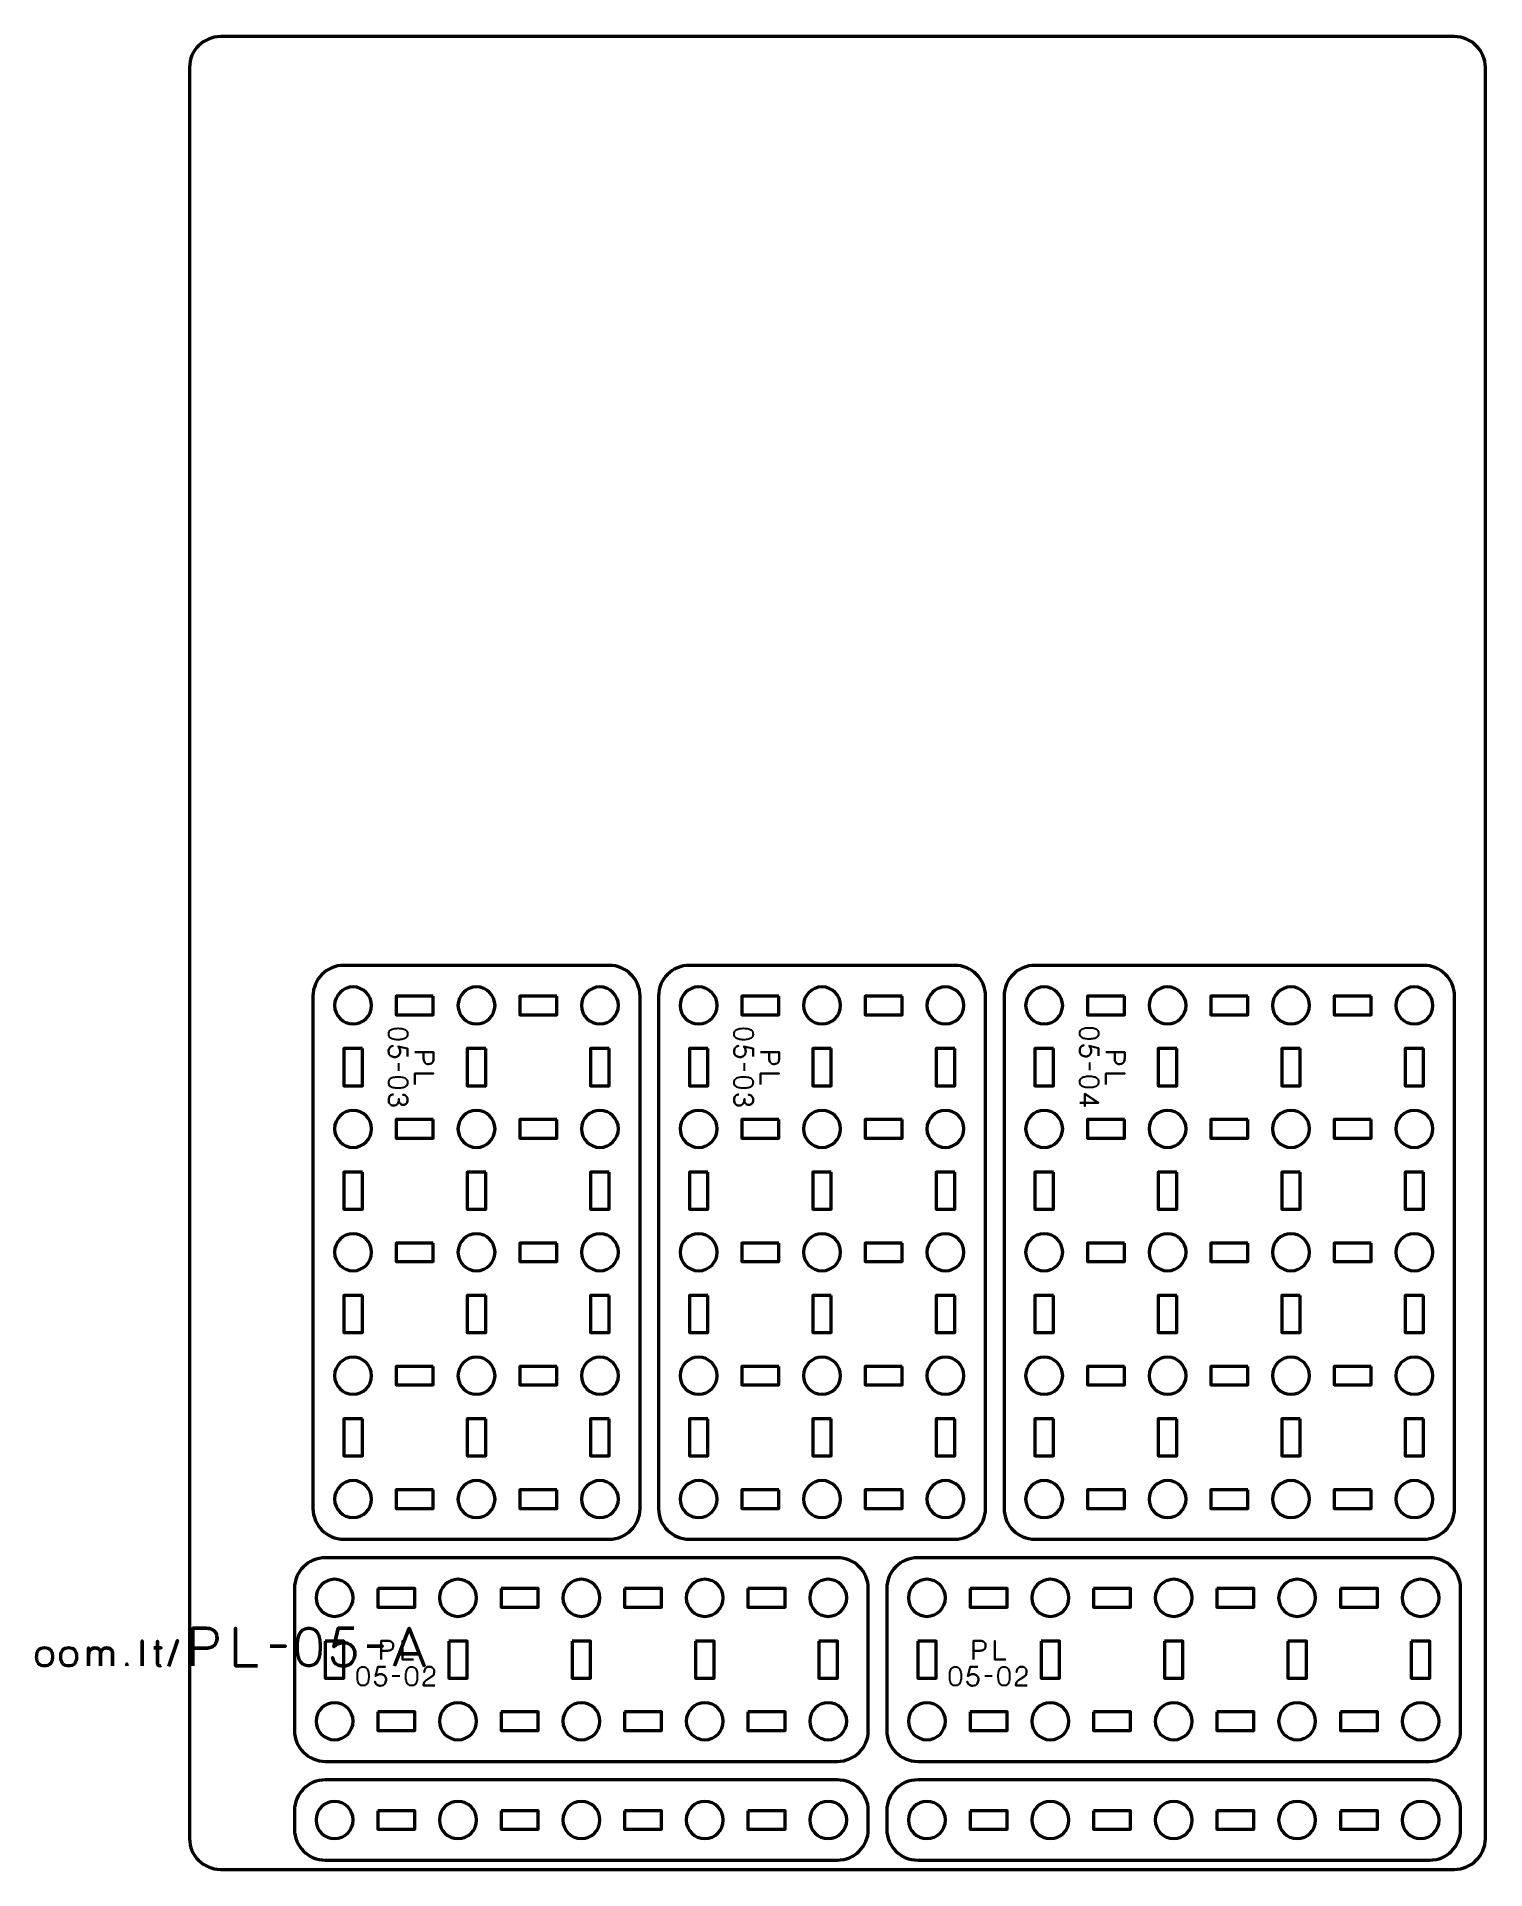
# Model space of a CAD drawing. Header units: centimetres. Extents: x -23.5 to 0, y -29.7 to 0.
import ezdxf

# ---------------------------------------------------------------- set-up
doc = ezdxf.new("R2010")
doc.units = ezdxf.units.CM
doc.header["$MEASUREMENT"] = 0
doc.layers.add('Layer 1', color=7, linetype='Continuous')

msp = doc.modelspace()

# ---------------------------------------------------------------- linework, layer by layer
at = {"layer": 'Layer 1', "color": 22, "lineweight": 53}
msp.add_open_spline([(-20.49992, 0.00005), (-20.49992, 0.00005), (-0.49996, 0.00005), (-0.49996, 0.00005), (-0.49996, 0.00005), (-0.22299, 0.00005), (0, -0.22304), (0, -0.50004), (0, -0.50004), (0, -0.50004), (0, -29.19991), (0, -29.19991), (0, -29.19991), (0, -29.47705), (-0.22299, -29.70001), (-0.49996, -29.70001), (-0.49996, -29.70001), (-0.49996, -29.70001), (-20.49992, -29.70001), (-20.49992, -29.70001), (-20.49992, -29.70001), (-20.77692, -29.70001), (-21.00001, -29.47705), (-21.00001, -29.19991), (-21.00001, -29.19991), (-21.00001, -29.19991), (-21.00001, -0.50004), (-21.00001, -0.50004), (-21.00001, -0.50004), (-21.00001, -0.22304), (-20.77692, 0.00005), (-20.49992, 0.00005)], degree=3, knots=[0, 0, 0, 0, 0.125, 0.125, 0.125, 0.125, 0.25, 0.25, 0.25, 0.25, 0.375, 0.375, 0.375, 0.375, 0.5, 0.5, 0.5, 0.5, 0.625, 0.625, 0.625, 0.625, 0.75, 0.75, 0.75, 0.75, 0.875, 0.875, 0.875, 0.875, 1, 1, 1, 1], dxfattribs=at)
at = {"layer": 'Layer 1', "color": 114, "lineweight": 53}
for points in [[(-13.69999, -15.55001), (-13.69999, -15.55001), (-13.69999, -23.84991), (-13.69999, -23.84991), (-13.69999, -23.84991), (-13.69999, -24.12691), (-13.92308, -24.35001), (-14.20008, -24.35001), (-14.20008, -24.35001), (-14.20008, -24.35001), (-18.49994, -24.35001), (-18.49994, -24.35001), (-18.49994, -24.35001), (-18.77708, -24.35001), (-19.00004, -24.12691), (-19.00004, -23.84991), (-19.00004, -23.84991), (-19.00004, -23.84991), (-19.00004, -15.55001), (-19.00004, -15.55001), (-19.00004, -15.55001), (-19.00004, -15.27301), (-18.77708, -15.04991), (-18.49994, -15.04991), (-18.49994, -15.04991), (-18.49994, -15.04991), (-14.20008, -15.04991), (-14.20008, -15.04991), (-14.20008, -15.04991), (-13.92308, -15.04991), (-13.69999, -15.27301), (-13.69999, -15.55001)], [(-8.09999, -15.55001), (-8.09999, -15.55001), (-8.09999, -23.84991), (-8.09999, -23.84991), (-8.09999, -23.84991), (-8.09999, -24.12691), (-8.32308, -24.35001), (-8.60008, -24.35001), (-8.60008, -24.35001), (-8.60008, -24.35001), (-12.89994, -24.35001), (-12.89994, -24.35001), (-12.89994, -24.35001), (-13.17708, -24.35001), (-13.40004, -24.12691), (-13.40004, -23.84991), (-13.40004, -23.84991), (-13.40004, -23.84991), (-13.40004, -15.55001), (-13.40004, -15.55001), (-13.40004, -15.55001), (-13.40004, -15.27301), (-13.17708, -15.04991), (-12.89994, -15.04991), (-12.89994, -15.04991), (-12.89994, -15.04991), (-8.60008, -15.04991), (-8.60008, -15.04991), (-8.60008, -15.04991), (-8.32308, -15.04991), (-8.09999, -15.27301), (-8.09999, -15.55001)], [(-0.50002, -15.55001), (-0.50002, -15.55001), (-0.50002, -23.84991), (-0.50002, -23.84991), (-0.50002, -23.84991), (-0.50002, -24.12691), (-0.72311, -24.35001), (-1.00011, -24.35001), (-1.00011, -24.35001), (-1.00011, -24.35001), (-7.30008, -24.35001), (-7.30008, -24.35001), (-7.30008, -24.35001), (-7.57705, -24.35001), (-7.80004, -24.12691), (-7.80004, -23.84991), (-7.80004, -23.84991), (-7.80004, -23.84991), (-7.80004, -15.55001), (-7.80004, -15.55001), (-7.80004, -15.55001), (-7.80004, -15.27301), (-7.57705, -15.04991), (-7.30008, -15.04991), (-7.30008, -15.04991), (-7.30008, -15.04991), (-1.00011, -15.04991), (-1.00011, -15.04991), (-1.00011, -15.04991), (-0.72311, -15.04991), (-0.50002, -15.27301), (-0.50002, -15.55001)], [(-18.79999, -24.64995), (-18.79999, -24.64995), (-10.50011, -24.64995), (-10.50011, -24.64995), (-10.50011, -24.64995), (-10.22311, -24.64995), (-10.00001, -24.87305), (-10.00001, -25.15005), (-10.00001, -25.15005), (-10.00001, -25.15005), (-10.00001, -27.44997), (-10.00001, -27.44997), (-10.00001, -27.44997), (-10.00001, -27.72698), (-10.22311, -27.94993), (-10.50011, -27.94993), (-10.50011, -27.94993), (-10.50011, -27.94993), (-18.79999, -27.94993), (-18.79999, -27.94993), (-18.79999, -27.94993), (-19.07699, -27.94993), (-19.30009, -27.72698), (-19.30009, -27.44997), (-19.30009, -27.44997), (-19.30009, -27.44997), (-19.30009, -25.15005), (-19.30009, -25.15005), (-19.30009, -25.15005), (-19.30009, -24.87305), (-19.07699, -24.64995), (-18.79999, -24.64995)], [(-9.19999, -24.64995), (-9.19999, -24.64995), (-0.90011, -24.64995), (-0.90011, -24.64995), (-0.90011, -24.64995), (-0.62311, -24.64995), (-0.40001, -24.87305), (-0.40001, -25.15005), (-0.40001, -25.15005), (-0.40001, -25.15005), (-0.40001, -27.44997), (-0.40001, -27.44997), (-0.40001, -27.44997), (-0.40001, -27.72698), (-0.62311, -27.94993), (-0.90011, -27.94993), (-0.90011, -27.94993), (-0.90011, -27.94993), (-9.19999, -27.94993), (-9.19999, -27.94993), (-9.19999, -27.94993), (-9.47699, -27.94993), (-9.70009, -27.72698), (-9.70009, -27.44997), (-9.70009, -27.44997), (-9.70009, -27.44997), (-9.70009, -25.15005), (-9.70009, -25.15005), (-9.70009, -25.15005), (-9.70009, -24.87305), (-9.47699, -24.64995), (-9.19999, -24.64995)], [(-18.80001, -28.25002), (-18.80001, -28.25002), (-10.50011, -28.25002), (-10.50011, -28.25002), (-10.50011, -28.25002), (-10.22311, -28.25002), (-10.00001, -28.47311), (-10.00001, -28.75011), (-10.00001, -28.75011), (-10.00001, -28.75011), (-10.00001, -29.05012), (-10.00001, -29.05012), (-10.00001, -29.05012), (-10.00001, -29.32708), (-10.22311, -29.55004), (-10.50011, -29.55004), (-10.50011, -29.55004), (-10.50011, -29.55004), (-18.80001, -29.55004), (-18.80001, -29.55004), (-18.80001, -29.55004), (-19.07701, -29.55004), (-19.30011, -29.32708), (-19.30011, -29.05012), (-19.30011, -29.05012), (-19.30011, -29.05012), (-19.30011, -28.75011), (-19.30011, -28.75011), (-19.30011, -28.75011), (-19.30011, -28.47311), (-19.07701, -28.25002), (-18.80001, -28.25002)], [(-9.20001, -28.25002), (-9.20001, -28.25002), (-0.90011, -28.25002), (-0.90011, -28.25002), (-0.90011, -28.25002), (-0.62311, -28.25002), (-0.40001, -28.47311), (-0.40001, -28.75011), (-0.40001, -28.75011), (-0.40001, -28.75011), (-0.40001, -29.05012), (-0.40001, -29.05012), (-0.40001, -29.05012), (-0.40001, -29.32708), (-0.62311, -29.55004), (-0.90011, -29.55004), (-0.90011, -29.55004), (-0.90011, -29.55004), (-9.20001, -29.55004), (-9.20001, -29.55004), (-9.20001, -29.55004), (-9.47701, -29.55004), (-9.70011, -29.32708), (-9.70011, -29.05012), (-9.70011, -29.05012), (-9.70011, -29.05012), (-9.70011, -28.75011), (-9.70011, -28.75011), (-9.70011, -28.75011), (-9.70011, -28.47311), (-9.47701, -28.25002), (-9.20001, -28.25002)]]:
    msp.add_open_spline(points, degree=3, knots=[0, 0, 0, 0, 0.125, 0.125, 0.125, 0.125, 0.25, 0.25, 0.25, 0.25, 0.375, 0.375, 0.375, 0.375, 0.5, 0.5, 0.5, 0.5, 0.625, 0.625, 0.625, 0.625, 0.75, 0.75, 0.75, 0.75, 0.875, 0.875, 0.875, 0.875, 1, 1, 1, 1], dxfattribs=at)
at = {"layer": 'Layer 1', "lineweight": 53}
for points in [[(-18.35002, -15.99994), (-18.51568, -15.99994), (-18.65001, -15.86571), (-18.65001, -15.69994), (-18.65001, -15.69994), (-18.65001, -15.53428), (-18.51568, -15.39994), (-18.35002, -15.39994), (-18.35002, -15.39994), (-18.18439, -15.39994), (-18.05002, -15.53428), (-18.05002, -15.69994), (-18.05002, -15.69994), (-18.05002, -15.86571), (-18.18439, -15.99994), (-18.35002, -15.99994)], [(-16.35009, -15.99994), (-16.51572, -15.99994), (-16.65009, -15.86571), (-16.65009, -15.69994), (-16.65009, -15.69994), (-16.65009, -15.53428), (-16.51572, -15.39994), (-16.35009, -15.39994), (-16.35009, -15.39994), (-16.18432, -15.39994), (-16.05009, -15.53428), (-16.05009, -15.69994), (-16.05009, -15.69994), (-16.05009, -15.86571), (-16.18432, -15.99994), (-16.35009, -15.99994)], [(-14.35002, -15.99994), (-14.51579, -15.99994), (-14.65002, -15.86571), (-14.65002, -15.69994), (-14.65002, -15.69994), (-14.65002, -15.53428), (-14.51579, -15.39994), (-14.35002, -15.39994), (-14.35002, -15.39994), (-14.18435, -15.39994), (-14.05001, -15.53428), (-14.05001, -15.69994), (-14.05001, -15.69994), (-14.05001, -15.86571), (-14.18435, -15.99994), (-14.35002, -15.99994)], [(-12.75002, -15.99994), (-12.91568, -15.99994), (-13.05001, -15.86571), (-13.05001, -15.69994), (-13.05001, -15.69994), (-13.05001, -15.53428), (-12.91568, -15.39994), (-12.75002, -15.39994), (-12.75002, -15.39994), (-12.58439, -15.39994), (-12.45002, -15.53428), (-12.45002, -15.69994), (-12.45002, -15.69994), (-12.45002, -15.86571), (-12.58439, -15.99994), (-12.75002, -15.99994)], [(-10.75009, -15.99994), (-10.91572, -15.99994), (-11.05009, -15.86571), (-11.05009, -15.69994), (-11.05009, -15.69994), (-11.05009, -15.53428), (-10.91572, -15.39994), (-10.75009, -15.39994), (-10.75009, -15.39994), (-10.58432, -15.39994), (-10.45009, -15.53428), (-10.45009, -15.69994), (-10.45009, -15.69994), (-10.45009, -15.86571), (-10.58432, -15.99994), (-10.75009, -15.99994)], [(-8.75002, -15.99994), (-8.91579, -15.99994), (-9.05002, -15.86571), (-9.05002, -15.69994), (-9.05002, -15.69994), (-9.05002, -15.53428), (-8.91579, -15.39994), (-8.75002, -15.39994), (-8.75002, -15.39994), (-8.58435, -15.39994), (-8.45001, -15.53428), (-8.45001, -15.69994), (-8.45001, -15.69994), (-8.45001, -15.86571), (-8.58435, -15.99994), (-8.75002, -15.99994)], [(-7.15001, -15.99994), (-7.31578, -15.99994), (-7.45001, -15.86571), (-7.45001, -15.69994), (-7.45001, -15.69994), (-7.45001, -15.53428), (-7.31578, -15.39994), (-7.15001, -15.39994), (-7.15001, -15.39994), (-6.98434, -15.39994), (-6.85001, -15.53428), (-6.85001, -15.69994), (-6.85001, -15.69994), (-6.85001, -15.86571), (-6.98434, -15.99994), (-7.15001, -15.99994)], [(-5.15004, -15.99994), (-5.31571, -15.99994), (-5.45004, -15.86571), (-5.45004, -15.69994), (-5.45004, -15.69994), (-5.45004, -15.53428), (-5.31571, -15.39994), (-5.15004, -15.39994), (-5.15004, -15.39994), (-4.98441, -15.39994), (-4.85004, -15.53428), (-4.85004, -15.69994), (-4.85004, -15.69994), (-4.85004, -15.86571), (-4.98441, -15.99994), (-5.15004, -15.99994)], [(-3.15012, -15.99994), (-3.31575, -15.99994), (-3.45012, -15.86571), (-3.45012, -15.69994), (-3.45012, -15.69994), (-3.45012, -15.53428), (-3.31575, -15.39994), (-3.15012, -15.39994), (-3.15012, -15.39994), (-2.98435, -15.39994), (-2.85012, -15.53428), (-2.85012, -15.69994), (-2.85012, -15.69994), (-2.85012, -15.86571), (-2.98435, -15.99994), (-3.15012, -15.99994)], [(-1.15005, -15.99994), (-1.31582, -15.99994), (-1.45005, -15.86571), (-1.45005, -15.69994), (-1.45005, -15.69994), (-1.45005, -15.53428), (-1.31582, -15.39994), (-1.15005, -15.39994), (-1.15005, -15.39994), (-0.98438, -15.39994), (-0.85004, -15.53428), (-0.85004, -15.69994), (-0.85004, -15.69994), (-0.85004, -15.86571), (-0.98438, -15.99994), (-1.15005, -15.99994)], [(-17.05, -15.55001), (-17.05, -15.55001), (-17.05, -15.85001), (-17.05, -15.85001), (-17.05, -15.85001), (-17.05, -15.85001), (-17.65, -15.85001), (-17.65, -15.85001), (-17.65, -15.85001), (-17.65, -15.85001), (-17.65, -15.55001), (-17.65, -15.55001), (-17.65, -15.55001), (-17.65, -15.55001), (-17.05, -15.55001), (-17.05, -15.55001)], [(-15.05003, -15.55001), (-15.05003, -15.55001), (-15.05003, -15.85001), (-15.05003, -15.85001), (-15.05003, -15.85001), (-15.05003, -15.85001), (-15.65004, -15.85001), (-15.65004, -15.85001), (-15.65004, -15.85001), (-15.65004, -15.85001), (-15.65004, -15.55001), (-15.65004, -15.55001), (-15.65004, -15.55001), (-15.65004, -15.55001), (-15.05003, -15.55001), (-15.05003, -15.55001)], [(-11.45, -15.55001), (-11.45, -15.55001), (-11.45, -15.85001), (-11.45, -15.85001), (-11.45, -15.85001), (-11.45, -15.85001), (-12.05, -15.85001), (-12.05, -15.85001), (-12.05, -15.85001), (-12.05, -15.85001), (-12.05, -15.55001), (-12.05, -15.55001), (-12.05, -15.55001), (-12.05, -15.55001), (-11.45, -15.55001), (-11.45, -15.55001)], [(-9.45003, -15.55001), (-9.45003, -15.55001), (-9.45003, -15.85001), (-9.45003, -15.85001), (-9.45003, -15.85001), (-9.45003, -15.85001), (-10.05004, -15.85001), (-10.05004, -15.85001), (-10.05004, -15.85001), (-10.05004, -15.85001), (-10.05004, -15.55001), (-10.05004, -15.55001), (-10.05004, -15.55001), (-10.05004, -15.55001), (-9.45003, -15.55001), (-9.45003, -15.55001)], [(-5.85009, -15.55001), (-5.85009, -15.55001), (-5.85009, -15.85001), (-5.85009, -15.85001), (-5.85009, -15.85001), (-5.85009, -15.85001), (-6.4501, -15.85001), (-6.4501, -15.85001), (-6.4501, -15.85001), (-6.4501, -15.85001), (-6.4501, -15.55001), (-6.4501, -15.55001), (-6.4501, -15.55001), (-6.4501, -15.55001), (-5.85009, -15.55001), (-5.85009, -15.55001)], [(-3.85003, -15.55001), (-3.85003, -15.55001), (-3.85003, -15.85001), (-3.85003, -15.85001), (-3.85003, -15.85001), (-3.85003, -15.85001), (-4.45002, -15.85001), (-4.45002, -15.85001), (-4.45002, -15.85001), (-4.45002, -15.85001), (-4.45002, -15.55001), (-4.45002, -15.55001), (-4.45002, -15.55001), (-4.45002, -15.55001), (-3.85003, -15.55001), (-3.85003, -15.55001)], [(-1.85006, -15.55001), (-1.85006, -15.55001), (-1.85006, -15.85001), (-1.85006, -15.85001), (-1.85006, -15.85001), (-1.85006, -15.85001), (-2.45007, -15.85001), (-2.45007, -15.85001), (-2.45007, -15.85001), (-2.45007, -15.85001), (-2.45007, -15.55001), (-2.45007, -15.55001), (-2.45007, -15.55001), (-2.45007, -15.55001), (-1.85006, -15.55001), (-1.85006, -15.55001)], [(-18.19995, -16.39996), (-18.19995, -16.39996), (-18.19995, -16.99996), (-18.19995, -16.99996), (-18.19995, -16.99996), (-18.19995, -16.99996), (-18.49994, -16.99996), (-18.49994, -16.99996), (-18.49994, -16.99996), (-18.49994, -16.99996), (-18.49994, -16.39996), (-18.49994, -16.39996), (-18.49994, -16.39996), (-18.49994, -16.39996), (-18.19995, -16.39996), (-18.19995, -16.39996)], [(-16.20002, -16.39996), (-16.20002, -16.39996), (-16.20002, -16.99996), (-16.20002, -16.99996), (-16.20002, -16.99996), (-16.20002, -16.99996), (-16.50002, -16.99996), (-16.50002, -16.99996), (-16.50002, -16.99996), (-16.50002, -16.99996), (-16.50002, -16.39996), (-16.50002, -16.39996), (-16.50002, -16.39996), (-16.50002, -16.39996), (-16.20002, -16.39996), (-16.20002, -16.39996)], [(-14.20008, -16.39996), (-14.20008, -16.39996), (-14.20008, -16.99996), (-14.20008, -16.99996), (-14.20008, -16.99996), (-14.20008, -16.99996), (-14.50009, -16.99996), (-14.50009, -16.99996), (-14.50009, -16.99996), (-14.50009, -16.99996), (-14.50009, -16.39996), (-14.50009, -16.39996), (-14.50009, -16.39996), (-14.50009, -16.39996), (-14.20008, -16.39996), (-14.20008, -16.39996)], [(-12.59995, -16.39996), (-12.59995, -16.39996), (-12.59995, -16.99996), (-12.59995, -16.99996), (-12.59995, -16.99996), (-12.59995, -16.99996), (-12.89994, -16.99996), (-12.89994, -16.99996), (-12.89994, -16.99996), (-12.89994, -16.99996), (-12.89994, -16.39996), (-12.89994, -16.39996), (-12.89994, -16.39996), (-12.89994, -16.39996), (-12.59995, -16.39996), (-12.59995, -16.39996)], [(-10.60002, -16.39996), (-10.60002, -16.39996), (-10.60002, -16.99996), (-10.60002, -16.99996), (-10.60002, -16.99996), (-10.60002, -16.99996), (-10.90002, -16.99996), (-10.90002, -16.99996), (-10.90002, -16.99996), (-10.90002, -16.99996), (-10.90002, -16.39996), (-10.90002, -16.39996), (-10.90002, -16.39996), (-10.90002, -16.39996), (-10.60002, -16.39996), (-10.60002, -16.39996)], [(-8.60008, -16.39996), (-8.60008, -16.39996), (-8.60008, -16.99996), (-8.60008, -16.99996), (-8.60008, -16.99996), (-8.60008, -16.99996), (-8.90009, -16.99996), (-8.90009, -16.99996), (-8.90009, -16.99996), (-8.90009, -16.99996), (-8.90009, -16.39996), (-8.90009, -16.39996), (-8.90009, -16.39996), (-8.90009, -16.39996), (-8.60008, -16.39996), (-8.60008, -16.39996)], [(-7.00008, -16.39996), (-7.00008, -16.39996), (-7.00008, -16.99996), (-7.00008, -16.99996), (-7.00008, -16.99996), (-7.00008, -16.99996), (-7.30008, -16.99996), (-7.30008, -16.99996), (-7.30008, -16.99996), (-7.30008, -16.99996), (-7.30008, -16.39996), (-7.30008, -16.39996), (-7.30008, -16.39996), (-7.30008, -16.39996), (-7.00008, -16.39996), (-7.00008, -16.39996)], [(-4.99997, -16.39996), (-4.99997, -16.39996), (-4.99997, -16.99996), (-4.99997, -16.99996), (-4.99997, -16.99996), (-4.99997, -16.99996), (-5.29997, -16.99996), (-5.29997, -16.99996), (-5.29997, -16.99996), (-5.29997, -16.99996), (-5.29997, -16.39996), (-5.29997, -16.39996), (-5.29997, -16.39996), (-5.29997, -16.39996), (-4.99997, -16.39996), (-4.99997, -16.39996)], [(-3.00005, -16.39996), (-3.00005, -16.39996), (-3.00005, -16.99996), (-3.00005, -16.99996), (-3.00005, -16.99996), (-3.00005, -16.99996), (-3.30005, -16.99996), (-3.30005, -16.99996), (-3.30005, -16.99996), (-3.30005, -16.99996), (-3.30005, -16.39996), (-3.30005, -16.39996), (-3.30005, -16.39996), (-3.30005, -16.39996), (-3.00005, -16.39996), (-3.00005, -16.39996)], [(-1.00011, -16.39996), (-1.00011, -16.39996), (-1.00011, -16.99996), (-1.00011, -16.99996), (-1.00011, -16.99996), (-1.00011, -16.99996), (-1.30012, -16.99996), (-1.30012, -16.99996), (-1.30012, -16.99996), (-1.30012, -16.99996), (-1.30012, -16.39996), (-1.30012, -16.39996), (-1.30012, -16.39996), (-1.30012, -16.39996), (-1.00011, -16.39996), (-1.00011, -16.39996)], [(-18.35002, -18.00002), (-18.51568, -18.00002), (-18.65001, -17.86564), (-18.65001, -17.70001), (-18.65001, -17.70001), (-18.65001, -17.53424), (-18.51568, -17.40001), (-18.35002, -17.40001), (-18.35002, -17.40001), (-18.18439, -17.40001), (-18.05002, -17.53424), (-18.05002, -17.70001), (-18.05002, -17.70001), (-18.05002, -17.86564), (-18.18439, -18.00002), (-18.35002, -18.00002)], [(-16.35009, -18.00002), (-16.51572, -18.00002), (-16.65009, -17.86564), (-16.65009, -17.70001), (-16.65009, -17.70001), (-16.65009, -17.53424), (-16.51572, -17.40001), (-16.35009, -17.40001), (-16.35009, -17.40001), (-16.18432, -17.40001), (-16.05009, -17.53424), (-16.05009, -17.70001), (-16.05009, -17.70001), (-16.05009, -17.86564), (-16.18432, -18.00002), (-16.35009, -18.00002)], [(-14.35002, -18.00002), (-14.51579, -18.00002), (-14.65002, -17.86564), (-14.65002, -17.70001), (-14.65002, -17.70001), (-14.65002, -17.53424), (-14.51579, -17.40001), (-14.35002, -17.40001), (-14.35002, -17.40001), (-14.18435, -17.40001), (-14.05001, -17.53424), (-14.05001, -17.70001), (-14.05001, -17.70001), (-14.05001, -17.86564), (-14.18435, -18.00002), (-14.35002, -18.00002)], [(-12.75002, -18.00002), (-12.91568, -18.00002), (-13.05001, -17.86564), (-13.05001, -17.70001), (-13.05001, -17.70001), (-13.05001, -17.53424), (-12.91568, -17.40001), (-12.75002, -17.40001), (-12.75002, -17.40001), (-12.58439, -17.40001), (-12.45002, -17.53424), (-12.45002, -17.70001), (-12.45002, -17.70001), (-12.45002, -17.86564), (-12.58439, -18.00002), (-12.75002, -18.00002)], [(-10.75009, -18.00002), (-10.91572, -18.00002), (-11.05009, -17.86564), (-11.05009, -17.70001), (-11.05009, -17.70001), (-11.05009, -17.53424), (-10.91572, -17.40001), (-10.75009, -17.40001), (-10.75009, -17.40001), (-10.58432, -17.40001), (-10.45009, -17.53424), (-10.45009, -17.70001), (-10.45009, -17.70001), (-10.45009, -17.86564), (-10.58432, -18.00002), (-10.75009, -18.00002)], [(-8.75002, -18.00002), (-8.91579, -18.00002), (-9.05002, -17.86564), (-9.05002, -17.70001), (-9.05002, -17.70001), (-9.05002, -17.53424), (-8.91579, -17.40001), (-8.75002, -17.40001), (-8.75002, -17.40001), (-8.58435, -17.40001), (-8.45001, -17.53424), (-8.45001, -17.70001), (-8.45001, -17.70001), (-8.45001, -17.86564), (-8.58435, -18.00002), (-8.75002, -18.00002)], [(-7.15001, -18.00002), (-7.31578, -18.00002), (-7.45001, -17.86564), (-7.45001, -17.70001), (-7.45001, -17.70001), (-7.45001, -17.53424), (-7.31578, -17.40001), (-7.15001, -17.40001), (-7.15001, -17.40001), (-6.98434, -17.40001), (-6.85001, -17.53424), (-6.85001, -17.70001), (-6.85001, -17.70001), (-6.85001, -17.86564), (-6.98434, -18.00002), (-7.15001, -18.00002)], [(-5.15004, -18.00002), (-5.31571, -18.00002), (-5.45004, -17.86564), (-5.45004, -17.70001), (-5.45004, -17.70001), (-5.45004, -17.53424), (-5.31571, -17.40001), (-5.15004, -17.40001), (-5.15004, -17.40001), (-4.98441, -17.40001), (-4.85004, -17.53424), (-4.85004, -17.70001), (-4.85004, -17.70001), (-4.85004, -17.86564), (-4.98441, -18.00002), (-5.15004, -18.00002)], [(-3.15012, -18.00002), (-3.31575, -18.00002), (-3.45012, -17.86564), (-3.45012, -17.70001), (-3.45012, -17.70001), (-3.45012, -17.53424), (-3.31575, -17.40001), (-3.15012, -17.40001), (-3.15012, -17.40001), (-2.98435, -17.40001), (-2.85012, -17.53424), (-2.85012, -17.70001), (-2.85012, -17.70001), (-2.85012, -17.86564), (-2.98435, -18.00002), (-3.15012, -18.00002)], [(-1.15005, -18.00002), (-1.31582, -18.00002), (-1.45005, -17.86564), (-1.45005, -17.70001), (-1.45005, -17.70001), (-1.45005, -17.53424), (-1.31582, -17.40001), (-1.15005, -17.40001), (-1.15005, -17.40001), (-0.98438, -17.40001), (-0.85004, -17.53424), (-0.85004, -17.70001), (-0.85004, -17.70001), (-0.85004, -17.86564), (-0.98438, -18.00002), (-1.15005, -18.00002)], [(-17.05, -17.54994), (-17.05, -17.54994), (-17.05, -17.84994), (-17.05, -17.84994), (-17.05, -17.84994), (-17.05, -17.84994), (-17.65, -17.84994), (-17.65, -17.84994), (-17.65, -17.84994), (-17.65, -17.84994), (-17.65, -17.54994), (-17.65, -17.54994), (-17.65, -17.54994), (-17.65, -17.54994), (-17.05, -17.54994), (-17.05, -17.54994)], [(-15.05003, -17.54994), (-15.05003, -17.54994), (-15.05003, -17.84994), (-15.05003, -17.84994), (-15.05003, -17.84994), (-15.05003, -17.84994), (-15.65004, -17.84994), (-15.65004, -17.84994), (-15.65004, -17.84994), (-15.65004, -17.84994), (-15.65004, -17.54994), (-15.65004, -17.54994), (-15.65004, -17.54994), (-15.65004, -17.54994), (-15.05003, -17.54994), (-15.05003, -17.54994)], [(-11.45, -17.54994), (-11.45, -17.54994), (-11.45, -17.84994), (-11.45, -17.84994), (-11.45, -17.84994), (-11.45, -17.84994), (-12.05, -17.84994), (-12.05, -17.84994), (-12.05, -17.84994), (-12.05, -17.84994), (-12.05, -17.54994), (-12.05, -17.54994), (-12.05, -17.54994), (-12.05, -17.54994), (-11.45, -17.54994), (-11.45, -17.54994)], [(-9.45003, -17.54994), (-9.45003, -17.54994), (-9.45003, -17.84994), (-9.45003, -17.84994), (-9.45003, -17.84994), (-9.45003, -17.84994), (-10.05004, -17.84994), (-10.05004, -17.84994), (-10.05004, -17.84994), (-10.05004, -17.84994), (-10.05004, -17.54994), (-10.05004, -17.54994), (-10.05004, -17.54994), (-10.05004, -17.54994), (-9.45003, -17.54994), (-9.45003, -17.54994)], [(-5.85009, -17.54994), (-5.85009, -17.54994), (-5.85009, -17.84994), (-5.85009, -17.84994), (-5.85009, -17.84994), (-5.85009, -17.84994), (-6.4501, -17.84994), (-6.4501, -17.84994), (-6.4501, -17.84994), (-6.4501, -17.84994), (-6.4501, -17.54994), (-6.4501, -17.54994), (-6.4501, -17.54994), (-6.4501, -17.54994), (-5.85009, -17.54994), (-5.85009, -17.54994)], [(-3.85003, -17.54994), (-3.85003, -17.54994), (-3.85003, -17.84994), (-3.85003, -17.84994), (-3.85003, -17.84994), (-3.85003, -17.84994), (-4.45002, -17.84994), (-4.45002, -17.84994), (-4.45002, -17.84994), (-4.45002, -17.84994), (-4.45002, -17.54994), (-4.45002, -17.54994), (-4.45002, -17.54994), (-4.45002, -17.54994), (-3.85003, -17.54994), (-3.85003, -17.54994)], [(-1.85006, -17.54994), (-1.85006, -17.54994), (-1.85006, -17.84994), (-1.85006, -17.84994), (-1.85006, -17.84994), (-1.85006, -17.84994), (-2.45007, -17.84994), (-2.45007, -17.84994), (-2.45007, -17.84994), (-2.45007, -17.84994), (-2.45007, -17.54994), (-2.45007, -17.54994), (-2.45007, -17.54994), (-2.45007, -17.54994), (-1.85006, -17.54994), (-1.85006, -17.54994)], [(-18.19995, -18.39992), (-18.19995, -18.39992), (-18.19995, -18.99993), (-18.19995, -18.99993), (-18.19995, -18.99993), (-18.19995, -18.99993), (-18.49994, -18.99993), (-18.49994, -18.99993), (-18.49994, -18.99993), (-18.49994, -18.99993), (-18.49994, -18.39992), (-18.49994, -18.39992), (-18.49994, -18.39992), (-18.49994, -18.39992), (-18.19995, -18.39992), (-18.19995, -18.39992)], [(-16.20002, -18.39992), (-16.20002, -18.39992), (-16.20002, -18.99993), (-16.20002, -18.99993), (-16.20002, -18.99993), (-16.20002, -18.99993), (-16.50002, -18.99993), (-16.50002, -18.99993), (-16.50002, -18.99993), (-16.50002, -18.99993), (-16.50002, -18.39992), (-16.50002, -18.39992), (-16.50002, -18.39992), (-16.50002, -18.39992), (-16.20002, -18.39992), (-16.20002, -18.39992)], [(-14.20008, -18.39992), (-14.20008, -18.39992), (-14.20008, -18.99993), (-14.20008, -18.99993), (-14.20008, -18.99993), (-14.20008, -18.99993), (-14.50009, -18.99993), (-14.50009, -18.99993), (-14.50009, -18.99993), (-14.50009, -18.99993), (-14.50009, -18.39992), (-14.50009, -18.39992), (-14.50009, -18.39992), (-14.50009, -18.39992), (-14.20008, -18.39992), (-14.20008, -18.39992)], [(-12.59995, -18.39992), (-12.59995, -18.39992), (-12.59995, -18.99993), (-12.59995, -18.99993), (-12.59995, -18.99993), (-12.59995, -18.99993), (-12.89994, -18.99993), (-12.89994, -18.99993), (-12.89994, -18.99993), (-12.89994, -18.99993), (-12.89994, -18.39992), (-12.89994, -18.39992), (-12.89994, -18.39992), (-12.89994, -18.39992), (-12.59995, -18.39992), (-12.59995, -18.39992)], [(-10.60002, -18.39992), (-10.60002, -18.39992), (-10.60002, -18.99993), (-10.60002, -18.99993), (-10.60002, -18.99993), (-10.60002, -18.99993), (-10.90002, -18.99993), (-10.90002, -18.99993), (-10.90002, -18.99993), (-10.90002, -18.99993), (-10.90002, -18.39992), (-10.90002, -18.39992), (-10.90002, -18.39992), (-10.90002, -18.39992), (-10.60002, -18.39992), (-10.60002, -18.39992)], [(-8.60008, -18.39992), (-8.60008, -18.39992), (-8.60008, -18.99993), (-8.60008, -18.99993), (-8.60008, -18.99993), (-8.60008, -18.99993), (-8.90009, -18.99993), (-8.90009, -18.99993), (-8.90009, -18.99993), (-8.90009, -18.99993), (-8.90009, -18.39992), (-8.90009, -18.39992), (-8.90009, -18.39992), (-8.90009, -18.39992), (-8.60008, -18.39992), (-8.60008, -18.39992)], [(-7.00008, -18.39992), (-7.00008, -18.39992), (-7.00008, -18.99992), (-7.00008, -18.99992), (-7.00008, -18.99992), (-7.00008, -18.99992), (-7.30008, -18.99992), (-7.30008, -18.99992), (-7.30008, -18.99992), (-7.30008, -18.99992), (-7.30008, -18.39992), (-7.30008, -18.39992), (-7.30008, -18.39992), (-7.30008, -18.39992), (-7.00008, -18.39992), (-7.00008, -18.39992)], [(-4.99997, -18.39992), (-4.99997, -18.39992), (-4.99997, -18.99992), (-4.99997, -18.99992), (-4.99997, -18.99992), (-4.99997, -18.99992), (-5.29997, -18.99992), (-5.29997, -18.99992), (-5.29997, -18.99992), (-5.29997, -18.99992), (-5.29997, -18.39992), (-5.29997, -18.39992), (-5.29997, -18.39992), (-5.29997, -18.39992), (-4.99997, -18.39992), (-4.99997, -18.39992)], [(-3.00005, -18.39992), (-3.00005, -18.39992), (-3.00005, -18.99992), (-3.00005, -18.99992), (-3.00005, -18.99992), (-3.00005, -18.99992), (-3.30005, -18.99992), (-3.30005, -18.99992), (-3.30005, -18.99992), (-3.30005, -18.99992), (-3.30005, -18.39992), (-3.30005, -18.39992), (-3.30005, -18.39992), (-3.30005, -18.39992), (-3.00005, -18.39992), (-3.00005, -18.39992)], [(-1.00011, -18.39992), (-1.00011, -18.39992), (-1.00011, -18.99992), (-1.00011, -18.99992), (-1.00011, -18.99992), (-1.00011, -18.99992), (-1.30012, -18.99992), (-1.30012, -18.99992), (-1.30012, -18.99992), (-1.30012, -18.99992), (-1.30012, -18.39992), (-1.30012, -18.39992), (-1.30012, -18.39992), (-1.30012, -18.39992), (-1.00011, -18.39992), (-1.00011, -18.39992)], [(-18.35002, -19.99994), (-18.51568, -19.99994), (-18.65001, -19.8656), (-18.65001, -19.69995), (-18.65001, -19.69995), (-18.65001, -19.53432), (-18.51568, -19.39994), (-18.35002, -19.39994), (-18.35002, -19.39994), (-18.18439, -19.39994), (-18.05002, -19.53432), (-18.05002, -19.69995), (-18.05002, -19.69995), (-18.05002, -19.8656), (-18.18439, -19.99994), (-18.35002, -19.99994)], [(-17.05, -19.54987), (-17.05, -19.54987), (-17.05, -19.84987), (-17.05, -19.84987), (-17.05, -19.84987), (-17.05, -19.84987), (-17.65, -19.84987), (-17.65, -19.84987), (-17.65, -19.84987), (-17.65, -19.84987), (-17.65, -19.54987), (-17.65, -19.54987), (-17.65, -19.54987), (-17.65, -19.54987), (-17.05, -19.54987), (-17.05, -19.54987)], [(-16.35009, -19.99994), (-16.51572, -19.99994), (-16.65009, -19.8656), (-16.65009, -19.69995), (-16.65009, -19.69995), (-16.65009, -19.53432), (-16.51572, -19.39994), (-16.35009, -19.39994), (-16.35009, -19.39994), (-16.18432, -19.39994), (-16.05009, -19.53432), (-16.05009, -19.69995), (-16.05009, -19.69995), (-16.05009, -19.8656), (-16.18432, -19.99994), (-16.35009, -19.99994)], [(-15.05003, -19.54987), (-15.05003, -19.54987), (-15.05003, -19.84987), (-15.05003, -19.84987), (-15.05003, -19.84987), (-15.05003, -19.84987), (-15.65004, -19.84987), (-15.65004, -19.84987), (-15.65004, -19.84987), (-15.65004, -19.84987), (-15.65004, -19.54987), (-15.65004, -19.54987), (-15.65004, -19.54987), (-15.65004, -19.54987), (-15.05003, -19.54987), (-15.05003, -19.54987)], [(-14.35002, -19.99994), (-14.51579, -19.99994), (-14.65002, -19.8656), (-14.65002, -19.69995), (-14.65002, -19.69995), (-14.65002, -19.53432), (-14.51579, -19.39994), (-14.35002, -19.39994), (-14.35002, -19.39994), (-14.18435, -19.39994), (-14.05001, -19.53432), (-14.05001, -19.69995), (-14.05001, -19.69995), (-14.05001, -19.8656), (-14.18435, -19.99994), (-14.35002, -19.99994)], [(-12.75002, -19.99994), (-12.91568, -19.99994), (-13.05001, -19.8656), (-13.05001, -19.69995), (-13.05001, -19.69995), (-13.05001, -19.53432), (-12.91568, -19.39994), (-12.75002, -19.39994), (-12.75002, -19.39994), (-12.58439, -19.39994), (-12.45002, -19.53432), (-12.45002, -19.69995), (-12.45002, -19.69995), (-12.45002, -19.8656), (-12.58439, -19.99994), (-12.75002, -19.99994)], [(-11.45, -19.54987), (-11.45, -19.54987), (-11.45, -19.84987), (-11.45, -19.84987), (-11.45, -19.84987), (-11.45, -19.84987), (-12.05, -19.84987), (-12.05, -19.84987), (-12.05, -19.84987), (-12.05, -19.84987), (-12.05, -19.54987), (-12.05, -19.54987), (-12.05, -19.54987), (-12.05, -19.54987), (-11.45, -19.54987), (-11.45, -19.54987)], [(-10.75009, -19.99994), (-10.91572, -19.99994), (-11.05009, -19.8656), (-11.05009, -19.69995), (-11.05009, -19.69995), (-11.05009, -19.53432), (-10.91572, -19.39994), (-10.75009, -19.39994), (-10.75009, -19.39994), (-10.58432, -19.39994), (-10.45009, -19.53432), (-10.45009, -19.69995), (-10.45009, -19.69995), (-10.45009, -19.8656), (-10.58432, -19.99994), (-10.75009, -19.99994)], [(-9.45003, -19.54987), (-9.45003, -19.54987), (-9.45003, -19.84987), (-9.45003, -19.84987), (-9.45003, -19.84987), (-9.45003, -19.84987), (-10.05004, -19.84987), (-10.05004, -19.84987), (-10.05004, -19.84987), (-10.05004, -19.84987), (-10.05004, -19.54987), (-10.05004, -19.54987), (-10.05004, -19.54987), (-10.05004, -19.54987), (-9.45003, -19.54987), (-9.45003, -19.54987)], [(-8.75002, -19.99994), (-8.91579, -19.99994), (-9.05002, -19.8656), (-9.05002, -19.69995), (-9.05002, -19.69995), (-9.05002, -19.53432), (-8.91579, -19.39994), (-8.75002, -19.39994), (-8.75002, -19.39994), (-8.58435, -19.39994), (-8.45001, -19.53432), (-8.45001, -19.69995), (-8.45001, -19.69995), (-8.45001, -19.8656), (-8.58435, -19.99994), (-8.75002, -19.99994)], [(-7.15001, -19.99994), (-7.31578, -19.99994), (-7.45001, -19.8656), (-7.45001, -19.69994), (-7.45001, -19.69994), (-7.45001, -19.53431), (-7.31578, -19.39993), (-7.15001, -19.39993), (-7.15001, -19.39993), (-6.98434, -19.39993), (-6.85001, -19.53431), (-6.85001, -19.69994), (-6.85001, -19.69994), (-6.85001, -19.8656), (-6.98434, -19.99994), (-7.15001, -19.99994)], [(-5.85009, -19.54986), (-5.85009, -19.54986), (-5.85009, -19.84987), (-5.85009, -19.84987), (-5.85009, -19.84987), (-5.85009, -19.84987), (-6.4501, -19.84987), (-6.4501, -19.84987), (-6.4501, -19.84987), (-6.4501, -19.84987), (-6.4501, -19.54986), (-6.4501, -19.54986), (-6.4501, -19.54986), (-6.4501, -19.54986), (-5.85009, -19.54986), (-5.85009, -19.54986)], [(-5.15004, -19.99994), (-5.31571, -19.99994), (-5.45004, -19.8656), (-5.45004, -19.69994), (-5.45004, -19.69994), (-5.45004, -19.53431), (-5.31571, -19.39993), (-5.15004, -19.39993), (-5.15004, -19.39993), (-4.98441, -19.39993), (-4.85004, -19.53431), (-4.85004, -19.69994), (-4.85004, -19.69994), (-4.85004, -19.8656), (-4.98441, -19.99994), (-5.15004, -19.99994)], [(-3.85003, -19.54986), (-3.85003, -19.54986), (-3.85003, -19.84987), (-3.85003, -19.84987), (-3.85003, -19.84987), (-3.85003, -19.84987), (-4.45002, -19.84987), (-4.45002, -19.84987), (-4.45002, -19.84987), (-4.45002, -19.84987), (-4.45002, -19.54986), (-4.45002, -19.54986), (-4.45002, -19.54986), (-4.45002, -19.54986), (-3.85003, -19.54986), (-3.85003, -19.54986)], [(-3.15012, -19.99994), (-3.31575, -19.99994), (-3.45012, -19.8656), (-3.45012, -19.69994), (-3.45012, -19.69994), (-3.45012, -19.53431), (-3.31575, -19.39993), (-3.15012, -19.39993), (-3.15012, -19.39993), (-2.98435, -19.39993), (-2.85012, -19.53431), (-2.85012, -19.69994), (-2.85012, -19.69994), (-2.85012, -19.8656), (-2.98435, -19.99994), (-3.15012, -19.99994)], [(-1.85006, -19.54986), (-1.85006, -19.54986), (-1.85006, -19.84987), (-1.85006, -19.84987), (-1.85006, -19.84987), (-1.85006, -19.84987), (-2.45007, -19.84987), (-2.45007, -19.84987), (-2.45007, -19.84987), (-2.45007, -19.84987), (-2.45007, -19.54986), (-2.45007, -19.54986), (-2.45007, -19.54986), (-2.45007, -19.54986), (-1.85006, -19.54986), (-1.85006, -19.54986)], [(-1.15005, -19.99994), (-1.31582, -19.99994), (-1.45005, -19.8656), (-1.45005, -19.69994), (-1.45005, -19.69994), (-1.45005, -19.53431), (-1.31582, -19.39993), (-1.15005, -19.39993), (-1.15005, -19.39993), (-0.98438, -19.39993), (-0.85004, -19.53431), (-0.85004, -19.69994), (-0.85004, -19.69994), (-0.85004, -19.8656), (-0.98438, -19.99994), (-1.15005, -19.99994)], [(-18.19995, -20.39999), (-18.19995, -20.39999), (-18.19995, -20.99999), (-18.19995, -20.99999), (-18.19995, -20.99999), (-18.19995, -20.99999), (-18.49994, -20.99999), (-18.49994, -20.99999), (-18.49994, -20.99999), (-18.49994, -20.99999), (-18.49994, -20.39999), (-18.49994, -20.39999), (-18.49994, -20.39999), (-18.49994, -20.39999), (-18.19995, -20.39999), (-18.19995, -20.39999)], [(-16.20002, -20.39999), (-16.20002, -20.39999), (-16.20002, -20.99999), (-16.20002, -20.99999), (-16.20002, -20.99999), (-16.20002, -20.99999), (-16.50002, -20.99999), (-16.50002, -20.99999), (-16.50002, -20.99999), (-16.50002, -20.99999), (-16.50002, -20.39999), (-16.50002, -20.39999), (-16.50002, -20.39999), (-16.50002, -20.39999), (-16.20002, -20.39999), (-16.20002, -20.39999)], [(-14.20008, -20.39999), (-14.20008, -20.39999), (-14.20008, -20.99999), (-14.20008, -20.99999), (-14.20008, -20.99999), (-14.20008, -20.99999), (-14.50009, -20.99999), (-14.50009, -20.99999), (-14.50009, -20.99999), (-14.50009, -20.99999), (-14.50009, -20.39999), (-14.50009, -20.39999), (-14.50009, -20.39999), (-14.50009, -20.39999), (-14.20008, -20.39999), (-14.20008, -20.39999)], [(-12.59995, -20.39999), (-12.59995, -20.39999), (-12.59995, -20.99999), (-12.59995, -20.99999), (-12.59995, -20.99999), (-12.59995, -20.99999), (-12.89994, -20.99999), (-12.89994, -20.99999), (-12.89994, -20.99999), (-12.89994, -20.99999), (-12.89994, -20.39999), (-12.89994, -20.39999), (-12.89994, -20.39999), (-12.89994, -20.39999), (-12.59995, -20.39999), (-12.59995, -20.39999)], [(-10.60002, -20.39999), (-10.60002, -20.39999), (-10.60002, -20.99999), (-10.60002, -20.99999), (-10.60002, -20.99999), (-10.60002, -20.99999), (-10.90002, -20.99999), (-10.90002, -20.99999), (-10.90002, -20.99999), (-10.90002, -20.99999), (-10.90002, -20.39999), (-10.90002, -20.39999), (-10.90002, -20.39999), (-10.90002, -20.39999), (-10.60002, -20.39999), (-10.60002, -20.39999)], [(-8.60008, -20.39999), (-8.60008, -20.39999), (-8.60008, -20.99999), (-8.60008, -20.99999), (-8.60008, -20.99999), (-8.60008, -20.99999), (-8.90009, -20.99999), (-8.90009, -20.99999), (-8.90009, -20.99999), (-8.90009, -20.99999), (-8.90009, -20.39999), (-8.90009, -20.39999), (-8.90009, -20.39999), (-8.90009, -20.39999), (-8.60008, -20.39999), (-8.60008, -20.39999)], [(-7.00008, -20.39999), (-7.00008, -20.39999), (-7.00008, -20.99999), (-7.00008, -20.99999), (-7.00008, -20.99999), (-7.00008, -20.99999), (-7.30008, -20.99999), (-7.30008, -20.99999), (-7.30008, -20.99999), (-7.30008, -20.99999), (-7.30008, -20.39999), (-7.30008, -20.39999), (-7.30008, -20.39999), (-7.30008, -20.39999), (-7.00008, -20.39999), (-7.00008, -20.39999)], [(-4.99997, -20.39999), (-4.99997, -20.39999), (-4.99997, -20.99999), (-4.99997, -20.99999), (-4.99997, -20.99999), (-4.99997, -20.99999), (-5.29997, -20.99999), (-5.29997, -20.99999), (-5.29997, -20.99999), (-5.29997, -20.99999), (-5.29997, -20.39999), (-5.29997, -20.39999), (-5.29997, -20.39999), (-5.29997, -20.39999), (-4.99997, -20.39999), (-4.99997, -20.39999)], [(-3.00005, -20.39999), (-3.00005, -20.39999), (-3.00005, -20.99999), (-3.00005, -20.99999), (-3.00005, -20.99999), (-3.00005, -20.99999), (-3.30005, -20.99999), (-3.30005, -20.99999), (-3.30005, -20.99999), (-3.30005, -20.99999), (-3.30005, -20.39999), (-3.30005, -20.39999), (-3.30005, -20.39999), (-3.30005, -20.39999), (-3.00005, -20.39999), (-3.00005, -20.39999)], [(-1.00011, -20.39999), (-1.00011, -20.39999), (-1.00011, -20.99999), (-1.00011, -20.99999), (-1.00011, -20.99999), (-1.00011, -20.99999), (-1.30012, -20.99999), (-1.30012, -20.99999), (-1.30012, -20.99999), (-1.30012, -20.99999), (-1.30012, -20.39999), (-1.30012, -20.39999), (-1.30012, -20.39999), (-1.30012, -20.39999), (-1.00011, -20.39999), (-1.00011, -20.39999)], [(-18.35002, -21.99991), (-18.51568, -21.99991), (-18.65001, -21.86567), (-18.65001, -21.6999), (-18.65001, -21.6999), (-18.65001, -21.53424), (-18.51568, -21.3999), (-18.35002, -21.3999), (-18.35002, -21.3999), (-18.18439, -21.3999), (-18.05002, -21.53424), (-18.05002, -21.6999), (-18.05002, -21.6999), (-18.05002, -21.86567), (-18.18439, -21.99991), (-18.35002, -21.99991)], [(-17.05, -21.54997), (-17.05, -21.54997), (-17.05, -21.84998), (-17.05, -21.84998), (-17.05, -21.84998), (-17.05, -21.84998), (-17.65, -21.84998), (-17.65, -21.84998), (-17.65, -21.84998), (-17.65, -21.84998), (-17.65, -21.54997), (-17.65, -21.54997), (-17.65, -21.54997), (-17.65, -21.54997), (-17.05, -21.54997), (-17.05, -21.54997)], [(-16.35009, -21.99991), (-16.51572, -21.99991), (-16.65009, -21.86567), (-16.65009, -21.6999), (-16.65009, -21.6999), (-16.65009, -21.53424), (-16.51572, -21.3999), (-16.35009, -21.3999), (-16.35009, -21.3999), (-16.18432, -21.3999), (-16.05009, -21.53424), (-16.05009, -21.6999), (-16.05009, -21.6999), (-16.05009, -21.86567), (-16.18432, -21.99991), (-16.35009, -21.99991)], [(-15.05003, -21.54997), (-15.05003, -21.54997), (-15.05003, -21.84998), (-15.05003, -21.84998), (-15.05003, -21.84998), (-15.05003, -21.84998), (-15.65004, -21.84998), (-15.65004, -21.84998), (-15.65004, -21.84998), (-15.65004, -21.84998), (-15.65004, -21.54997), (-15.65004, -21.54997), (-15.65004, -21.54997), (-15.65004, -21.54997), (-15.05003, -21.54997), (-15.05003, -21.54997)], [(-14.35002, -21.99991), (-14.51579, -21.99991), (-14.65002, -21.86567), (-14.65002, -21.6999), (-14.65002, -21.6999), (-14.65002, -21.53424), (-14.51579, -21.3999), (-14.35002, -21.3999), (-14.35002, -21.3999), (-14.18435, -21.3999), (-14.05001, -21.53424), (-14.05001, -21.6999), (-14.05001, -21.6999), (-14.05001, -21.86567), (-14.18435, -21.99991), (-14.35002, -21.99991)], [(-12.75002, -21.99991), (-12.91568, -21.99991), (-13.05001, -21.86567), (-13.05001, -21.6999), (-13.05001, -21.6999), (-13.05001, -21.53424), (-12.91568, -21.3999), (-12.75002, -21.3999), (-12.75002, -21.3999), (-12.58439, -21.3999), (-12.45002, -21.53424), (-12.45002, -21.6999), (-12.45002, -21.6999), (-12.45002, -21.86567), (-12.58439, -21.99991), (-12.75002, -21.99991)], [(-11.45, -21.54997), (-11.45, -21.54997), (-11.45, -21.84998), (-11.45, -21.84998), (-11.45, -21.84998), (-11.45, -21.84998), (-12.05, -21.84998), (-12.05, -21.84998), (-12.05, -21.84998), (-12.05, -21.84998), (-12.05, -21.54997), (-12.05, -21.54997), (-12.05, -21.54997), (-12.05, -21.54997), (-11.45, -21.54997), (-11.45, -21.54997)], [(-10.75009, -21.99991), (-10.91572, -21.99991), (-11.05009, -21.86567), (-11.05009, -21.6999), (-11.05009, -21.6999), (-11.05009, -21.53424), (-10.91572, -21.3999), (-10.75009, -21.3999), (-10.75009, -21.3999), (-10.58432, -21.3999), (-10.45009, -21.53424), (-10.45009, -21.6999), (-10.45009, -21.6999), (-10.45009, -21.86567), (-10.58432, -21.99991), (-10.75009, -21.99991)], [(-9.45003, -21.54997), (-9.45003, -21.54997), (-9.45003, -21.84998), (-9.45003, -21.84998), (-9.45003, -21.84998), (-9.45003, -21.84998), (-10.05004, -21.84998), (-10.05004, -21.84998), (-10.05004, -21.84998), (-10.05004, -21.84998), (-10.05004, -21.54997), (-10.05004, -21.54997), (-10.05004, -21.54997), (-10.05004, -21.54997), (-9.45003, -21.54997), (-9.45003, -21.54997)], [(-8.75002, -21.99991), (-8.91579, -21.99991), (-9.05002, -21.86567), (-9.05002, -21.6999), (-9.05002, -21.6999), (-9.05002, -21.53424), (-8.91579, -21.3999), (-8.75002, -21.3999), (-8.75002, -21.3999), (-8.58435, -21.3999), (-8.45001, -21.53424), (-8.45001, -21.6999), (-8.45001, -21.6999), (-8.45001, -21.86567), (-8.58435, -21.99991), (-8.75002, -21.99991)], [(-7.15001, -21.99991), (-7.31578, -21.99991), (-7.45001, -21.86567), (-7.45001, -21.6999), (-7.45001, -21.6999), (-7.45001, -21.53424), (-7.31578, -21.3999), (-7.15001, -21.3999), (-7.15001, -21.3999), (-6.98434, -21.3999), (-6.85001, -21.53424), (-6.85001, -21.6999), (-6.85001, -21.6999), (-6.85001, -21.86567), (-6.98434, -21.99991), (-7.15001, -21.99991)], [(-5.85009, -21.54997), (-5.85009, -21.54997), (-5.85009, -21.84998), (-5.85009, -21.84998), (-5.85009, -21.84998), (-5.85009, -21.84998), (-6.4501, -21.84998), (-6.4501, -21.84998), (-6.4501, -21.84998), (-6.4501, -21.84998), (-6.4501, -21.54997), (-6.4501, -21.54997), (-6.4501, -21.54997), (-6.4501, -21.54997), (-5.85009, -21.54997), (-5.85009, -21.54997)], [(-5.15004, -21.99991), (-5.31571, -21.99991), (-5.45004, -21.86567), (-5.45004, -21.6999), (-5.45004, -21.6999), (-5.45004, -21.53424), (-5.31571, -21.3999), (-5.15004, -21.3999), (-5.15004, -21.3999), (-4.98441, -21.3999), (-4.85004, -21.53424), (-4.85004, -21.6999), (-4.85004, -21.6999), (-4.85004, -21.86567), (-4.98441, -21.99991), (-5.15004, -21.99991)], [(-3.85003, -21.54997), (-3.85003, -21.54997), (-3.85003, -21.84998), (-3.85003, -21.84998), (-3.85003, -21.84998), (-3.85003, -21.84998), (-4.45002, -21.84998), (-4.45002, -21.84998), (-4.45002, -21.84998), (-4.45002, -21.84998), (-4.45002, -21.54997), (-4.45002, -21.54997), (-4.45002, -21.54997), (-4.45002, -21.54997), (-3.85003, -21.54997), (-3.85003, -21.54997)], [(-3.15012, -21.99991), (-3.31575, -21.99991), (-3.45012, -21.86567), (-3.45012, -21.6999), (-3.45012, -21.6999), (-3.45012, -21.53424), (-3.31575, -21.3999), (-3.15012, -21.3999), (-3.15012, -21.3999), (-2.98435, -21.3999), (-2.85012, -21.53424), (-2.85012, -21.6999), (-2.85012, -21.6999), (-2.85012, -21.86567), (-2.98435, -21.99991), (-3.15012, -21.99991)], [(-1.85006, -21.54997), (-1.85006, -21.54997), (-1.85006, -21.84998), (-1.85006, -21.84998), (-1.85006, -21.84998), (-1.85006, -21.84998), (-2.45007, -21.84998), (-2.45007, -21.84998), (-2.45007, -21.84998), (-2.45007, -21.84998), (-2.45007, -21.54997), (-2.45007, -21.54997), (-2.45007, -21.54997), (-2.45007, -21.54997), (-1.85006, -21.54997), (-1.85006, -21.54997)], [(-1.15005, -21.99991), (-1.31582, -21.99991), (-1.45005, -21.86567), (-1.45005, -21.6999), (-1.45005, -21.6999), (-1.45005, -21.53424), (-1.31582, -21.3999), (-1.15005, -21.3999), (-1.15005, -21.3999), (-0.98438, -21.3999), (-0.85004, -21.53424), (-0.85004, -21.6999), (-0.85004, -21.6999), (-0.85004, -21.86567), (-0.98438, -21.99991), (-1.15005, -21.99991)], [(-18.19995, -22.39996), (-18.19995, -22.39996), (-18.19995, -22.99996), (-18.19995, -22.99996), (-18.19995, -22.99996), (-18.19995, -22.99996), (-18.49994, -22.99996), (-18.49994, -22.99996), (-18.49994, -22.99996), (-18.49994, -22.99996), (-18.49994, -22.39996), (-18.49994, -22.39996), (-18.49994, -22.39996), (-18.49994, -22.39996), (-18.19995, -22.39996), (-18.19995, -22.39996)], [(-16.20002, -22.39996), (-16.20002, -22.39996), (-16.20002, -22.99996), (-16.20002, -22.99996), (-16.20002, -22.99996), (-16.20002, -22.99996), (-16.50002, -22.99996), (-16.50002, -22.99996), (-16.50002, -22.99996), (-16.50002, -22.99996), (-16.50002, -22.39996), (-16.50002, -22.39996), (-16.50002, -22.39996), (-16.50002, -22.39996), (-16.20002, -22.39996), (-16.20002, -22.39996)], [(-14.20008, -22.39996), (-14.20008, -22.39996), (-14.20008, -22.99996), (-14.20008, -22.99996), (-14.20008, -22.99996), (-14.20008, -22.99996), (-14.50009, -22.99996), (-14.50009, -22.99996), (-14.50009, -22.99996), (-14.50009, -22.99996), (-14.50009, -22.39996), (-14.50009, -22.39996), (-14.50009, -22.39996), (-14.50009, -22.39996), (-14.20008, -22.39996), (-14.20008, -22.39996)], [(-12.59995, -22.39996), (-12.59995, -22.39996), (-12.59995, -22.99996), (-12.59995, -22.99996), (-12.59995, -22.99996), (-12.59995, -22.99996), (-12.89994, -22.99996), (-12.89994, -22.99996), (-12.89994, -22.99996), (-12.89994, -22.99996), (-12.89994, -22.39996), (-12.89994, -22.39996), (-12.89994, -22.39996), (-12.89994, -22.39996), (-12.59995, -22.39996), (-12.59995, -22.39996)], [(-10.60002, -22.39996), (-10.60002, -22.39996), (-10.60002, -22.99996), (-10.60002, -22.99996), (-10.60002, -22.99996), (-10.60002, -22.99996), (-10.90002, -22.99996), (-10.90002, -22.99996), (-10.90002, -22.99996), (-10.90002, -22.99996), (-10.90002, -22.39996), (-10.90002, -22.39996), (-10.90002, -22.39996), (-10.90002, -22.39996), (-10.60002, -22.39996), (-10.60002, -22.39996)], [(-8.60008, -22.39996), (-8.60008, -22.39996), (-8.60008, -22.99996), (-8.60008, -22.99996), (-8.60008, -22.99996), (-8.60008, -22.99996), (-8.90009, -22.99996), (-8.90009, -22.99996), (-8.90009, -22.99996), (-8.90009, -22.99996), (-8.90009, -22.39996), (-8.90009, -22.39996), (-8.90009, -22.39996), (-8.90009, -22.39996), (-8.60008, -22.39996), (-8.60008, -22.39996)], [(-7.00008, -22.39996), (-7.00008, -22.39996), (-7.00008, -22.99996), (-7.00008, -22.99996), (-7.00008, -22.99996), (-7.00008, -22.99996), (-7.30008, -22.99996), (-7.30008, -22.99996), (-7.30008, -22.99996), (-7.30008, -22.99996), (-7.30008, -22.39996), (-7.30008, -22.39996), (-7.30008, -22.39996), (-7.30008, -22.39996), (-7.00008, -22.39996), (-7.00008, -22.39996)], [(-4.99997, -22.39996), (-4.99997, -22.39996), (-4.99997, -22.99996), (-4.99997, -22.99996), (-4.99997, -22.99996), (-4.99997, -22.99996), (-5.29997, -22.99996), (-5.29997, -22.99996), (-5.29997, -22.99996), (-5.29997, -22.99996), (-5.29997, -22.39996), (-5.29997, -22.39996), (-5.29997, -22.39996), (-5.29997, -22.39996), (-4.99997, -22.39996), (-4.99997, -22.39996)], [(-3.00005, -22.39996), (-3.00005, -22.39996), (-3.00005, -22.99996), (-3.00005, -22.99996), (-3.00005, -22.99996), (-3.00005, -22.99996), (-3.30005, -22.99996), (-3.30005, -22.99996), (-3.30005, -22.99996), (-3.30005, -22.99996), (-3.30005, -22.39996), (-3.30005, -22.39996), (-3.30005, -22.39996), (-3.30005, -22.39996), (-3.00005, -22.39996), (-3.00005, -22.39996)], [(-1.00011, -22.39996), (-1.00011, -22.39996), (-1.00011, -22.99996), (-1.00011, -22.99996), (-1.00011, -22.99996), (-1.00011, -22.99996), (-1.30012, -22.99996), (-1.30012, -22.99996), (-1.30012, -22.99996), (-1.30012, -22.99996), (-1.30012, -22.39996), (-1.30012, -22.39996), (-1.30012, -22.39996), (-1.30012, -22.39996), (-1.00011, -22.39996), (-1.00011, -22.39996)], [(-18.35002, -23.99998), (-18.51568, -23.99998), (-18.65001, -23.86561), (-18.65001, -23.69998), (-18.65001, -23.69998), (-18.65001, -23.53421), (-18.51568, -23.39998), (-18.35002, -23.39998), (-18.35002, -23.39998), (-18.18439, -23.39998), (-18.05002, -23.53421), (-18.05002, -23.69998), (-18.05002, -23.69998), (-18.05002, -23.86561), (-18.18439, -23.99998), (-18.35002, -23.99998)], [(-16.35009, -23.99998), (-16.51572, -23.99998), (-16.65009, -23.86561), (-16.65009, -23.69998), (-16.65009, -23.69998), (-16.65009, -23.53421), (-16.51572, -23.39998), (-16.35009, -23.39998), (-16.35009, -23.39998), (-16.18432, -23.39998), (-16.05009, -23.53421), (-16.05009, -23.69998), (-16.05009, -23.69998), (-16.05009, -23.86561), (-16.18432, -23.99998), (-16.35009, -23.99998)], [(-14.35002, -23.99998), (-14.51579, -23.99998), (-14.65002, -23.86561), (-14.65002, -23.69998), (-14.65002, -23.69998), (-14.65002, -23.53421), (-14.51579, -23.39998), (-14.35002, -23.39998), (-14.35002, -23.39998), (-14.18435, -23.39998), (-14.05001, -23.53421), (-14.05001, -23.69998), (-14.05001, -23.69998), (-14.05001, -23.86561), (-14.18435, -23.99998), (-14.35002, -23.99998)], [(-12.75002, -23.99998), (-12.91568, -23.99998), (-13.05001, -23.86561), (-13.05001, -23.69998), (-13.05001, -23.69998), (-13.05001, -23.53421), (-12.91568, -23.39998), (-12.75002, -23.39998), (-12.75002, -23.39998), (-12.58439, -23.39998), (-12.45002, -23.53421), (-12.45002, -23.69998), (-12.45002, -23.69998), (-12.45002, -23.86561), (-12.58439, -23.99998), (-12.75002, -23.99998)], [(-10.75009, -23.99998), (-10.91572, -23.99998), (-11.05009, -23.86561), (-11.05009, -23.69998), (-11.05009, -23.69998), (-11.05009, -23.53421), (-10.91572, -23.39998), (-10.75009, -23.39998), (-10.75009, -23.39998), (-10.58432, -23.39998), (-10.45009, -23.53421), (-10.45009, -23.69998), (-10.45009, -23.69998), (-10.45009, -23.86561), (-10.58432, -23.99998), (-10.75009, -23.99998)], [(-8.75002, -23.99998), (-8.91579, -23.99998), (-9.05002, -23.86561), (-9.05002, -23.69998), (-9.05002, -23.69998), (-9.05002, -23.53421), (-8.91579, -23.39998), (-8.75002, -23.39998), (-8.75002, -23.39998), (-8.58435, -23.39998), (-8.45001, -23.53421), (-8.45001, -23.69998), (-8.45001, -23.69998), (-8.45001, -23.86561), (-8.58435, -23.99998), (-8.75002, -23.99998)], [(-7.15001, -23.99998), (-7.31578, -23.99998), (-7.45001, -23.86561), (-7.45001, -23.69998), (-7.45001, -23.69998), (-7.45001, -23.53421), (-7.31578, -23.39998), (-7.15001, -23.39998), (-7.15001, -23.39998), (-6.98434, -23.39998), (-6.85001, -23.53421), (-6.85001, -23.69998), (-6.85001, -23.69998), (-6.85001, -23.86561), (-6.98434, -23.99998), (-7.15001, -23.99998)], [(-5.15004, -23.99998), (-5.31571, -23.99998), (-5.45004, -23.86561), (-5.45004, -23.69998), (-5.45004, -23.69998), (-5.45004, -23.53421), (-5.31571, -23.39998), (-5.15004, -23.39998), (-5.15004, -23.39998), (-4.98441, -23.39998), (-4.85004, -23.53421), (-4.85004, -23.69998), (-4.85004, -23.69998), (-4.85004, -23.86561), (-4.98441, -23.99998), (-5.15004, -23.99998)], [(-3.15012, -23.99998), (-3.31575, -23.99998), (-3.45012, -23.86561), (-3.45012, -23.69998), (-3.45012, -23.69998), (-3.45012, -23.53421), (-3.31575, -23.39998), (-3.15012, -23.39998), (-3.15012, -23.39998), (-2.98435, -23.39998), (-2.85012, -23.53421), (-2.85012, -23.69998), (-2.85012, -23.69998), (-2.85012, -23.86561), (-2.98435, -23.99998), (-3.15012, -23.99998)], [(-1.15005, -23.99998), (-1.31582, -23.99998), (-1.45005, -23.86561), (-1.45005, -23.69998), (-1.45005, -23.69998), (-1.45005, -23.53421), (-1.31582, -23.39998), (-1.15005, -23.39998), (-1.15005, -23.39998), (-0.98438, -23.39998), (-0.85004, -23.53421), (-0.85004, -23.69998), (-0.85004, -23.69998), (-0.85004, -23.86561), (-0.98438, -23.99998), (-1.15005, -23.99998)], [(-17.05, -23.54991), (-17.05, -23.54991), (-17.05, -23.84991), (-17.05, -23.84991), (-17.05, -23.84991), (-17.05, -23.84991), (-17.65, -23.84991), (-17.65, -23.84991), (-17.65, -23.84991), (-17.65, -23.84991), (-17.65, -23.54991), (-17.65, -23.54991), (-17.65, -23.54991), (-17.65, -23.54991), (-17.05, -23.54991), (-17.05, -23.54991)], [(-15.05003, -23.54991), (-15.05003, -23.54991), (-15.05003, -23.84991), (-15.05003, -23.84991), (-15.05003, -23.84991), (-15.05003, -23.84991), (-15.65004, -23.84991), (-15.65004, -23.84991), (-15.65004, -23.84991), (-15.65004, -23.84991), (-15.65004, -23.54991), (-15.65004, -23.54991), (-15.65004, -23.54991), (-15.65004, -23.54991), (-15.05003, -23.54991), (-15.05003, -23.54991)], [(-11.45, -23.54991), (-11.45, -23.54991), (-11.45, -23.84991), (-11.45, -23.84991), (-11.45, -23.84991), (-11.45, -23.84991), (-12.05, -23.84991), (-12.05, -23.84991), (-12.05, -23.84991), (-12.05, -23.84991), (-12.05, -23.54991), (-12.05, -23.54991), (-12.05, -23.54991), (-12.05, -23.54991), (-11.45, -23.54991), (-11.45, -23.54991)], [(-9.45003, -23.54991), (-9.45003, -23.54991), (-9.45003, -23.84991), (-9.45003, -23.84991), (-9.45003, -23.84991), (-9.45003, -23.84991), (-10.05004, -23.84991), (-10.05004, -23.84991), (-10.05004, -23.84991), (-10.05004, -23.84991), (-10.05004, -23.54991), (-10.05004, -23.54991), (-10.05004, -23.54991), (-10.05004, -23.54991), (-9.45003, -23.54991), (-9.45003, -23.54991)], [(-5.85009, -23.54991), (-5.85009, -23.54991), (-5.85009, -23.84991), (-5.85009, -23.84991), (-5.85009, -23.84991), (-5.85009, -23.84991), (-6.4501, -23.84991), (-6.4501, -23.84991), (-6.4501, -23.84991), (-6.4501, -23.84991), (-6.4501, -23.54991), (-6.4501, -23.54991), (-6.4501, -23.54991), (-6.4501, -23.54991), (-5.85009, -23.54991), (-5.85009, -23.54991)], [(-3.85003, -23.54991), (-3.85003, -23.54991), (-3.85003, -23.84991), (-3.85003, -23.84991), (-3.85003, -23.84991), (-3.85003, -23.84991), (-4.45002, -23.84991), (-4.45002, -23.84991), (-4.45002, -23.84991), (-4.45002, -23.84991), (-4.45002, -23.54991), (-4.45002, -23.54991), (-4.45002, -23.54991), (-4.45002, -23.54991), (-3.85003, -23.54991), (-3.85003, -23.54991)], [(-1.85006, -23.54991), (-1.85006, -23.54991), (-1.85006, -23.84991), (-1.85006, -23.84991), (-1.85006, -23.84991), (-1.85006, -23.84991), (-2.45007, -23.84991), (-2.45007, -23.84991), (-2.45007, -23.84991), (-2.45007, -23.84991), (-2.45007, -23.54991), (-2.45007, -23.54991), (-2.45007, -23.54991), (-2.45007, -23.54991), (-1.85006, -23.54991), (-1.85006, -23.54991)], [(-18.35006, -25.29998), (-18.35006, -25.46575), (-18.48429, -25.59998), (-18.65006, -25.59998), (-18.65006, -25.59998), (-18.81572, -25.59998), (-18.95006, -25.46575), (-18.95006, -25.29998), (-18.95006, -25.29998), (-18.95006, -25.13432), (-18.81572, -24.99998), (-18.65006, -24.99998), (-18.65006, -24.99998), (-18.48429, -24.99998), (-18.35006, -25.13432), (-18.35006, -25.29998)], [(-17.95004, -25.15005), (-17.95004, -25.15005), (-17.35005, -25.15005), (-17.35005, -25.15005), (-17.35005, -25.15005), (-17.35005, -25.15005), (-17.35005, -25.45005), (-17.35005, -25.45005), (-17.35005, -25.45005), (-17.35005, -25.45005), (-17.95004, -25.45005), (-17.95004, -25.45005), (-17.95004, -25.45005), (-17.95004, -25.45005), (-17.95004, -25.15005), (-17.95004, -25.15005)], [(-16.34999, -25.29998), (-16.34999, -25.46575), (-16.48437, -25.59998), (-16.65, -25.59998), (-16.65, -25.59998), (-16.81577, -25.59998), (-16.95, -25.46575), (-16.95, -25.29998), (-16.95, -25.29998), (-16.95, -25.13432), (-16.81577, -24.99998), (-16.65, -24.99998), (-16.65, -24.99998), (-16.48437, -24.99998), (-16.34999, -25.13432), (-16.34999, -25.29998)], [(-15.95009, -25.15005), (-15.95009, -25.15005), (-15.35008, -25.15005), (-15.35008, -25.15005), (-15.35008, -25.15005), (-15.35008, -25.15005), (-15.35008, -25.45005), (-15.35008, -25.45005), (-15.35008, -25.45005), (-15.35008, -25.45005), (-15.95009, -25.45005), (-15.95009, -25.45005), (-15.95009, -25.45005), (-15.95009, -25.45005), (-15.95009, -25.15005), (-15.95009, -25.15005)], [(-14.35007, -25.29998), (-14.35007, -25.46575), (-14.4844, -25.59998), (-14.65006, -25.59998), (-14.65006, -25.59998), (-14.81569, -25.59998), (-14.95007, -25.46575), (-14.95007, -25.29998), (-14.95007, -25.29998), (-14.95007, -25.13432), (-14.81569, -24.99998), (-14.65006, -24.99998), (-14.65006, -24.99998), (-14.4844, -24.99998), (-14.35007, -25.13432), (-14.35007, -25.29998)], [(-13.95002, -25.15005), (-13.95002, -25.15005), (-13.35002, -25.15005), (-13.35002, -25.15005), (-13.35002, -25.15005), (-13.35002, -25.15005), (-13.35002, -25.45005), (-13.35002, -25.45005), (-13.35002, -25.45005), (-13.35002, -25.45005), (-13.95002, -25.45005), (-13.95002, -25.45005), (-13.95002, -25.45005), (-13.95002, -25.45005), (-13.95002, -25.15005), (-13.95002, -25.15005)], [(-12.3501, -25.29998), (-12.3501, -25.46575), (-12.48434, -25.59998), (-12.65011, -25.59998), (-12.65011, -25.59998), (-12.81577, -25.59998), (-12.95011, -25.46575), (-12.95011, -25.29998), (-12.95011, -25.29998), (-12.95011, -25.13432), (-12.81577, -24.99998), (-12.65011, -24.99998), (-12.65011, -24.99998), (-12.48434, -24.99998), (-12.3501, -25.13432), (-12.3501, -25.29998)], [(-11.95005, -25.15005), (-11.95005, -25.15005), (-11.35005, -25.15005), (-11.35005, -25.15005), (-11.35005, -25.15005), (-11.35005, -25.15005), (-11.35005, -25.45005), (-11.35005, -25.45005), (-11.35005, -25.45005), (-11.35005, -25.45005), (-11.95005, -25.45005), (-11.95005, -25.45005), (-11.95005, -25.45005), (-11.95005, -25.45005), (-11.95005, -25.15005), (-11.95005, -25.15005)], [(-10.35004, -25.29998), (-10.35004, -25.46575), (-10.48441, -25.59998), (-10.65004, -25.59998), (-10.65004, -25.59998), (-10.81581, -25.59998), (-10.95004, -25.46575), (-10.95004, -25.29998), (-10.95004, -25.29998), (-10.95004, -25.13432), (-10.81581, -24.99998), (-10.65004, -24.99998), (-10.65004, -24.99998), (-10.48441, -24.99998), (-10.35004, -25.13432), (-10.35004, -25.29998)], [(-8.75006, -25.29998), (-8.75006, -25.46575), (-8.88429, -25.59998), (-9.05006, -25.59998), (-9.05006, -25.59998), (-9.21572, -25.59998), (-9.35006, -25.46575), (-9.35006, -25.29998), (-9.35006, -25.29998), (-9.35006, -25.13432), (-9.21572, -24.99998), (-9.05006, -24.99998), (-9.05006, -24.99998), (-8.88429, -24.99998), (-8.75006, -25.13432), (-8.75006, -25.29998)], [(-8.35004, -25.15005), (-8.35004, -25.15005), (-7.75005, -25.15005), (-7.75005, -25.15005), (-7.75005, -25.15005), (-7.75005, -25.15005), (-7.75005, -25.45005), (-7.75005, -25.45005), (-7.75005, -25.45005), (-7.75005, -25.45005), (-8.35004, -25.45005), (-8.35004, -25.45005), (-8.35004, -25.45005), (-8.35004, -25.45005), (-8.35004, -25.15005), (-8.35004, -25.15005)], [(-6.74999, -25.29998), (-6.74999, -25.46575), (-6.88437, -25.59998), (-7.05, -25.59998), (-7.05, -25.59998), (-7.21577, -25.59998), (-7.35, -25.46575), (-7.35, -25.29998), (-7.35, -25.29998), (-7.35, -25.13432), (-7.21577, -24.99998), (-7.05, -24.99998), (-7.05, -24.99998), (-6.88437, -24.99998), (-6.74999, -25.13432), (-6.74999, -25.29998)], [(-6.35009, -25.15005), (-6.35009, -25.15005), (-5.75008, -25.15005), (-5.75008, -25.15005), (-5.75008, -25.15005), (-5.75008, -25.15005), (-5.75008, -25.45005), (-5.75008, -25.45005), (-5.75008, -25.45005), (-5.75008, -25.45005), (-6.35009, -25.45005), (-6.35009, -25.45005), (-6.35009, -25.45005), (-6.35009, -25.45005), (-6.35009, -25.15005), (-6.35009, -25.15005)], [(-4.75007, -25.29998), (-4.75007, -25.46575), (-4.8844, -25.59998), (-5.05006, -25.59998), (-5.05006, -25.59998), (-5.21569, -25.59998), (-5.35007, -25.46575), (-5.35007, -25.29998), (-5.35007, -25.29998), (-5.35007, -25.13432), (-5.21569, -24.99998), (-5.05006, -24.99998), (-5.05006, -24.99998), (-4.8844, -24.99998), (-4.75007, -25.13432), (-4.75007, -25.29998)], [(-4.35002, -25.15005), (-4.35002, -25.15005), (-3.75002, -25.15005), (-3.75002, -25.15005), (-3.75002, -25.15005), (-3.75002, -25.15005), (-3.75002, -25.45005), (-3.75002, -25.45005), (-3.75002, -25.45005), (-3.75002, -25.45005), (-4.35002, -25.45005), (-4.35002, -25.45005), (-4.35002, -25.45005), (-4.35002, -25.45005), (-4.35002, -25.15005), (-4.35002, -25.15005)], [(-2.7501, -25.29998), (-2.7501, -25.46575), (-2.88434, -25.59998), (-3.05011, -25.59998), (-3.05011, -25.59998), (-3.21577, -25.59998), (-3.35011, -25.46575), (-3.35011, -25.29998), (-3.35011, -25.29998), (-3.35011, -25.13432), (-3.21577, -24.99998), (-3.05011, -24.99998), (-3.05011, -24.99998), (-2.88434, -24.99998), (-2.7501, -25.13432), (-2.7501, -25.29998)], [(-2.35005, -25.15005), (-2.35005, -25.15005), (-1.75005, -25.15005), (-1.75005, -25.15005), (-1.75005, -25.15005), (-1.75005, -25.15005), (-1.75005, -25.45005), (-1.75005, -25.45005), (-1.75005, -25.45005), (-1.75005, -25.45005), (-2.35005, -25.45005), (-2.35005, -25.45005), (-2.35005, -25.45005), (-2.35005, -25.45005), (-2.35005, -25.15005), (-2.35005, -25.15005)], [(-0.75004, -25.29998), (-0.75004, -25.46575), (-0.88441, -25.59998), (-1.05004, -25.59998), (-1.05004, -25.59998), (-1.21581, -25.59998), (-1.35004, -25.46575), (-1.35004, -25.29998), (-1.35004, -25.29998), (-1.35004, -25.13432), (-1.21581, -24.99998), (-1.05004, -24.99998), (-1.05004, -24.99998), (-0.88441, -24.99998), (-0.75004, -25.13432), (-0.75004, -25.29998)], [(-18.79999, -26), (-18.79999, -26), (-18.49999, -26), (-18.49999, -26), (-18.49999, -26), (-18.49999, -26), (-18.49999, -26.59999), (-18.49999, -26.59999), (-18.49999, -26.59999), (-18.49999, -26.59999), (-18.79999, -26.59999), (-18.79999, -26.59999), (-18.79999, -26.59999), (-18.79999, -26.59999), (-18.79999, -26), (-18.79999, -26)], [(-16.80007, -26), (-16.80007, -26), (-16.50007, -26), (-16.50007, -26), (-16.50007, -26), (-16.50007, -26), (-16.50007, -26.59999), (-16.50007, -26.59999), (-16.50007, -26.59999), (-16.50007, -26.59999), (-16.80007, -26.59999), (-16.80007, -26.59999), (-16.80007, -26.59999), (-16.80007, -26.59999), (-16.80007, -26), (-16.80007, -26)], [(-14.80014, -26), (-14.80014, -26), (-14.50013, -26), (-14.50013, -26), (-14.50013, -26), (-14.50013, -26), (-14.50013, -26.59999), (-14.50013, -26.59999), (-14.50013, -26.59999), (-14.50013, -26.59999), (-14.80014, -26.59999), (-14.80014, -26.59999), (-14.80014, -26.59999), (-14.80014, -26.59999), (-14.80014, -26), (-14.80014, -26)], [(-12.80004, -26), (-12.80004, -26), (-12.50003, -26), (-12.50003, -26), (-12.50003, -26), (-12.50003, -26), (-12.50003, -26.59999), (-12.50003, -26.59999), (-12.50003, -26.59999), (-12.50003, -26.59999), (-12.80004, -26.59999), (-12.80004, -26.59999), (-12.80004, -26.59999), (-12.80004, -26.59999), (-12.80004, -26), (-12.80004, -26)], [(-10.80011, -26), (-10.80011, -26), (-10.50011, -26), (-10.50011, -26), (-10.50011, -26), (-10.50011, -26), (-10.50011, -26.59999), (-10.50011, -26.59999), (-10.50011, -26.59999), (-10.50011, -26.59999), (-10.80011, -26.59999), (-10.80011, -26.59999), (-10.80011, -26.59999), (-10.80011, -26.59999), (-10.80011, -26), (-10.80011, -26)], [(-9.19999, -26), (-9.19999, -26), (-8.89999, -26), (-8.89999, -26), (-8.89999, -26), (-8.89999, -26), (-8.89999, -26.59999), (-8.89999, -26.59999), (-8.89999, -26.59999), (-8.89999, -26.59999), (-9.19999, -26.59999), (-9.19999, -26.59999), (-9.19999, -26.59999), (-9.19999, -26.59999), (-9.19999, -26), (-9.19999, -26)], [(-7.20007, -26), (-7.20007, -26), (-6.90007, -26), (-6.90007, -26), (-6.90007, -26), (-6.90007, -26), (-6.90007, -26.59999), (-6.90007, -26.59999), (-6.90007, -26.59999), (-6.90007, -26.59999), (-7.20007, -26.59999), (-7.20007, -26.59999), (-7.20007, -26.59999), (-7.20007, -26.59999), (-7.20007, -26), (-7.20007, -26)], [(-5.20014, -26), (-5.20014, -26), (-4.90013, -26), (-4.90013, -26), (-4.90013, -26), (-4.90013, -26), (-4.90013, -26.59999), (-4.90013, -26.59999), (-4.90013, -26.59999), (-4.90013, -26.59999), (-5.20014, -26.59999), (-5.20014, -26.59999), (-5.20014, -26.59999), (-5.20014, -26.59999), (-5.20014, -26), (-5.20014, -26)], [(-3.20004, -26), (-3.20004, -26), (-2.90003, -26), (-2.90003, -26), (-2.90003, -26), (-2.90003, -26), (-2.90003, -26.59999), (-2.90003, -26.59999), (-2.90003, -26.59999), (-2.90003, -26.59999), (-3.20004, -26.59999), (-3.20004, -26.59999), (-3.20004, -26.59999), (-3.20004, -26.59999), (-3.20004, -26), (-3.20004, -26)], [(-1.20011, -26), (-1.20011, -26), (-0.90011, -26), (-0.90011, -26), (-0.90011, -26), (-0.90011, -26), (-0.90011, -26.59999), (-0.90011, -26.59999), (-0.90011, -26.59999), (-0.90011, -26.59999), (-1.20011, -26.59999), (-1.20011, -26.59999), (-1.20011, -26.59999), (-1.20011, -26.59999), (-1.20011, -26), (-1.20011, -26)], [(-18.35006, -27.30004), (-18.35006, -27.46567), (-18.48429, -27.60005), (-18.65006, -27.60005), (-18.65006, -27.60005), (-18.81572, -27.60005), (-18.95006, -27.46567), (-18.95006, -27.30004), (-18.95006, -27.30004), (-18.95006, -27.13427), (-18.81572, -27.00004), (-18.65006, -27.00004), (-18.65006, -27.00004), (-18.48429, -27.00004), (-18.35006, -27.13427), (-18.35006, -27.30004)], [(-16.34999, -27.30004), (-16.34999, -27.46567), (-16.48437, -27.60005), (-16.65, -27.60005), (-16.65, -27.60005), (-16.81577, -27.60005), (-16.95, -27.46567), (-16.95, -27.30004), (-16.95, -27.30004), (-16.95, -27.13427), (-16.81577, -27.00004), (-16.65, -27.00004), (-16.65, -27.00004), (-16.48437, -27.00004), (-16.34999, -27.13427), (-16.34999, -27.30004)], [(-14.35007, -27.30004), (-14.35007, -27.46567), (-14.4844, -27.60005), (-14.65006, -27.60005), (-14.65006, -27.60005), (-14.81569, -27.60005), (-14.95007, -27.46567), (-14.95007, -27.30004), (-14.95007, -27.30004), (-14.95007, -27.13427), (-14.81569, -27.00004), (-14.65006, -27.00004), (-14.65006, -27.00004), (-14.4844, -27.00004), (-14.35007, -27.13427), (-14.35007, -27.30004)], [(-12.3501, -27.30004), (-12.3501, -27.46567), (-12.48434, -27.60005), (-12.65011, -27.60005), (-12.65011, -27.60005), (-12.81577, -27.60005), (-12.95011, -27.46567), (-12.95011, -27.30004), (-12.95011, -27.30004), (-12.95011, -27.13427), (-12.81577, -27.00004), (-12.65011, -27.00004), (-12.65011, -27.00004), (-12.48434, -27.00004), (-12.3501, -27.13427), (-12.3501, -27.30004)], [(-10.35004, -27.30004), (-10.35004, -27.46567), (-10.48441, -27.60005), (-10.65004, -27.60005), (-10.65004, -27.60005), (-10.81581, -27.60005), (-10.95004, -27.46567), (-10.95004, -27.30004), (-10.95004, -27.30004), (-10.95004, -27.13427), (-10.81581, -27.00004), (-10.65004, -27.00004), (-10.65004, -27.00004), (-10.48441, -27.00004), (-10.35004, -27.13427), (-10.35004, -27.30004)], [(-8.75006, -27.30004), (-8.75006, -27.46567), (-8.88429, -27.60005), (-9.05006, -27.60005), (-9.05006, -27.60005), (-9.21572, -27.60005), (-9.35006, -27.46567), (-9.35006, -27.30004), (-9.35006, -27.30004), (-9.35006, -27.13427), (-9.21572, -27.00004), (-9.05006, -27.00004), (-9.05006, -27.00004), (-8.88429, -27.00004), (-8.75006, -27.13427), (-8.75006, -27.30004)], [(-6.74999, -27.30004), (-6.74999, -27.46567), (-6.88437, -27.60005), (-7.05, -27.60005), (-7.05, -27.60005), (-7.21577, -27.60005), (-7.35, -27.46567), (-7.35, -27.30004), (-7.35, -27.30004), (-7.35, -27.13427), (-7.21577, -27.00004), (-7.05, -27.00004), (-7.05, -27.00004), (-6.88437, -27.00004), (-6.74999, -27.13427), (-6.74999, -27.30004)], [(-4.75007, -27.30004), (-4.75007, -27.46567), (-4.8844, -27.60005), (-5.05006, -27.60005), (-5.05006, -27.60005), (-5.21569, -27.60005), (-5.35007, -27.46567), (-5.35007, -27.30004), (-5.35007, -27.30004), (-5.35007, -27.13427), (-5.21569, -27.00004), (-5.05006, -27.00004), (-5.05006, -27.00004), (-4.8844, -27.00004), (-4.75007, -27.13427), (-4.75007, -27.30004)], [(-2.7501, -27.30004), (-2.7501, -27.46567), (-2.88434, -27.60005), (-3.05011, -27.60005), (-3.05011, -27.60005), (-3.21577, -27.60005), (-3.35011, -27.46567), (-3.35011, -27.30004), (-3.35011, -27.30004), (-3.35011, -27.13427), (-3.21577, -27.00004), (-3.05011, -27.00004), (-3.05011, -27.00004), (-2.88434, -27.00004), (-2.7501, -27.13427), (-2.7501, -27.30004)], [(-0.75004, -27.30004), (-0.75004, -27.46567), (-0.88441, -27.60005), (-1.05004, -27.60005), (-1.05004, -27.60005), (-1.21581, -27.60005), (-1.35004, -27.46567), (-1.35004, -27.30004), (-1.35004, -27.30004), (-1.35004, -27.13427), (-1.21581, -27.00004), (-1.05004, -27.00004), (-1.05004, -27.00004), (-0.88441, -27.00004), (-0.75004, -27.13427), (-0.75004, -27.30004)], [(-17.95004, -27.14997), (-17.95004, -27.14997), (-17.35005, -27.14997), (-17.35005, -27.14997), (-17.35005, -27.14997), (-17.35005, -27.14997), (-17.35005, -27.44997), (-17.35005, -27.44997), (-17.35005, -27.44997), (-17.35005, -27.44997), (-17.95004, -27.44997), (-17.95004, -27.44997), (-17.95004, -27.44997), (-17.95004, -27.44997), (-17.95004, -27.14997), (-17.95004, -27.14997)], [(-15.95009, -27.14997), (-15.95009, -27.14997), (-15.35008, -27.14997), (-15.35008, -27.14997), (-15.35008, -27.14997), (-15.35008, -27.14997), (-15.35008, -27.44997), (-15.35008, -27.44997), (-15.35008, -27.44997), (-15.35008, -27.44997), (-15.95009, -27.44997), (-15.95009, -27.44997), (-15.95009, -27.44997), (-15.95009, -27.44997), (-15.95009, -27.14997), (-15.95009, -27.14997)], [(-13.95002, -27.14997), (-13.95002, -27.14997), (-13.35002, -27.14997), (-13.35002, -27.14997), (-13.35002, -27.14997), (-13.35002, -27.14997), (-13.35002, -27.44997), (-13.35002, -27.44997), (-13.35002, -27.44997), (-13.35002, -27.44997), (-13.95002, -27.44997), (-13.95002, -27.44997), (-13.95002, -27.44997), (-13.95002, -27.44997), (-13.95002, -27.14997), (-13.95002, -27.14997)], [(-11.95005, -27.14997), (-11.95005, -27.14997), (-11.35005, -27.14997), (-11.35005, -27.14997), (-11.35005, -27.14997), (-11.35005, -27.14997), (-11.35005, -27.44997), (-11.35005, -27.44997), (-11.35005, -27.44997), (-11.35005, -27.44997), (-11.95005, -27.44997), (-11.95005, -27.44997), (-11.95005, -27.44997), (-11.95005, -27.44997), (-11.95005, -27.14997), (-11.95005, -27.14997)], [(-8.35004, -27.14997), (-8.35004, -27.14997), (-7.75005, -27.14997), (-7.75005, -27.14997), (-7.75005, -27.14997), (-7.75005, -27.14997), (-7.75005, -27.44997), (-7.75005, -27.44997), (-7.75005, -27.44997), (-7.75005, -27.44997), (-8.35004, -27.44997), (-8.35004, -27.44997), (-8.35004, -27.44997), (-8.35004, -27.44997), (-8.35004, -27.14997), (-8.35004, -27.14997)], [(-6.35009, -27.14997), (-6.35009, -27.14997), (-5.75008, -27.14997), (-5.75008, -27.14997), (-5.75008, -27.14997), (-5.75008, -27.14997), (-5.75008, -27.44997), (-5.75008, -27.44997), (-5.75008, -27.44997), (-5.75008, -27.44997), (-6.35009, -27.44997), (-6.35009, -27.44997), (-6.35009, -27.44997), (-6.35009, -27.44997), (-6.35009, -27.14997), (-6.35009, -27.14997)], [(-4.35002, -27.14997), (-4.35002, -27.14997), (-3.75002, -27.14997), (-3.75002, -27.14997), (-3.75002, -27.14997), (-3.75002, -27.14997), (-3.75002, -27.44997), (-3.75002, -27.44997), (-3.75002, -27.44997), (-3.75002, -27.44997), (-4.35002, -27.44997), (-4.35002, -27.44997), (-4.35002, -27.44997), (-4.35002, -27.44997), (-4.35002, -27.14997), (-4.35002, -27.14997)], [(-2.35005, -27.14997), (-2.35005, -27.14997), (-1.75005, -27.14997), (-1.75005, -27.14997), (-1.75005, -27.14997), (-1.75005, -27.14997), (-1.75005, -27.44997), (-1.75005, -27.44997), (-1.75005, -27.44997), (-1.75005, -27.44997), (-2.35005, -27.44997), (-2.35005, -27.44997), (-2.35005, -27.44997), (-2.35005, -27.44997), (-2.35005, -27.14997), (-2.35005, -27.14997)], [(-18.35008, -28.90004), (-18.35008, -29.06582), (-18.48431, -29.20005), (-18.65008, -29.20005), (-18.65008, -29.20005), (-18.81574, -29.20005), (-18.95008, -29.06582), (-18.95008, -28.90004), (-18.95008, -28.90004), (-18.95008, -28.73438), (-18.81574, -28.60004), (-18.65008, -28.60004), (-18.65008, -28.60004), (-18.48431, -28.60004), (-18.35008, -28.73438), (-18.35008, -28.90004)], [(-17.95006, -28.75011), (-17.95006, -28.75011), (-17.35006, -28.75011), (-17.35006, -28.75011), (-17.35006, -28.75011), (-17.35006, -28.75011), (-17.35006, -29.05012), (-17.35006, -29.05012), (-17.35006, -29.05012), (-17.35006, -29.05012), (-17.95006, -29.05012), (-17.95006, -29.05012), (-17.95006, -29.05012), (-17.95006, -29.05012), (-17.95006, -28.75011), (-17.95006, -28.75011)], [(-16.35, -28.90004), (-16.35, -29.06582), (-16.48438, -29.20005), (-16.65001, -29.20005), (-16.65001, -29.20005), (-16.81578, -29.20005), (-16.95001, -29.06582), (-16.95001, -28.90004), (-16.95001, -28.90004), (-16.95001, -28.73438), (-16.81578, -28.60004), (-16.65001, -28.60004), (-16.65001, -28.60004), (-16.48438, -28.60004), (-16.35, -28.73438), (-16.35, -28.90004)], [(-15.9501, -28.75011), (-15.9501, -28.75011), (-15.35009, -28.75011), (-15.35009, -28.75011), (-15.35009, -28.75011), (-15.35009, -28.75011), (-15.35009, -29.05012), (-15.35009, -29.05012), (-15.35009, -29.05012), (-15.35009, -29.05012), (-15.9501, -29.05012), (-15.9501, -29.05012), (-15.9501, -29.05012), (-15.9501, -29.05012), (-15.9501, -28.75011), (-15.9501, -28.75011)], [(-14.35008, -28.90004), (-14.35008, -29.06582), (-14.48442, -29.20005), (-14.65007, -29.20005), (-14.65007, -29.20005), (-14.8157, -29.20005), (-14.95008, -29.06582), (-14.95008, -28.90004), (-14.95008, -28.90004), (-14.95008, -28.73438), (-14.8157, -28.60004), (-14.65007, -28.60004), (-14.65007, -28.60004), (-14.48442, -28.60004), (-14.35008, -28.73438), (-14.35008, -28.90004)], [(-13.95003, -28.75011), (-13.95003, -28.75011), (-13.35003, -28.75011), (-13.35003, -28.75011), (-13.35003, -28.75011), (-13.35003, -28.75011), (-13.35003, -29.05012), (-13.35003, -29.05012), (-13.35003, -29.05012), (-13.35003, -29.05012), (-13.95003, -29.05012), (-13.95003, -29.05012), (-13.95003, -29.05012), (-13.95003, -29.05012), (-13.95003, -28.75011), (-13.95003, -28.75011)], [(-12.35011, -28.90004), (-12.35011, -29.06582), (-12.48435, -29.20005), (-12.65012, -29.20005), (-12.65012, -29.20005), (-12.81578, -29.20005), (-12.95012, -29.06582), (-12.95012, -28.90004), (-12.95012, -28.90004), (-12.95012, -28.73438), (-12.81578, -28.60004), (-12.65012, -28.60004), (-12.65012, -28.60004), (-12.48435, -28.60004), (-12.35011, -28.73438), (-12.35011, -28.90004)], [(-11.95006, -28.75011), (-11.95006, -28.75011), (-11.35006, -28.75011), (-11.35006, -28.75011), (-11.35006, -28.75011), (-11.35006, -28.75011), (-11.35006, -29.05012), (-11.35006, -29.05012), (-11.35006, -29.05012), (-11.35006, -29.05012), (-11.95006, -29.05012), (-11.95006, -29.05012), (-11.95006, -29.05012), (-11.95006, -29.05012), (-11.95006, -28.75011), (-11.95006, -28.75011)], [(-10.35004, -28.90004), (-10.35004, -29.06582), (-10.48441, -29.20005), (-10.65004, -29.20005), (-10.65004, -29.20005), (-10.81581, -29.20005), (-10.95004, -29.06582), (-10.95004, -28.90004), (-10.95004, -28.90004), (-10.95004, -28.73438), (-10.81581, -28.60004), (-10.65004, -28.60004), (-10.65004, -28.60004), (-10.48441, -28.60004), (-10.35004, -28.73438), (-10.35004, -28.90004)], [(-8.75008, -28.90004), (-8.75008, -29.06582), (-8.88431, -29.20005), (-9.05008, -29.20005), (-9.05008, -29.20005), (-9.21574, -29.20005), (-9.35008, -29.06582), (-9.35008, -28.90004), (-9.35008, -28.90004), (-9.35008, -28.73438), (-9.21574, -28.60004), (-9.05008, -28.60004), (-9.05008, -28.60004), (-8.88431, -28.60004), (-8.75008, -28.73438), (-8.75008, -28.90004)], [(-8.35006, -28.75011), (-8.35006, -28.75011), (-7.75006, -28.75011), (-7.75006, -28.75011), (-7.75006, -28.75011), (-7.75006, -28.75011), (-7.75006, -29.05012), (-7.75006, -29.05012), (-7.75006, -29.05012), (-7.75006, -29.05012), (-8.35006, -29.05012), (-8.35006, -29.05012), (-8.35006, -29.05012), (-8.35006, -29.05012), (-8.35006, -28.75011), (-8.35006, -28.75011)], [(-6.75, -28.90004), (-6.75, -29.06582), (-6.88438, -29.20005), (-7.05001, -29.20005), (-7.05001, -29.20005), (-7.21578, -29.20005), (-7.35001, -29.06582), (-7.35001, -28.90004), (-7.35001, -28.90004), (-7.35001, -28.73438), (-7.21578, -28.60004), (-7.05001, -28.60004), (-7.05001, -28.60004), (-6.88438, -28.60004), (-6.75, -28.73438), (-6.75, -28.90004)], [(-6.3501, -28.75011), (-6.3501, -28.75011), (-5.75009, -28.75011), (-5.75009, -28.75011), (-5.75009, -28.75011), (-5.75009, -28.75011), (-5.75009, -29.05012), (-5.75009, -29.05012), (-5.75009, -29.05012), (-5.75009, -29.05012), (-6.3501, -29.05012), (-6.3501, -29.05012), (-6.3501, -29.05012), (-6.3501, -29.05012), (-6.3501, -28.75011), (-6.3501, -28.75011)], [(-4.75008, -28.90004), (-4.75008, -29.06582), (-4.88442, -29.20005), (-5.05007, -29.20005), (-5.05007, -29.20005), (-5.2157, -29.20005), (-5.35008, -29.06582), (-5.35008, -28.90004), (-5.35008, -28.90004), (-5.35008, -28.73438), (-5.2157, -28.60004), (-5.05007, -28.60004), (-5.05007, -28.60004), (-4.88442, -28.60004), (-4.75008, -28.73438), (-4.75008, -28.90004)], [(-4.35003, -28.75011), (-4.35003, -28.75011), (-3.75003, -28.75011), (-3.75003, -28.75011), (-3.75003, -28.75011), (-3.75003, -28.75011), (-3.75003, -29.05012), (-3.75003, -29.05012), (-3.75003, -29.05012), (-3.75003, -29.05012), (-4.35003, -29.05012), (-4.35003, -29.05012), (-4.35003, -29.05012), (-4.35003, -29.05012), (-4.35003, -28.75011), (-4.35003, -28.75011)], [(-2.75011, -28.90004), (-2.75011, -29.06582), (-2.88435, -29.20005), (-3.05012, -29.20005), (-3.05012, -29.20005), (-3.21578, -29.20005), (-3.35012, -29.06582), (-3.35012, -28.90004), (-3.35012, -28.90004), (-3.35012, -28.73438), (-3.21578, -28.60004), (-3.05012, -28.60004), (-3.05012, -28.60004), (-2.88435, -28.60004), (-2.75011, -28.73438), (-2.75011, -28.90004)], [(-2.35006, -28.75011), (-2.35006, -28.75011), (-1.75006, -28.75011), (-1.75006, -28.75011), (-1.75006, -28.75011), (-1.75006, -28.75011), (-1.75006, -29.05012), (-1.75006, -29.05012), (-1.75006, -29.05012), (-1.75006, -29.05012), (-2.35006, -29.05012), (-2.35006, -29.05012), (-2.35006, -29.05012), (-2.35006, -29.05012), (-2.35006, -28.75011), (-2.35006, -28.75011)], [(-0.75004, -28.90004), (-0.75004, -29.06582), (-0.88441, -29.20005), (-1.05004, -29.20005), (-1.05004, -29.20005), (-1.21581, -29.20005), (-1.35004, -29.06582), (-1.35004, -28.90004), (-1.35004, -28.90004), (-1.35004, -28.73438), (-1.21581, -28.60004), (-1.05004, -28.60004), (-1.05004, -28.60004), (-0.88441, -28.60004), (-0.75004, -28.73438), (-0.75004, -28.90004)]]:
    msp.add_open_spline(points, degree=3, knots=[0, 0, 0, 0, 0.25, 0.25, 0.25, 0.25, 0.5, 0.5, 0.5, 0.5, 0.75, 0.75, 0.75, 0.75, 1, 1, 1, 1], dxfattribs=at)
at = {"layer": 'Layer 1', "color": 40, "lineweight": 30}
for points, knots in [([(-17.77334, -16.16282), (-17.77305, -16.18734), (-17.76617, -16.20635), (-17.75266, -16.21986), (-17.75266, -16.21986), (-17.73915, -16.23323), (-17.72095, -16.24258), (-17.69795, -16.24784), (-17.69795, -16.24784), (-17.67509, -16.25292), (-17.64944, -16.25542), (-17.6209, -16.25514), (-17.6209, -16.25514), (-17.59282, -16.25542), (-17.56717, -16.25292), (-17.54417, -16.24784), (-17.54417, -16.24784), (-17.52142, -16.24258), (-17.50321, -16.23323), (-17.48946, -16.21986), (-17.48946, -16.21986), (-17.47594, -16.20635), (-17.46892, -16.18734), (-17.4685, -16.16282), (-17.4685, -16.16282), (-17.46892, -16.13816), (-17.47594, -16.11911), (-17.48946, -16.10578), (-17.48946, -16.10578), (-17.50321, -16.09226), (-17.52142, -16.08302), (-17.54417, -16.07794), (-17.54417, -16.07794), (-17.56717, -16.07269), (-17.59282, -16.07022), (-17.6209, -16.0706), (-17.6209, -16.0706), (-17.64944, -16.07022), (-17.67509, -16.07269), (-17.69795, -16.07794), (-17.69795, -16.07794), (-17.72095, -16.08302), (-17.73915, -16.09226), (-17.75266, -16.10578), (-17.75266, -16.10578), (-17.76617, -16.11911), (-17.77305, -16.13816), (-17.77334, -16.16282)], [0, 0, 0, 0, 0.08333333, 0.08333333, 0.08333333, 0.08333333, 0.16666667, 0.16666667, 0.16666667, 0.16666667, 0.25, 0.25, 0.25, 0.25, 0.33333333, 0.33333333, 0.33333333, 0.33333333, 0.41666667, 0.41666667, 0.41666667, 0.41666667, 0.5, 0.5, 0.5, 0.5, 0.58333333, 0.58333333, 0.58333333, 0.58333333, 0.66666667, 0.66666667, 0.66666667, 0.66666667, 0.75, 0.75, 0.75, 0.75, 0.83333333, 0.83333333, 0.83333333, 0.83333333, 0.91666667, 0.91666667, 0.91666667, 0.91666667, 1, 1, 1, 1]), ([(-17.77334, -16.16282), (-17.77305, -16.18734), (-17.76617, -16.20635), (-17.75266, -16.21986), (-17.75266, -16.21986), (-17.73915, -16.23323), (-17.72095, -16.24258), (-17.69795, -16.24784), (-17.69795, -16.24784), (-17.67509, -16.25292), (-17.64944, -16.25542), (-17.6209, -16.25514), (-17.6209, -16.25514), (-17.59282, -16.25542), (-17.56717, -16.25292), (-17.54417, -16.24784), (-17.54417, -16.24784), (-17.52142, -16.24258), (-17.50321, -16.23323), (-17.48946, -16.21986), (-17.48946, -16.21986), (-17.47594, -16.20635), (-17.46892, -16.18734), (-17.4685, -16.16282), (-17.4685, -16.16282), (-17.46892, -16.13816), (-17.47594, -16.11911), (-17.48946, -16.10578), (-17.48946, -16.10578), (-17.50321, -16.09226), (-17.52142, -16.08302), (-17.54417, -16.07794), (-17.54417, -16.07794), (-17.56717, -16.07269), (-17.59282, -16.07022), (-17.6209, -16.0706), (-17.6209, -16.0706), (-17.64944, -16.07022), (-17.67509, -16.07269), (-17.69795, -16.07794), (-17.69795, -16.07794), (-17.72095, -16.08302), (-17.73915, -16.09226), (-17.75266, -16.10578), (-17.75266, -16.10578), (-17.76617, -16.11911), (-17.77305, -16.13816), (-17.77334, -16.16282)], [0, 0, 0, 0, 0.08333333, 0.08333333, 0.08333333, 0.08333333, 0.16666667, 0.16666667, 0.16666667, 0.16666667, 0.25, 0.25, 0.25, 0.25, 0.33333333, 0.33333333, 0.33333333, 0.33333333, 0.41666667, 0.41666667, 0.41666667, 0.41666667, 0.5, 0.5, 0.5, 0.5, 0.58333333, 0.58333333, 0.58333333, 0.58333333, 0.66666667, 0.66666667, 0.66666667, 0.66666667, 0.75, 0.75, 0.75, 0.75, 0.83333333, 0.83333333, 0.83333333, 0.83333333, 0.91666667, 0.91666667, 0.91666667, 0.91666667, 1, 1, 1, 1]), ([(-12.17334, -16.16282), (-12.17305, -16.18734), (-12.16617, -16.20635), (-12.15266, -16.21986), (-12.15266, -16.21986), (-12.13915, -16.23323), (-12.12095, -16.24258), (-12.09795, -16.24784), (-12.09795, -16.24784), (-12.07509, -16.25292), (-12.04944, -16.25542), (-12.0209, -16.25514), (-12.0209, -16.25514), (-11.99282, -16.25542), (-11.96717, -16.25292), (-11.94417, -16.24784), (-11.94417, -16.24784), (-11.92142, -16.24258), (-11.90321, -16.23323), (-11.88946, -16.21986), (-11.88946, -16.21986), (-11.87594, -16.20635), (-11.86892, -16.18734), (-11.8685, -16.16282), (-11.8685, -16.16282), (-11.86892, -16.13816), (-11.87594, -16.11911), (-11.88946, -16.10578), (-11.88946, -16.10578), (-11.90321, -16.09226), (-11.92142, -16.08302), (-11.94417, -16.07794), (-11.94417, -16.07794), (-11.96717, -16.07269), (-11.99282, -16.07022), (-12.0209, -16.0706), (-12.0209, -16.0706), (-12.04944, -16.07022), (-12.07509, -16.07269), (-12.09795, -16.07794), (-12.09795, -16.07794), (-12.12095, -16.08302), (-12.13915, -16.09226), (-12.15266, -16.10578), (-12.15266, -16.10578), (-12.16617, -16.11911), (-12.17305, -16.13816), (-12.17334, -16.16282)], [0, 0, 0, 0, 0.08333333, 0.08333333, 0.08333333, 0.08333333, 0.16666667, 0.16666667, 0.16666667, 0.16666667, 0.25, 0.25, 0.25, 0.25, 0.33333333, 0.33333333, 0.33333333, 0.33333333, 0.41666667, 0.41666667, 0.41666667, 0.41666667, 0.5, 0.5, 0.5, 0.5, 0.58333333, 0.58333333, 0.58333333, 0.58333333, 0.66666667, 0.66666667, 0.66666667, 0.66666667, 0.75, 0.75, 0.75, 0.75, 0.83333333, 0.83333333, 0.83333333, 0.83333333, 0.91666667, 0.91666667, 0.91666667, 0.91666667, 1, 1, 1, 1]), ([(-12.17334, -16.16282), (-12.17305, -16.18734), (-12.16617, -16.20635), (-12.15266, -16.21986), (-12.15266, -16.21986), (-12.13915, -16.23323), (-12.12095, -16.24258), (-12.09795, -16.24784), (-12.09795, -16.24784), (-12.07509, -16.25292), (-12.04944, -16.25542), (-12.0209, -16.25514), (-12.0209, -16.25514), (-11.99282, -16.25542), (-11.96717, -16.25292), (-11.94417, -16.24784), (-11.94417, -16.24784), (-11.92142, -16.24258), (-11.90321, -16.23323), (-11.88946, -16.21986), (-11.88946, -16.21986), (-11.87594, -16.20635), (-11.86892, -16.18734), (-11.8685, -16.16282), (-11.8685, -16.16282), (-11.86892, -16.13816), (-11.87594, -16.11911), (-11.88946, -16.10578), (-11.88946, -16.10578), (-11.90321, -16.09226), (-11.92142, -16.08302), (-11.94417, -16.07794), (-11.94417, -16.07794), (-11.96717, -16.07269), (-11.99282, -16.07022), (-12.0209, -16.0706), (-12.0209, -16.0706), (-12.04944, -16.07022), (-12.07509, -16.07269), (-12.09795, -16.07794), (-12.09795, -16.07794), (-12.12095, -16.08302), (-12.13915, -16.09226), (-12.15266, -16.10578), (-12.15266, -16.10578), (-12.16617, -16.11911), (-12.17305, -16.13816), (-12.17334, -16.16282)], [0, 0, 0, 0, 0.08333333, 0.08333333, 0.08333333, 0.08333333, 0.16666667, 0.16666667, 0.16666667, 0.16666667, 0.25, 0.25, 0.25, 0.25, 0.33333333, 0.33333333, 0.33333333, 0.33333333, 0.41666667, 0.41666667, 0.41666667, 0.41666667, 0.5, 0.5, 0.5, 0.5, 0.58333333, 0.58333333, 0.58333333, 0.58333333, 0.66666667, 0.66666667, 0.66666667, 0.66666667, 0.75, 0.75, 0.75, 0.75, 0.83333333, 0.83333333, 0.83333333, 0.83333333, 0.91666667, 0.91666667, 0.91666667, 0.91666667, 1, 1, 1, 1]), ([(-6.57343, -16.15291), (-6.57315, -16.17742), (-6.56627, -16.19644), (-6.55276, -16.20995), (-6.55276, -16.20995), (-6.53924, -16.22332), (-6.52108, -16.23267), (-6.49804, -16.23793), (-6.49804, -16.23793), (-6.47518, -16.24301), (-6.44953, -16.24551), (-6.42103, -16.24523), (-6.42103, -16.24523), (-6.39291, -16.24551), (-6.36727, -16.24301), (-6.34426, -16.23793), (-6.34426, -16.23793), (-6.32151, -16.23267), (-6.30334, -16.22332), (-6.28955, -16.20995), (-6.28955, -16.20995), (-6.27604, -16.19644), (-6.26902, -16.17742), (-6.26859, -16.15291), (-6.26859, -16.15291), (-6.26902, -16.12821), (-6.27604, -16.1092), (-6.28955, -16.09583), (-6.28955, -16.09583), (-6.30334, -16.08235), (-6.32151, -16.07311), (-6.34426, -16.06799), (-6.34426, -16.06799), (-6.36727, -16.06277), (-6.39291, -16.0603), (-6.42103, -16.06069), (-6.42103, -16.06069), (-6.44953, -16.0603), (-6.47518, -16.06277), (-6.49804, -16.06799), (-6.49804, -16.06799), (-6.52108, -16.07311), (-6.53924, -16.08235), (-6.55276, -16.09583), (-6.55276, -16.09583), (-6.56627, -16.1092), (-6.57315, -16.12821), (-6.57343, -16.15291)], [0, 0, 0, 0, 0.08333333, 0.08333333, 0.08333333, 0.08333333, 0.16666667, 0.16666667, 0.16666667, 0.16666667, 0.25, 0.25, 0.25, 0.25, 0.33333333, 0.33333333, 0.33333333, 0.33333333, 0.41666667, 0.41666667, 0.41666667, 0.41666667, 0.5, 0.5, 0.5, 0.5, 0.58333333, 0.58333333, 0.58333333, 0.58333333, 0.66666667, 0.66666667, 0.66666667, 0.66666667, 0.75, 0.75, 0.75, 0.75, 0.83333333, 0.83333333, 0.83333333, 0.83333333, 0.91666667, 0.91666667, 0.91666667, 0.91666667, 1, 1, 1, 1]), ([(-6.57343, -16.15291), (-6.57315, -16.17742), (-6.56627, -16.19644), (-6.55276, -16.20995), (-6.55276, -16.20995), (-6.53924, -16.22332), (-6.52108, -16.23267), (-6.49804, -16.23793), (-6.49804, -16.23793), (-6.47518, -16.24301), (-6.44953, -16.24551), (-6.42103, -16.24523), (-6.42103, -16.24523), (-6.39291, -16.24551), (-6.36727, -16.24301), (-6.34426, -16.23793), (-6.34426, -16.23793), (-6.32151, -16.23267), (-6.30334, -16.22332), (-6.28955, -16.20995), (-6.28955, -16.20995), (-6.27604, -16.19644), (-6.26902, -16.17742), (-6.26859, -16.15291), (-6.26859, -16.15291), (-6.26902, -16.12821), (-6.27604, -16.1092), (-6.28955, -16.09583), (-6.28955, -16.09583), (-6.30334, -16.08235), (-6.32151, -16.07311), (-6.34426, -16.06799), (-6.34426, -16.06799), (-6.36727, -16.06277), (-6.39291, -16.0603), (-6.42103, -16.06069), (-6.42103, -16.06069), (-6.44953, -16.0603), (-6.47518, -16.06277), (-6.49804, -16.06799), (-6.49804, -16.06799), (-6.52108, -16.07311), (-6.53924, -16.08235), (-6.55276, -16.09583), (-6.55276, -16.09583), (-6.56627, -16.1092), (-6.57315, -16.12821), (-6.57343, -16.15291)], [0, 0, 0, 0, 0.08333333, 0.08333333, 0.08333333, 0.08333333, 0.16666667, 0.16666667, 0.16666667, 0.16666667, 0.25, 0.25, 0.25, 0.25, 0.33333333, 0.33333333, 0.33333333, 0.33333333, 0.41666667, 0.41666667, 0.41666667, 0.41666667, 0.5, 0.5, 0.5, 0.5, 0.58333333, 0.58333333, 0.58333333, 0.58333333, 0.66666667, 0.66666667, 0.66666667, 0.66666667, 0.75, 0.75, 0.75, 0.75, 0.83333333, 0.83333333, 0.83333333, 0.83333333, 0.91666667, 0.91666667, 0.91666667, 0.91666667, 1, 1, 1, 1]), ([(-17.46808, -16.52731), (-17.46808, -16.52731), (-17.46808, -16.40024), (-17.46808, -16.40024), (-17.46808, -16.40024), (-17.46808, -16.40024), (-17.61967, -16.36648), (-17.61967, -16.36648), (-17.61967, -16.36648), (-17.61307, -16.3742), (-17.60714, -16.38165), (-17.60217, -16.38895), (-17.60217, -16.38895), (-17.59733, -16.39597), (-17.59363, -16.40412), (-17.59102, -16.41333), (-17.59102, -16.41333), (-17.58852, -16.42243), (-17.58728, -16.43386), (-17.587, -16.44765), (-17.587, -16.44765), (-17.58714, -16.46183), (-17.59031, -16.47577), (-17.59666, -16.48942), (-17.59666, -16.48942), (-17.60316, -16.5029), (-17.61279, -16.51422), (-17.62559, -16.52318), (-17.62559, -16.52318), (-17.63868, -16.532), (-17.65508, -16.53666), (-17.67466, -16.53708), (-17.67466, -16.53708), (-17.68154, -16.53708), (-17.69036, -16.53585), (-17.70126, -16.53362), (-17.70126, -16.53362), (-17.71213, -16.53115), (-17.72317, -16.52675), (-17.73432, -16.5204), (-17.73432, -16.5204), (-17.74564, -16.51394), (-17.75513, -16.50484), (-17.76272, -16.49298), (-17.76272, -16.49298), (-17.77044, -16.48099), (-17.77429, -16.46557), (-17.77457, -16.44684), (-17.77457, -16.44684), (-17.77415, -16.42176), (-17.77016, -16.40299), (-17.76243, -16.39061), (-17.76243, -16.39061), (-17.75471, -16.37791), (-17.7455, -16.36937), (-17.73488, -16.36482), (-17.73488, -16.36482), (-17.72441, -16.36002), (-17.71488, -16.35699), (-17.70606, -16.35586), (-17.70606, -16.35586), (-17.71488, -16.35699), (-17.72441, -16.36002), (-17.73488, -16.36482), (-17.73488, -16.36482), (-17.7455, -16.36937), (-17.75471, -16.37791), (-17.76243, -16.39061), (-17.76243, -16.39061), (-17.77016, -16.40299), (-17.77415, -16.42176), (-17.77457, -16.44684), (-17.77457, -16.44684), (-17.77429, -16.46557), (-17.77044, -16.48099), (-17.76272, -16.49298), (-17.76272, -16.49298), (-17.75513, -16.50484), (-17.74564, -16.51394), (-17.73432, -16.5204), (-17.73432, -16.5204), (-17.72317, -16.52675), (-17.71213, -16.53115), (-17.70126, -16.53362), (-17.70126, -16.53362), (-17.69036, -16.53585), (-17.68154, -16.53708), (-17.67466, -16.53708), (-17.67466, -16.53708), (-17.65508, -16.53666), (-17.63868, -16.532), (-17.62559, -16.52318), (-17.62559, -16.52318), (-17.61279, -16.51422), (-17.60316, -16.5029), (-17.59666, -16.48942), (-17.59666, -16.48942), (-17.59031, -16.47577), (-17.58714, -16.46183), (-17.587, -16.44765), (-17.587, -16.44765), (-17.58728, -16.43386), (-17.58852, -16.42243), (-17.59102, -16.41333), (-17.59102, -16.41333), (-17.59363, -16.40412), (-17.59733, -16.39597), (-17.60217, -16.38895), (-17.60217, -16.38895), (-17.60714, -16.38165), (-17.61307, -16.3742), (-17.61967, -16.36648), (-17.61967, -16.36648), (-17.61967, -16.36648), (-17.46808, -16.40024), (-17.46808, -16.40024), (-17.46808, -16.40024), (-17.46808, -16.40024), (-17.46808, -16.52731), (-17.46808, -16.52731)], [0, 0, 0, 0, 0.03333333, 0.03333333, 0.03333333, 0.03333333, 0.06666667, 0.06666667, 0.06666667, 0.06666667, 0.1, 0.1, 0.1, 0.1, 0.13333333, 0.13333333, 0.13333333, 0.13333333, 0.16666667, 0.16666667, 0.16666667, 0.16666667, 0.2, 0.2, 0.2, 0.2, 0.23333333, 0.23333333, 0.23333333, 0.23333333, 0.26666667, 0.26666667, 0.26666667, 0.26666667, 0.3, 0.3, 0.3, 0.3, 0.33333333, 0.33333333, 0.33333333, 0.33333333, 0.36666667, 0.36666667, 0.36666667, 0.36666667, 0.4, 0.4, 0.4, 0.4, 0.43333333, 0.43333333, 0.43333333, 0.43333333, 0.46666667, 0.46666667, 0.46666667, 0.46666667, 0.5, 0.5, 0.5, 0.5, 0.53333333, 0.53333333, 0.53333333, 0.53333333, 0.56666667, 0.56666667, 0.56666667, 0.56666667, 0.6, 0.6, 0.6, 0.6, 0.63333333, 0.63333333, 0.63333333, 0.63333333, 0.66666667, 0.66666667, 0.66666667, 0.66666667, 0.7, 0.7, 0.7, 0.7, 0.73333333, 0.73333333, 0.73333333, 0.73333333, 0.76666667, 0.76666667, 0.76666667, 0.76666667, 0.8, 0.8, 0.8, 0.8, 0.83333333, 0.83333333, 0.83333333, 0.83333333, 0.86666667, 0.86666667, 0.86666667, 0.86666667, 0.9, 0.9, 0.9, 0.9, 0.93333333, 0.93333333, 0.93333333, 0.93333333, 0.96666667, 0.96666667, 0.96666667, 0.96666667, 1, 1, 1, 1]), ([(-17.35, -16.45538), (-17.35, -16.45538), (-17.04474, -16.45538), (-17.04474, -16.45538), (-17.04474, -16.45538), (-17.04474, -16.45538), (-17.04474, -16.55267), (-17.04474, -16.55267), (-17.04474, -16.55267), (-17.04503, -16.57829), (-17.04877, -16.59829), (-17.05593, -16.61247), (-17.05593, -16.61247), (-17.06323, -16.62637), (-17.07272, -16.63618), (-17.08457, -16.64182), (-17.08457, -16.64182), (-17.09643, -16.64732), (-17.10927, -16.65036), (-17.12302, -16.65092), (-17.12302, -16.65092), (-17.1371, -16.65159), (-17.15044, -16.64927), (-17.16314, -16.64376), (-17.16314, -16.64376), (-17.1758, -16.63822), (-17.18628, -16.62873), (-17.19443, -16.6155), (-17.19443, -16.6155), (-17.20254, -16.60199), (-17.20667, -16.58379), (-17.20695, -16.56065), (-17.20695, -16.56065), (-17.20695, -16.56065), (-17.20695, -16.45538), (-17.20695, -16.45538), (-17.20695, -16.45538), (-17.20695, -16.45538), (-17.20695, -16.56065), (-17.20695, -16.56065), (-17.20695, -16.56065), (-17.20667, -16.5834), (-17.20254, -16.60143), (-17.19443, -16.61494), (-17.19443, -16.61494), (-17.18628, -16.62831), (-17.1758, -16.63783), (-17.16314, -16.64348), (-17.16314, -16.64348), (-17.15044, -16.64898), (-17.1371, -16.65145), (-17.12302, -16.65092), (-17.12302, -16.65092), (-17.10927, -16.65036), (-17.09643, -16.64732), (-17.08457, -16.64168), (-17.08457, -16.64168), (-17.07272, -16.63589), (-17.06323, -16.62598), (-17.05593, -16.61205), (-17.05593, -16.61205), (-17.04877, -16.59787), (-17.04503, -16.578), (-17.04474, -16.55267), (-17.04474, -16.55267), (-17.04474, -16.55267), (-17.04474, -16.45538), (-17.04474, -16.45538), (-17.04474, -16.45538), (-17.04474, -16.45538), (-17.35, -16.45538), (-17.35, -16.45538)], [0, 0, 0, 0, 0.05555556, 0.05555556, 0.05555556, 0.05555556, 0.11111111, 0.11111111, 0.11111111, 0.11111111, 0.16666667, 0.16666667, 0.16666667, 0.16666667, 0.22222222, 0.22222222, 0.22222222, 0.22222222, 0.27777778, 0.27777778, 0.27777778, 0.27777778, 0.33333333, 0.33333333, 0.33333333, 0.33333333, 0.38888889, 0.38888889, 0.38888889, 0.38888889, 0.44444444, 0.44444444, 0.44444444, 0.44444444, 0.5, 0.5, 0.5, 0.5, 0.55555556, 0.55555556, 0.55555556, 0.55555556, 0.61111111, 0.61111111, 0.61111111, 0.61111111, 0.66666667, 0.66666667, 0.66666667, 0.66666667, 0.72222222, 0.72222222, 0.72222222, 0.72222222, 0.77777778, 0.77777778, 0.77777778, 0.77777778, 0.83333333, 0.83333333, 0.83333333, 0.83333333, 0.88888889, 0.88888889, 0.88888889, 0.88888889, 0.94444444, 0.94444444, 0.94444444, 0.94444444, 1, 1, 1, 1]), ([(-11.86808, -16.52731), (-11.86808, -16.52731), (-11.86808, -16.40024), (-11.86808, -16.40024), (-11.86808, -16.40024), (-11.86808, -16.40024), (-12.01967, -16.36648), (-12.01967, -16.36648), (-12.01967, -16.36648), (-12.01307, -16.3742), (-12.00714, -16.38165), (-12.00217, -16.38895), (-12.00217, -16.38895), (-11.99733, -16.39597), (-11.99363, -16.40412), (-11.99102, -16.41333), (-11.99102, -16.41333), (-11.98852, -16.42243), (-11.98728, -16.43386), (-11.987, -16.44765), (-11.987, -16.44765), (-11.98714, -16.46183), (-11.99031, -16.47577), (-11.99666, -16.48942), (-11.99666, -16.48942), (-12.00316, -16.5029), (-12.01279, -16.51422), (-12.02559, -16.52318), (-12.02559, -16.52318), (-12.03868, -16.532), (-12.05508, -16.53666), (-12.07466, -16.53708), (-12.07466, -16.53708), (-12.08154, -16.53708), (-12.09036, -16.53585), (-12.10126, -16.53362), (-12.10126, -16.53362), (-12.11213, -16.53115), (-12.12317, -16.52675), (-12.13432, -16.5204), (-12.13432, -16.5204), (-12.14564, -16.51394), (-12.15513, -16.50484), (-12.16272, -16.49298), (-12.16272, -16.49298), (-12.17044, -16.48099), (-12.17429, -16.46557), (-12.17457, -16.44684), (-12.17457, -16.44684), (-12.17415, -16.42176), (-12.17016, -16.40299), (-12.16243, -16.39061), (-12.16243, -16.39061), (-12.15471, -16.37791), (-12.1455, -16.36937), (-12.13488, -16.36482), (-12.13488, -16.36482), (-12.12441, -16.36002), (-12.11488, -16.35699), (-12.10606, -16.35586), (-12.10606, -16.35586), (-12.11488, -16.35699), (-12.12441, -16.36002), (-12.13488, -16.36482), (-12.13488, -16.36482), (-12.1455, -16.36937), (-12.15471, -16.37791), (-12.16243, -16.39061), (-12.16243, -16.39061), (-12.17016, -16.40299), (-12.17415, -16.42176), (-12.17457, -16.44684), (-12.17457, -16.44684), (-12.17429, -16.46557), (-12.17044, -16.48099), (-12.16272, -16.49298), (-12.16272, -16.49298), (-12.15513, -16.50484), (-12.14564, -16.51394), (-12.13432, -16.5204), (-12.13432, -16.5204), (-12.12317, -16.52675), (-12.11213, -16.53115), (-12.10126, -16.53362), (-12.10126, -16.53362), (-12.09036, -16.53585), (-12.08154, -16.53708), (-12.07466, -16.53708), (-12.07466, -16.53708), (-12.05508, -16.53666), (-12.03868, -16.532), (-12.02559, -16.52318), (-12.02559, -16.52318), (-12.01279, -16.51422), (-12.00316, -16.5029), (-11.99666, -16.48942), (-11.99666, -16.48942), (-11.99031, -16.47577), (-11.98714, -16.46183), (-11.987, -16.44765), (-11.987, -16.44765), (-11.98728, -16.43386), (-11.98852, -16.42243), (-11.99102, -16.41333), (-11.99102, -16.41333), (-11.99363, -16.40412), (-11.99733, -16.39597), (-12.00217, -16.38895), (-12.00217, -16.38895), (-12.00714, -16.38165), (-12.01307, -16.3742), (-12.01967, -16.36648), (-12.01967, -16.36648), (-12.01967, -16.36648), (-11.86808, -16.40024), (-11.86808, -16.40024), (-11.86808, -16.40024), (-11.86808, -16.40024), (-11.86808, -16.52731), (-11.86808, -16.52731)], [0, 0, 0, 0, 0.03333333, 0.03333333, 0.03333333, 0.03333333, 0.06666667, 0.06666667, 0.06666667, 0.06666667, 0.1, 0.1, 0.1, 0.1, 0.13333333, 0.13333333, 0.13333333, 0.13333333, 0.16666667, 0.16666667, 0.16666667, 0.16666667, 0.2, 0.2, 0.2, 0.2, 0.23333333, 0.23333333, 0.23333333, 0.23333333, 0.26666667, 0.26666667, 0.26666667, 0.26666667, 0.3, 0.3, 0.3, 0.3, 0.33333333, 0.33333333, 0.33333333, 0.33333333, 0.36666667, 0.36666667, 0.36666667, 0.36666667, 0.4, 0.4, 0.4, 0.4, 0.43333333, 0.43333333, 0.43333333, 0.43333333, 0.46666667, 0.46666667, 0.46666667, 0.46666667, 0.5, 0.5, 0.5, 0.5, 0.53333333, 0.53333333, 0.53333333, 0.53333333, 0.56666667, 0.56666667, 0.56666667, 0.56666667, 0.6, 0.6, 0.6, 0.6, 0.63333333, 0.63333333, 0.63333333, 0.63333333, 0.66666667, 0.66666667, 0.66666667, 0.66666667, 0.7, 0.7, 0.7, 0.7, 0.73333333, 0.73333333, 0.73333333, 0.73333333, 0.76666667, 0.76666667, 0.76666667, 0.76666667, 0.8, 0.8, 0.8, 0.8, 0.83333333, 0.83333333, 0.83333333, 0.83333333, 0.86666667, 0.86666667, 0.86666667, 0.86666667, 0.9, 0.9, 0.9, 0.9, 0.93333333, 0.93333333, 0.93333333, 0.93333333, 0.96666667, 0.96666667, 0.96666667, 0.96666667, 1, 1, 1, 1]), ([(-11.75, -16.45538), (-11.75, -16.45538), (-11.44474, -16.45538), (-11.44474, -16.45538), (-11.44474, -16.45538), (-11.44474, -16.45538), (-11.44474, -16.55267), (-11.44474, -16.55267), (-11.44474, -16.55267), (-11.44503, -16.57829), (-11.44877, -16.59829), (-11.45593, -16.61247), (-11.45593, -16.61247), (-11.46323, -16.62637), (-11.47272, -16.63618), (-11.48457, -16.64182), (-11.48457, -16.64182), (-11.49643, -16.64732), (-11.50927, -16.65036), (-11.52302, -16.65092), (-11.52302, -16.65092), (-11.5371, -16.65159), (-11.55044, -16.64927), (-11.56314, -16.64376), (-11.56314, -16.64376), (-11.5758, -16.63822), (-11.58628, -16.62873), (-11.59443, -16.6155), (-11.59443, -16.6155), (-11.60254, -16.60199), (-11.60667, -16.58379), (-11.60695, -16.56065), (-11.60695, -16.56065), (-11.60695, -16.56065), (-11.60695, -16.45538), (-11.60695, -16.45538), (-11.60695, -16.45538), (-11.60695, -16.45538), (-11.60695, -16.56065), (-11.60695, -16.56065), (-11.60695, -16.56065), (-11.60667, -16.5834), (-11.60254, -16.60143), (-11.59443, -16.61494), (-11.59443, -16.61494), (-11.58628, -16.62831), (-11.5758, -16.63783), (-11.56314, -16.64348), (-11.56314, -16.64348), (-11.55044, -16.64898), (-11.5371, -16.65145), (-11.52302, -16.65092), (-11.52302, -16.65092), (-11.50927, -16.65036), (-11.49643, -16.64732), (-11.48457, -16.64168), (-11.48457, -16.64168), (-11.47272, -16.63589), (-11.46323, -16.62598), (-11.45593, -16.61205), (-11.45593, -16.61205), (-11.44877, -16.59787), (-11.44503, -16.578), (-11.44474, -16.55267), (-11.44474, -16.55267), (-11.44474, -16.55267), (-11.44474, -16.45538), (-11.44474, -16.45538), (-11.44474, -16.45538), (-11.44474, -16.45538), (-11.75, -16.45538), (-11.75, -16.45538)], [0, 0, 0, 0, 0.05555556, 0.05555556, 0.05555556, 0.05555556, 0.11111111, 0.11111111, 0.11111111, 0.11111111, 0.16666667, 0.16666667, 0.16666667, 0.16666667, 0.22222222, 0.22222222, 0.22222222, 0.22222222, 0.27777778, 0.27777778, 0.27777778, 0.27777778, 0.33333333, 0.33333333, 0.33333333, 0.33333333, 0.38888889, 0.38888889, 0.38888889, 0.38888889, 0.44444444, 0.44444444, 0.44444444, 0.44444444, 0.5, 0.5, 0.5, 0.5, 0.55555556, 0.55555556, 0.55555556, 0.55555556, 0.61111111, 0.61111111, 0.61111111, 0.61111111, 0.66666667, 0.66666667, 0.66666667, 0.66666667, 0.72222222, 0.72222222, 0.72222222, 0.72222222, 0.77777778, 0.77777778, 0.77777778, 0.77777778, 0.83333333, 0.83333333, 0.83333333, 0.83333333, 0.88888889, 0.88888889, 0.88888889, 0.88888889, 0.94444444, 0.94444444, 0.94444444, 0.94444444, 1, 1, 1, 1]), ([(-6.26821, -16.5174), (-6.26821, -16.5174), (-6.26821, -16.39033), (-6.26821, -16.39033), (-6.26821, -16.39033), (-6.26821, -16.39033), (-6.41979, -16.35657), (-6.41979, -16.35657), (-6.41979, -16.35657), (-6.41316, -16.36429), (-6.40724, -16.37173), (-6.40226, -16.37904), (-6.40226, -16.37904), (-6.39746, -16.38606), (-6.39372, -16.39417), (-6.39111, -16.40341), (-6.39111, -16.40341), (-6.38864, -16.41252), (-6.38741, -16.42395), (-6.38713, -16.43774), (-6.38713, -16.43774), (-6.38727, -16.45192), (-6.39044, -16.46586), (-6.39676, -16.47947), (-6.39676, -16.47947), (-6.40325, -16.49298), (-6.41288, -16.50427), (-6.42572, -16.51323), (-6.42572, -16.51323), (-6.43881, -16.52205), (-6.45518, -16.52675), (-6.47476, -16.52717), (-6.47476, -16.52717), (-6.48164, -16.52717), (-6.49046, -16.52593), (-6.50136, -16.52371), (-6.50136, -16.52371), (-6.51226, -16.52124), (-6.52326, -16.51683), (-6.53445, -16.51048), (-6.53445, -16.51048), (-6.54574, -16.50403), (-6.55523, -16.49492), (-6.56281, -16.48307), (-6.56281, -16.48307), (-6.57054, -16.47108), (-6.57438, -16.45566), (-6.57466, -16.43689), (-6.57466, -16.43689), (-6.57424, -16.41181), (-6.57025, -16.39308), (-6.56253, -16.3807), (-6.56253, -16.3807), (-6.55484, -16.368), (-6.54559, -16.35946), (-6.53498, -16.35491), (-6.53498, -16.35491), (-6.5245, -16.35007), (-6.51501, -16.34704), (-6.50619, -16.34595), (-6.50619, -16.34595), (-6.51501, -16.34704), (-6.5245, -16.35007), (-6.53498, -16.35491), (-6.53498, -16.35491), (-6.54559, -16.35946), (-6.55484, -16.368), (-6.56253, -16.3807), (-6.56253, -16.3807), (-6.57025, -16.39308), (-6.57424, -16.41181), (-6.57466, -16.43689), (-6.57466, -16.43689), (-6.57438, -16.45566), (-6.57054, -16.47108), (-6.56281, -16.48307), (-6.56281, -16.48307), (-6.55523, -16.49492), (-6.54574, -16.50403), (-6.53445, -16.51048), (-6.53445, -16.51048), (-6.52326, -16.51683), (-6.51226, -16.52124), (-6.50136, -16.52371), (-6.50136, -16.52371), (-6.49046, -16.52593), (-6.48164, -16.52717), (-6.47476, -16.52717), (-6.47476, -16.52717), (-6.45518, -16.52675), (-6.43881, -16.52205), (-6.42572, -16.51323), (-6.42572, -16.51323), (-6.41288, -16.50427), (-6.40325, -16.49298), (-6.39676, -16.47947), (-6.39676, -16.47947), (-6.39044, -16.46586), (-6.38727, -16.45192), (-6.38713, -16.43774), (-6.38713, -16.43774), (-6.38741, -16.42395), (-6.38864, -16.41252), (-6.39111, -16.40341), (-6.39111, -16.40341), (-6.39372, -16.39417), (-6.39746, -16.38606), (-6.40226, -16.37904), (-6.40226, -16.37904), (-6.40724, -16.37173), (-6.41316, -16.36429), (-6.41979, -16.35657), (-6.41979, -16.35657), (-6.41979, -16.35657), (-6.26821, -16.39033), (-6.26821, -16.39033), (-6.26821, -16.39033), (-6.26821, -16.39033), (-6.26821, -16.5174), (-6.26821, -16.5174)], [0, 0, 0, 0, 0.03333333, 0.03333333, 0.03333333, 0.03333333, 0.06666667, 0.06666667, 0.06666667, 0.06666667, 0.1, 0.1, 0.1, 0.1, 0.13333333, 0.13333333, 0.13333333, 0.13333333, 0.16666667, 0.16666667, 0.16666667, 0.16666667, 0.2, 0.2, 0.2, 0.2, 0.23333333, 0.23333333, 0.23333333, 0.23333333, 0.26666667, 0.26666667, 0.26666667, 0.26666667, 0.3, 0.3, 0.3, 0.3, 0.33333333, 0.33333333, 0.33333333, 0.33333333, 0.36666667, 0.36666667, 0.36666667, 0.36666667, 0.4, 0.4, 0.4, 0.4, 0.43333333, 0.43333333, 0.43333333, 0.43333333, 0.46666667, 0.46666667, 0.46666667, 0.46666667, 0.5, 0.5, 0.5, 0.5, 0.53333333, 0.53333333, 0.53333333, 0.53333333, 0.56666667, 0.56666667, 0.56666667, 0.56666667, 0.6, 0.6, 0.6, 0.6, 0.63333333, 0.63333333, 0.63333333, 0.63333333, 0.66666667, 0.66666667, 0.66666667, 0.66666667, 0.7, 0.7, 0.7, 0.7, 0.73333333, 0.73333333, 0.73333333, 0.73333333, 0.76666667, 0.76666667, 0.76666667, 0.76666667, 0.8, 0.8, 0.8, 0.8, 0.83333333, 0.83333333, 0.83333333, 0.83333333, 0.86666667, 0.86666667, 0.86666667, 0.86666667, 0.9, 0.9, 0.9, 0.9, 0.93333333, 0.93333333, 0.93333333, 0.93333333, 0.96666667, 0.96666667, 0.96666667, 0.96666667, 1, 1, 1, 1]), ([(-6.1501, -16.45538), (-6.1501, -16.45538), (-5.84487, -16.45538), (-5.84487, -16.45538), (-5.84487, -16.45538), (-5.84487, -16.45538), (-5.84487, -16.55267), (-5.84487, -16.55267), (-5.84487, -16.55267), (-5.84515, -16.57829), (-5.84886, -16.59829), (-5.85602, -16.61247), (-5.85602, -16.61247), (-5.86332, -16.62637), (-5.87285, -16.63618), (-5.8847, -16.64182), (-5.8847, -16.64182), (-5.89655, -16.64732), (-5.90936, -16.65036), (-5.92312, -16.65092), (-5.92312, -16.65092), (-5.93719, -16.65159), (-5.95056, -16.64927), (-5.96323, -16.64376), (-5.96323, -16.64376), (-5.97593, -16.63822), (-5.98637, -16.62873), (-5.99452, -16.6155), (-5.99452, -16.6155), (-6.00263, -16.60199), (-6.0068, -16.58379), (-6.00704, -16.56065), (-6.00704, -16.56065), (-6.00704, -16.56065), (-6.00704, -16.45538), (-6.00704, -16.45538), (-6.00704, -16.45538), (-6.00704, -16.45538), (-6.00704, -16.56065), (-6.00704, -16.56065), (-6.00704, -16.56065), (-6.0068, -16.5834), (-6.00263, -16.60143), (-5.99452, -16.61494), (-5.99452, -16.61494), (-5.98637, -16.62831), (-5.97593, -16.63783), (-5.96323, -16.64348), (-5.96323, -16.64348), (-5.95056, -16.64898), (-5.93719, -16.65145), (-5.92312, -16.65092), (-5.92312, -16.65092), (-5.90936, -16.65036), (-5.89655, -16.64732), (-5.8847, -16.64168), (-5.8847, -16.64168), (-5.87285, -16.63589), (-5.86332, -16.62598), (-5.85602, -16.61205), (-5.85602, -16.61205), (-5.84886, -16.59787), (-5.84515, -16.578), (-5.84487, -16.55267), (-5.84487, -16.55267), (-5.84487, -16.55267), (-5.84487, -16.45538), (-5.84487, -16.45538), (-5.84487, -16.45538), (-5.84487, -16.45538), (-6.1501, -16.45538), (-6.1501, -16.45538)], [0, 0, 0, 0, 0.05555556, 0.05555556, 0.05555556, 0.05555556, 0.11111111, 0.11111111, 0.11111111, 0.11111111, 0.16666667, 0.16666667, 0.16666667, 0.16666667, 0.22222222, 0.22222222, 0.22222222, 0.22222222, 0.27777778, 0.27777778, 0.27777778, 0.27777778, 0.33333333, 0.33333333, 0.33333333, 0.33333333, 0.38888889, 0.38888889, 0.38888889, 0.38888889, 0.44444444, 0.44444444, 0.44444444, 0.44444444, 0.5, 0.5, 0.5, 0.5, 0.55555556, 0.55555556, 0.55555556, 0.55555556, 0.61111111, 0.61111111, 0.61111111, 0.61111111, 0.66666667, 0.66666667, 0.66666667, 0.66666667, 0.72222222, 0.72222222, 0.72222222, 0.72222222, 0.77777778, 0.77777778, 0.77777778, 0.77777778, 0.83333333, 0.83333333, 0.83333333, 0.83333333, 0.88888889, 0.88888889, 0.88888889, 0.88888889, 0.94444444, 0.94444444, 0.94444444, 0.94444444, 1, 1, 1, 1]), ([(-17.77334, -16.94913), (-17.77305, -16.97364), (-17.76617, -16.99266), (-17.75266, -17.00617), (-17.75266, -17.00617), (-17.73915, -17.01954), (-17.72095, -17.02892), (-17.69795, -17.03415), (-17.69795, -17.03415), (-17.67509, -17.03926), (-17.64944, -17.04173), (-17.6209, -17.04145), (-17.6209, -17.04145), (-17.59282, -17.04173), (-17.56717, -17.03926), (-17.54417, -17.03415), (-17.54417, -17.03415), (-17.52142, -17.02892), (-17.50321, -17.01954), (-17.48946, -17.00617), (-17.48946, -17.00617), (-17.47594, -16.99266), (-17.46892, -16.97364), (-17.4685, -16.94913), (-17.4685, -16.94913), (-17.46892, -16.92447), (-17.47594, -16.90545), (-17.48946, -16.89208), (-17.48946, -16.89208), (-17.50321, -16.87857), (-17.52142, -16.86933), (-17.54417, -16.86425), (-17.54417, -16.86425), (-17.56717, -16.85899), (-17.59282, -16.85652), (-17.6209, -16.85695), (-17.6209, -16.85695), (-17.64944, -16.85652), (-17.67509, -16.85899), (-17.69795, -16.86425), (-17.69795, -16.86425), (-17.72095, -16.86933), (-17.73915, -16.87857), (-17.75266, -16.89208), (-17.75266, -16.89208), (-17.76617, -16.90545), (-17.77305, -16.92447), (-17.77334, -16.94913)], [0, 0, 0, 0, 0.08333333, 0.08333333, 0.08333333, 0.08333333, 0.16666667, 0.16666667, 0.16666667, 0.16666667, 0.25, 0.25, 0.25, 0.25, 0.33333333, 0.33333333, 0.33333333, 0.33333333, 0.41666667, 0.41666667, 0.41666667, 0.41666667, 0.5, 0.5, 0.5, 0.5, 0.58333333, 0.58333333, 0.58333333, 0.58333333, 0.66666667, 0.66666667, 0.66666667, 0.66666667, 0.75, 0.75, 0.75, 0.75, 0.83333333, 0.83333333, 0.83333333, 0.83333333, 0.91666667, 0.91666667, 0.91666667, 0.91666667, 1, 1, 1, 1]), ([(-17.77334, -16.94913), (-17.77305, -16.97364), (-17.76617, -16.99266), (-17.75266, -17.00617), (-17.75266, -17.00617), (-17.73915, -17.01954), (-17.72095, -17.02892), (-17.69795, -17.03415), (-17.69795, -17.03415), (-17.67509, -17.03926), (-17.64944, -17.04173), (-17.6209, -17.04145), (-17.6209, -17.04145), (-17.59282, -17.04173), (-17.56717, -17.03926), (-17.54417, -17.03415), (-17.54417, -17.03415), (-17.52142, -17.02892), (-17.50321, -17.01954), (-17.48946, -17.00617), (-17.48946, -17.00617), (-17.47594, -16.99266), (-17.46892, -16.97364), (-17.4685, -16.94913), (-17.4685, -16.94913), (-17.46892, -16.92447), (-17.47594, -16.90545), (-17.48946, -16.89208), (-17.48946, -16.89208), (-17.50321, -16.87857), (-17.52142, -16.86933), (-17.54417, -16.86425), (-17.54417, -16.86425), (-17.56717, -16.85899), (-17.59282, -16.85652), (-17.6209, -16.85695), (-17.6209, -16.85695), (-17.64944, -16.85652), (-17.67509, -16.85899), (-17.69795, -16.86425), (-17.69795, -16.86425), (-17.72095, -16.86933), (-17.73915, -16.87857), (-17.75266, -16.89208), (-17.75266, -16.89208), (-17.76617, -16.90545), (-17.77305, -16.92447), (-17.77334, -16.94913)], [0, 0, 0, 0, 0.08333333, 0.08333333, 0.08333333, 0.08333333, 0.16666667, 0.16666667, 0.16666667, 0.16666667, 0.25, 0.25, 0.25, 0.25, 0.33333333, 0.33333333, 0.33333333, 0.33333333, 0.41666667, 0.41666667, 0.41666667, 0.41666667, 0.5, 0.5, 0.5, 0.5, 0.58333333, 0.58333333, 0.58333333, 0.58333333, 0.66666667, 0.66666667, 0.66666667, 0.66666667, 0.75, 0.75, 0.75, 0.75, 0.83333333, 0.83333333, 0.83333333, 0.83333333, 0.91666667, 0.91666667, 0.91666667, 0.91666667, 1, 1, 1, 1]), ([(-17.35, -16.97999), (-17.35, -16.97999), (-17.35, -16.80181), (-17.35, -16.80181), (-17.35, -16.80181), (-17.35, -16.80181), (-17.04474, -16.80181), (-17.04474, -16.80181), (-17.04474, -16.80181), (-17.04474, -16.80181), (-17.35, -16.80181), (-17.35, -16.80181), (-17.35, -16.80181), (-17.35, -16.80181), (-17.35, -16.97999), (-17.35, -16.97999)], [0, 0, 0, 0, 0.25, 0.25, 0.25, 0.25, 0.5, 0.5, 0.5, 0.5, 0.75, 0.75, 0.75, 0.75, 1, 1, 1, 1]), ([(-12.17334, -16.94913), (-12.17305, -16.97364), (-12.16617, -16.99266), (-12.15266, -17.00617), (-12.15266, -17.00617), (-12.13915, -17.01954), (-12.12095, -17.02892), (-12.09795, -17.03415), (-12.09795, -17.03415), (-12.07509, -17.03926), (-12.04944, -17.04173), (-12.0209, -17.04145), (-12.0209, -17.04145), (-11.99282, -17.04173), (-11.96717, -17.03926), (-11.94417, -17.03415), (-11.94417, -17.03415), (-11.92142, -17.02892), (-11.90321, -17.01954), (-11.88946, -17.00617), (-11.88946, -17.00617), (-11.87594, -16.99266), (-11.86892, -16.97364), (-11.8685, -16.94913), (-11.8685, -16.94913), (-11.86892, -16.92447), (-11.87594, -16.90545), (-11.88946, -16.89208), (-11.88946, -16.89208), (-11.90321, -16.87857), (-11.92142, -16.86933), (-11.94417, -16.86425), (-11.94417, -16.86425), (-11.96717, -16.85899), (-11.99282, -16.85652), (-12.0209, -16.85695), (-12.0209, -16.85695), (-12.04944, -16.85652), (-12.07509, -16.85899), (-12.09795, -16.86425), (-12.09795, -16.86425), (-12.12095, -16.86933), (-12.13915, -16.87857), (-12.15266, -16.89208), (-12.15266, -16.89208), (-12.16617, -16.90545), (-12.17305, -16.92447), (-12.17334, -16.94913)], [0, 0, 0, 0, 0.08333333, 0.08333333, 0.08333333, 0.08333333, 0.16666667, 0.16666667, 0.16666667, 0.16666667, 0.25, 0.25, 0.25, 0.25, 0.33333333, 0.33333333, 0.33333333, 0.33333333, 0.41666667, 0.41666667, 0.41666667, 0.41666667, 0.5, 0.5, 0.5, 0.5, 0.58333333, 0.58333333, 0.58333333, 0.58333333, 0.66666667, 0.66666667, 0.66666667, 0.66666667, 0.75, 0.75, 0.75, 0.75, 0.83333333, 0.83333333, 0.83333333, 0.83333333, 0.91666667, 0.91666667, 0.91666667, 0.91666667, 1, 1, 1, 1]), ([(-12.17334, -16.94913), (-12.17305, -16.97364), (-12.16617, -16.99266), (-12.15266, -17.00617), (-12.15266, -17.00617), (-12.13915, -17.01954), (-12.12095, -17.02892), (-12.09795, -17.03415), (-12.09795, -17.03415), (-12.07509, -17.03926), (-12.04944, -17.04173), (-12.0209, -17.04145), (-12.0209, -17.04145), (-11.99282, -17.04173), (-11.96717, -17.03926), (-11.94417, -17.03415), (-11.94417, -17.03415), (-11.92142, -17.02892), (-11.90321, -17.01954), (-11.88946, -17.00617), (-11.88946, -17.00617), (-11.87594, -16.99266), (-11.86892, -16.97364), (-11.8685, -16.94913), (-11.8685, -16.94913), (-11.86892, -16.92447), (-11.87594, -16.90545), (-11.88946, -16.89208), (-11.88946, -16.89208), (-11.90321, -16.87857), (-11.92142, -16.86933), (-11.94417, -16.86425), (-11.94417, -16.86425), (-11.96717, -16.85899), (-11.99282, -16.85652), (-12.0209, -16.85695), (-12.0209, -16.85695), (-12.04944, -16.85652), (-12.07509, -16.85899), (-12.09795, -16.86425), (-12.09795, -16.86425), (-12.12095, -16.86933), (-12.13915, -16.87857), (-12.15266, -16.89208), (-12.15266, -16.89208), (-12.16617, -16.90545), (-12.17305, -16.92447), (-12.17334, -16.94913)], [0, 0, 0, 0, 0.08333333, 0.08333333, 0.08333333, 0.08333333, 0.16666667, 0.16666667, 0.16666667, 0.16666667, 0.25, 0.25, 0.25, 0.25, 0.33333333, 0.33333333, 0.33333333, 0.33333333, 0.41666667, 0.41666667, 0.41666667, 0.41666667, 0.5, 0.5, 0.5, 0.5, 0.58333333, 0.58333333, 0.58333333, 0.58333333, 0.66666667, 0.66666667, 0.66666667, 0.66666667, 0.75, 0.75, 0.75, 0.75, 0.83333333, 0.83333333, 0.83333333, 0.83333333, 0.91666667, 0.91666667, 0.91666667, 0.91666667, 1, 1, 1, 1]), ([(-11.75, -16.97999), (-11.75, -16.97999), (-11.75, -16.80181), (-11.75, -16.80181), (-11.75, -16.80181), (-11.75, -16.80181), (-11.44474, -16.80181), (-11.44474, -16.80181), (-11.44474, -16.80181), (-11.44474, -16.80181), (-11.75, -16.80181), (-11.75, -16.80181), (-11.75, -16.80181), (-11.75, -16.80181), (-11.75, -16.97999), (-11.75, -16.97999)], [0, 0, 0, 0, 0.25, 0.25, 0.25, 0.25, 0.5, 0.5, 0.5, 0.5, 0.75, 0.75, 0.75, 0.75, 1, 1, 1, 1]), ([(-6.57343, -16.93921), (-6.57315, -16.96373), (-6.56627, -16.98275), (-6.55276, -16.99626), (-6.55276, -16.99626), (-6.53924, -17.00963), (-6.52108, -17.01898), (-6.49804, -17.02423), (-6.49804, -17.02423), (-6.47518, -17.02931), (-6.44953, -17.03182), (-6.42103, -17.03153), (-6.42103, -17.03153), (-6.39291, -17.03182), (-6.36727, -17.02931), (-6.34426, -17.02423), (-6.34426, -17.02423), (-6.32151, -17.01898), (-6.30334, -17.00963), (-6.28955, -16.99626), (-6.28955, -16.99626), (-6.27604, -16.98275), (-6.26902, -16.96373), (-6.26859, -16.93921), (-6.26859, -16.93921), (-6.26902, -16.91452), (-6.27604, -16.8955), (-6.28955, -16.88213), (-6.28955, -16.88213), (-6.30334, -16.86866), (-6.32151, -16.85941), (-6.34426, -16.8543), (-6.34426, -16.8543), (-6.36727, -16.84908), (-6.39291, -16.84661), (-6.42103, -16.847), (-6.42103, -16.847), (-6.44953, -16.84661), (-6.47518, -16.84908), (-6.49804, -16.8543), (-6.49804, -16.8543), (-6.52108, -16.85941), (-6.53924, -16.86866), (-6.55276, -16.88213), (-6.55276, -16.88213), (-6.56627, -16.8955), (-6.57315, -16.91452), (-6.57343, -16.93921)], [0, 0, 0, 0, 0.08333333, 0.08333333, 0.08333333, 0.08333333, 0.16666667, 0.16666667, 0.16666667, 0.16666667, 0.25, 0.25, 0.25, 0.25, 0.33333333, 0.33333333, 0.33333333, 0.33333333, 0.41666667, 0.41666667, 0.41666667, 0.41666667, 0.5, 0.5, 0.5, 0.5, 0.58333333, 0.58333333, 0.58333333, 0.58333333, 0.66666667, 0.66666667, 0.66666667, 0.66666667, 0.75, 0.75, 0.75, 0.75, 0.83333333, 0.83333333, 0.83333333, 0.83333333, 0.91666667, 0.91666667, 0.91666667, 0.91666667, 1, 1, 1, 1]), ([(-6.57343, -16.93921), (-6.57315, -16.96373), (-6.56627, -16.98275), (-6.55276, -16.99626), (-6.55276, -16.99626), (-6.53924, -17.00963), (-6.52108, -17.01898), (-6.49804, -17.02423), (-6.49804, -17.02423), (-6.47518, -17.02931), (-6.44953, -17.03182), (-6.42103, -17.03153), (-6.42103, -17.03153), (-6.39291, -17.03182), (-6.36727, -17.02931), (-6.34426, -17.02423), (-6.34426, -17.02423), (-6.32151, -17.01898), (-6.30334, -17.00963), (-6.28955, -16.99626), (-6.28955, -16.99626), (-6.27604, -16.98275), (-6.26902, -16.96373), (-6.26859, -16.93921), (-6.26859, -16.93921), (-6.26902, -16.91452), (-6.27604, -16.8955), (-6.28955, -16.88213), (-6.28955, -16.88213), (-6.30334, -16.86866), (-6.32151, -16.85941), (-6.34426, -16.8543), (-6.34426, -16.8543), (-6.36727, -16.84908), (-6.39291, -16.84661), (-6.42103, -16.847), (-6.42103, -16.847), (-6.44953, -16.84661), (-6.47518, -16.84908), (-6.49804, -16.8543), (-6.49804, -16.8543), (-6.52108, -16.85941), (-6.53924, -16.86866), (-6.55276, -16.88213), (-6.55276, -16.88213), (-6.56627, -16.8955), (-6.57315, -16.91452), (-6.57343, -16.93921)], [0, 0, 0, 0, 0.08333333, 0.08333333, 0.08333333, 0.08333333, 0.16666667, 0.16666667, 0.16666667, 0.16666667, 0.25, 0.25, 0.25, 0.25, 0.33333333, 0.33333333, 0.33333333, 0.33333333, 0.41666667, 0.41666667, 0.41666667, 0.41666667, 0.5, 0.5, 0.5, 0.5, 0.58333333, 0.58333333, 0.58333333, 0.58333333, 0.66666667, 0.66666667, 0.66666667, 0.66666667, 0.75, 0.75, 0.75, 0.75, 0.83333333, 0.83333333, 0.83333333, 0.83333333, 0.91666667, 0.91666667, 0.91666667, 0.91666667, 1, 1, 1, 1]), ([(-6.1501, -16.97999), (-6.1501, -16.97999), (-6.1501, -16.80181), (-6.1501, -16.80181), (-6.1501, -16.80181), (-6.1501, -16.80181), (-5.84487, -16.80181), (-5.84487, -16.80181), (-5.84487, -16.80181), (-5.84487, -16.80181), (-6.1501, -16.80181), (-6.1501, -16.80181), (-6.1501, -16.80181), (-6.1501, -16.80181), (-6.1501, -16.97999), (-6.1501, -16.97999)], [0, 0, 0, 0, 0.25, 0.25, 0.25, 0.25, 0.5, 0.5, 0.5, 0.5, 0.75, 0.75, 0.75, 0.75, 1, 1, 1, 1]), ([(-17.69671, -17.14217), (-17.71971, -17.14217), (-17.7382, -17.14989), (-17.75196, -17.16534), (-17.75196, -17.16534), (-17.76603, -17.18048), (-17.77305, -17.20186), (-17.77334, -17.22941), (-17.77334, -17.22941), (-17.77348, -17.25671), (-17.76741, -17.27876), (-17.75513, -17.29541), (-17.75513, -17.29541), (-17.74275, -17.31182), (-17.72275, -17.32021), (-17.69505, -17.32078), (-17.69505, -17.32078), (-17.66708, -17.32078), (-17.64574, -17.31224), (-17.6311, -17.29502), (-17.6311, -17.29502), (-17.61649, -17.27763), (-17.60919, -17.25065), (-17.60905, -17.21413), (-17.60905, -17.21413), (-17.60894, -17.25008), (-17.60231, -17.27545), (-17.58936, -17.29005), (-17.58936, -17.29005), (-17.57641, -17.30451), (-17.55959, -17.31153), (-17.53877, -17.31115), (-17.53877, -17.31115), (-17.5181, -17.31125), (-17.50103, -17.30533), (-17.48737, -17.29351), (-17.48737, -17.29351), (-17.474, -17.28137), (-17.46698, -17.26112), (-17.46645, -17.23272), (-17.46645, -17.23272), (-17.46712, -17.20404), (-17.47485, -17.18284), (-17.4896, -17.16891), (-17.4896, -17.16891), (-17.50434, -17.15487), (-17.52212, -17.14799), (-17.54304, -17.14809), (-17.54304, -17.14809), (-17.52212, -17.14799), (-17.50434, -17.15487), (-17.4896, -17.16891), (-17.4896, -17.16891), (-17.47485, -17.18284), (-17.46712, -17.20404), (-17.46645, -17.23272), (-17.46645, -17.23272), (-17.46698, -17.26112), (-17.474, -17.28137), (-17.48737, -17.29351), (-17.48737, -17.29351), (-17.50103, -17.30533), (-17.5181, -17.31125), (-17.53877, -17.31115), (-17.53877, -17.31115), (-17.55959, -17.31153), (-17.57641, -17.30451), (-17.58936, -17.29005), (-17.58936, -17.29005), (-17.60231, -17.27545), (-17.60894, -17.25008), (-17.60905, -17.21413), (-17.60905, -17.21413), (-17.60919, -17.25065), (-17.61649, -17.27763), (-17.6311, -17.29502), (-17.6311, -17.29502), (-17.64574, -17.31224), (-17.66708, -17.32078), (-17.69505, -17.32078), (-17.69505, -17.32078), (-17.72275, -17.32021), (-17.74275, -17.31182), (-17.75513, -17.29541), (-17.75513, -17.29541), (-17.76741, -17.27876), (-17.77348, -17.25671), (-17.77334, -17.22941), (-17.77334, -17.22941), (-17.77305, -17.20186), (-17.76603, -17.18048), (-17.75196, -17.16534), (-17.75196, -17.16534), (-17.7382, -17.14989), (-17.71971, -17.14217), (-17.69671, -17.14217)], [0, 0, 0, 0, 0.04166667, 0.04166667, 0.04166667, 0.04166667, 0.08333333, 0.08333333, 0.08333333, 0.08333333, 0.125, 0.125, 0.125, 0.125, 0.16666667, 0.16666667, 0.16666667, 0.16666667, 0.20833333, 0.20833333, 0.20833333, 0.20833333, 0.25, 0.25, 0.25, 0.25, 0.29166667, 0.29166667, 0.29166667, 0.29166667, 0.33333333, 0.33333333, 0.33333333, 0.33333333, 0.375, 0.375, 0.375, 0.375, 0.41666667, 0.41666667, 0.41666667, 0.41666667, 0.45833333, 0.45833333, 0.45833333, 0.45833333, 0.5, 0.5, 0.5, 0.5, 0.54166667, 0.54166667, 0.54166667, 0.54166667, 0.58333333, 0.58333333, 0.58333333, 0.58333333, 0.625, 0.625, 0.625, 0.625, 0.66666667, 0.66666667, 0.66666667, 0.66666667, 0.70833333, 0.70833333, 0.70833333, 0.70833333, 0.75, 0.75, 0.75, 0.75, 0.79166667, 0.79166667, 0.79166667, 0.79166667, 0.83333333, 0.83333333, 0.83333333, 0.83333333, 0.875, 0.875, 0.875, 0.875, 0.91666667, 0.91666667, 0.91666667, 0.91666667, 0.95833333, 0.95833333, 0.95833333, 0.95833333, 1, 1, 1, 1]), ([(-12.09671, -17.14217), (-12.11971, -17.14217), (-12.1382, -17.14989), (-12.15196, -17.16534), (-12.15196, -17.16534), (-12.16603, -17.18048), (-12.17305, -17.20186), (-12.17334, -17.22941), (-12.17334, -17.22941), (-12.17348, -17.25671), (-12.16741, -17.27876), (-12.15513, -17.29541), (-12.15513, -17.29541), (-12.14275, -17.31182), (-12.12275, -17.32021), (-12.09505, -17.32078), (-12.09505, -17.32078), (-12.06708, -17.32078), (-12.04574, -17.31224), (-12.0311, -17.29502), (-12.0311, -17.29502), (-12.01649, -17.27763), (-12.00919, -17.25065), (-12.00905, -17.21413), (-12.00905, -17.21413), (-12.00894, -17.25008), (-12.00231, -17.27545), (-11.98936, -17.29005), (-11.98936, -17.29005), (-11.97641, -17.30451), (-11.95959, -17.31153), (-11.93877, -17.31115), (-11.93877, -17.31115), (-11.9181, -17.31125), (-11.90103, -17.30533), (-11.88737, -17.29351), (-11.88737, -17.29351), (-11.874, -17.28137), (-11.86698, -17.26112), (-11.86645, -17.23272), (-11.86645, -17.23272), (-11.86712, -17.20404), (-11.87485, -17.18284), (-11.8896, -17.16891), (-11.8896, -17.16891), (-11.90434, -17.15487), (-11.92212, -17.14799), (-11.94304, -17.14809), (-11.94304, -17.14809), (-11.92212, -17.14799), (-11.90434, -17.15487), (-11.8896, -17.16891), (-11.8896, -17.16891), (-11.87485, -17.18284), (-11.86712, -17.20404), (-11.86645, -17.23272), (-11.86645, -17.23272), (-11.86698, -17.26112), (-11.874, -17.28137), (-11.88737, -17.29351), (-11.88737, -17.29351), (-11.90103, -17.30533), (-11.9181, -17.31125), (-11.93877, -17.31115), (-11.93877, -17.31115), (-11.95959, -17.31153), (-11.97641, -17.30451), (-11.98936, -17.29005), (-11.98936, -17.29005), (-12.00231, -17.27545), (-12.00894, -17.25008), (-12.00905, -17.21413), (-12.00905, -17.21413), (-12.00919, -17.25065), (-12.01649, -17.27763), (-12.0311, -17.29502), (-12.0311, -17.29502), (-12.04574, -17.31224), (-12.06708, -17.32078), (-12.09505, -17.32078), (-12.09505, -17.32078), (-12.12275, -17.32021), (-12.14275, -17.31182), (-12.15513, -17.29541), (-12.15513, -17.29541), (-12.16741, -17.27876), (-12.17348, -17.25671), (-12.17334, -17.22941), (-12.17334, -17.22941), (-12.17305, -17.20186), (-12.16603, -17.18048), (-12.15196, -17.16534), (-12.15196, -17.16534), (-12.1382, -17.14989), (-12.11971, -17.14217), (-12.09671, -17.14217)], [0, 0, 0, 0, 0.04166667, 0.04166667, 0.04166667, 0.04166667, 0.08333333, 0.08333333, 0.08333333, 0.08333333, 0.125, 0.125, 0.125, 0.125, 0.16666667, 0.16666667, 0.16666667, 0.16666667, 0.20833333, 0.20833333, 0.20833333, 0.20833333, 0.25, 0.25, 0.25, 0.25, 0.29166667, 0.29166667, 0.29166667, 0.29166667, 0.33333333, 0.33333333, 0.33333333, 0.33333333, 0.375, 0.375, 0.375, 0.375, 0.41666667, 0.41666667, 0.41666667, 0.41666667, 0.45833333, 0.45833333, 0.45833333, 0.45833333, 0.5, 0.5, 0.5, 0.5, 0.54166667, 0.54166667, 0.54166667, 0.54166667, 0.58333333, 0.58333333, 0.58333333, 0.58333333, 0.625, 0.625, 0.625, 0.625, 0.66666667, 0.66666667, 0.66666667, 0.66666667, 0.70833333, 0.70833333, 0.70833333, 0.70833333, 0.75, 0.75, 0.75, 0.75, 0.79166667, 0.79166667, 0.79166667, 0.79166667, 0.83333333, 0.83333333, 0.83333333, 0.83333333, 0.875, 0.875, 0.875, 0.875, 0.91666667, 0.91666667, 0.91666667, 0.91666667, 0.95833333, 0.95833333, 0.95833333, 0.95833333, 1, 1, 1, 1]), ([(-6.57343, -17.27612), (-6.57343, -17.27612), (-6.26821, -17.27612), (-6.26821, -17.27612), (-6.26821, -17.27612), (-6.26821, -17.27612), (-6.49211, -17.13225), (-6.49211, -17.13225), (-6.49211, -17.13225), (-6.49211, -17.13225), (-6.49211, -17.3303), (-6.49211, -17.3303), (-6.49211, -17.3303), (-6.49211, -17.3303), (-6.49211, -17.13225), (-6.49211, -17.13225), (-6.49211, -17.13225), (-6.49211, -17.13225), (-6.26821, -17.27612), (-6.26821, -17.27612), (-6.26821, -17.27612), (-6.26821, -17.27612), (-6.57343, -17.27612), (-6.57343, -17.27612)], [0, 0, 0, 0, 0.16666667, 0.16666667, 0.16666667, 0.16666667, 0.33333333, 0.33333333, 0.33333333, 0.33333333, 0.5, 0.5, 0.5, 0.5, 0.66666667, 0.66666667, 0.66666667, 0.66666667, 0.83333333, 0.83333333, 0.83333333, 0.83333333, 1, 1, 1, 1]), ([(-17.89462, -26.29999), (-17.89462, -26.29999), (-17.89462, -25.99478), (-17.89462, -25.99478), (-17.89462, -25.99478), (-17.89462, -25.99478), (-17.79733, -25.99478), (-17.79733, -25.99478), (-17.79733, -25.99478), (-17.77171, -25.99506), (-17.75171, -25.99876), (-17.73753, -26.00592), (-17.73753, -26.00592), (-17.72363, -26.01323), (-17.71382, -26.02275), (-17.70818, -26.0346), (-17.70818, -26.0346), (-17.70268, -26.04646), (-17.69964, -26.05926), (-17.69908, -26.07306), (-17.69908, -26.07306), (-17.69841, -26.0871), (-17.70073, -26.10047), (-17.70624, -26.11313), (-17.70624, -26.11313), (-17.71178, -26.12583), (-17.72127, -26.13631), (-17.7345, -26.14442), (-17.7345, -26.14442), (-17.74801, -26.15257), (-17.76621, -26.1567), (-17.78935, -26.15698), (-17.78935, -26.15698), (-17.78935, -26.15698), (-17.89462, -26.15698), (-17.89462, -26.15698), (-17.89462, -26.15698), (-17.89462, -26.15698), (-17.78935, -26.15698), (-17.78935, -26.15698), (-17.78935, -26.15698), (-17.7666, -26.1567), (-17.74857, -26.15257), (-17.73506, -26.14442), (-17.73506, -26.14442), (-17.72169, -26.13631), (-17.71217, -26.12583), (-17.70652, -26.11313), (-17.70652, -26.11313), (-17.70102, -26.10047), (-17.69855, -26.0871), (-17.69908, -26.07306), (-17.69908, -26.07306), (-17.69964, -26.05926), (-17.70268, -26.04646), (-17.70832, -26.0346), (-17.70832, -26.0346), (-17.71411, -26.02275), (-17.72402, -26.01323), (-17.73795, -26.00592), (-17.73795, -26.00592), (-17.75213, -25.99876), (-17.772, -25.99506), (-17.79733, -25.99478), (-17.79733, -25.99478), (-17.79733, -25.99478), (-17.89462, -25.99478), (-17.89462, -25.99478), (-17.89462, -25.99478), (-17.89462, -25.99478), (-17.89462, -26.29999), (-17.89462, -26.29999)], [0, 0, 0, 0, 0.05555556, 0.05555556, 0.05555556, 0.05555556, 0.11111111, 0.11111111, 0.11111111, 0.11111111, 0.16666667, 0.16666667, 0.16666667, 0.16666667, 0.22222222, 0.22222222, 0.22222222, 0.22222222, 0.27777778, 0.27777778, 0.27777778, 0.27777778, 0.33333333, 0.33333333, 0.33333333, 0.33333333, 0.38888889, 0.38888889, 0.38888889, 0.38888889, 0.44444444, 0.44444444, 0.44444444, 0.44444444, 0.5, 0.5, 0.5, 0.5, 0.55555556, 0.55555556, 0.55555556, 0.55555556, 0.61111111, 0.61111111, 0.61111111, 0.61111111, 0.66666667, 0.66666667, 0.66666667, 0.66666667, 0.72222222, 0.72222222, 0.72222222, 0.72222222, 0.77777778, 0.77777778, 0.77777778, 0.77777778, 0.83333333, 0.83333333, 0.83333333, 0.83333333, 0.88888889, 0.88888889, 0.88888889, 0.88888889, 0.94444444, 0.94444444, 0.94444444, 0.94444444, 1, 1, 1, 1]), ([(-17.37002, -26.29999), (-17.37002, -26.29999), (-17.5482, -26.29999), (-17.5482, -26.29999), (-17.5482, -26.29999), (-17.5482, -26.29999), (-17.5482, -25.99478), (-17.5482, -25.99478), (-17.5482, -25.99478), (-17.5482, -25.99478), (-17.5482, -26.29999), (-17.5482, -26.29999), (-17.5482, -26.29999), (-17.5482, -26.29999), (-17.37002, -26.29999), (-17.37002, -26.29999)], [0, 0, 0, 0, 0.25, 0.25, 0.25, 0.25, 0.5, 0.5, 0.5, 0.5, 0.75, 0.75, 0.75, 0.75, 1, 1, 1, 1]), ([(-8.29462, -26.29999), (-8.29462, -26.29999), (-8.29462, -25.99478), (-8.29462, -25.99478), (-8.29462, -25.99478), (-8.29462, -25.99478), (-8.19733, -25.99478), (-8.19733, -25.99478), (-8.19733, -25.99478), (-8.17171, -25.99506), (-8.15171, -25.99876), (-8.13753, -26.00592), (-8.13753, -26.00592), (-8.12363, -26.01323), (-8.11382, -26.02275), (-8.10818, -26.0346), (-8.10818, -26.0346), (-8.10268, -26.04646), (-8.09964, -26.05926), (-8.09908, -26.07306), (-8.09908, -26.07306), (-8.09841, -26.0871), (-8.10073, -26.10047), (-8.10624, -26.11313), (-8.10624, -26.11313), (-8.11178, -26.12583), (-8.12127, -26.13631), (-8.1345, -26.14442), (-8.1345, -26.14442), (-8.14801, -26.15257), (-8.16621, -26.1567), (-8.18935, -26.15698), (-8.18935, -26.15698), (-8.18935, -26.15698), (-8.29462, -26.15698), (-8.29462, -26.15698), (-8.29462, -26.15698), (-8.29462, -26.15698), (-8.18935, -26.15698), (-8.18935, -26.15698), (-8.18935, -26.15698), (-8.1666, -26.1567), (-8.14857, -26.15257), (-8.13506, -26.14442), (-8.13506, -26.14442), (-8.12169, -26.13631), (-8.11217, -26.12583), (-8.10652, -26.11313), (-8.10652, -26.11313), (-8.10102, -26.10047), (-8.09855, -26.0871), (-8.09908, -26.07306), (-8.09908, -26.07306), (-8.09964, -26.05926), (-8.10268, -26.04646), (-8.10832, -26.0346), (-8.10832, -26.0346), (-8.11411, -26.02275), (-8.12402, -26.01323), (-8.13795, -26.00592), (-8.13795, -26.00592), (-8.15213, -25.99876), (-8.172, -25.99506), (-8.19733, -25.99478), (-8.19733, -25.99478), (-8.19733, -25.99478), (-8.29462, -25.99478), (-8.29462, -25.99478), (-8.29462, -25.99478), (-8.29462, -25.99478), (-8.29462, -26.29999), (-8.29462, -26.29999)], [0, 0, 0, 0, 0.05555556, 0.05555556, 0.05555556, 0.05555556, 0.11111111, 0.11111111, 0.11111111, 0.11111111, 0.16666667, 0.16666667, 0.16666667, 0.16666667, 0.22222222, 0.22222222, 0.22222222, 0.22222222, 0.27777778, 0.27777778, 0.27777778, 0.27777778, 0.33333333, 0.33333333, 0.33333333, 0.33333333, 0.38888889, 0.38888889, 0.38888889, 0.38888889, 0.44444444, 0.44444444, 0.44444444, 0.44444444, 0.5, 0.5, 0.5, 0.5, 0.55555556, 0.55555556, 0.55555556, 0.55555556, 0.61111111, 0.61111111, 0.61111111, 0.61111111, 0.66666667, 0.66666667, 0.66666667, 0.66666667, 0.72222222, 0.72222222, 0.72222222, 0.72222222, 0.77777778, 0.77777778, 0.77777778, 0.77777778, 0.83333333, 0.83333333, 0.83333333, 0.83333333, 0.88888889, 0.88888889, 0.88888889, 0.88888889, 0.94444444, 0.94444444, 0.94444444, 0.94444444, 1, 1, 1, 1]), ([(-7.77002, -26.29999), (-7.77002, -26.29999), (-7.9482, -26.29999), (-7.9482, -26.29999), (-7.9482, -26.29999), (-7.9482, -26.29999), (-7.9482, -25.99478), (-7.9482, -25.99478), (-7.9482, -25.99478), (-7.9482, -25.99478), (-7.9482, -26.29999), (-7.9482, -26.29999), (-7.9482, -26.29999), (-7.9482, -26.29999), (-7.77002, -26.29999), (-7.77002, -26.29999)], [0, 0, 0, 0, 0.25, 0.25, 0.25, 0.25, 0.5, 0.5, 0.5, 0.5, 0.75, 0.75, 0.75, 0.75, 1, 1, 1, 1]), ([(-18.18841, -26.72332), (-18.1639, -26.72308), (-18.14488, -26.71616), (-18.13137, -26.70265), (-18.13137, -26.70265), (-18.118, -26.68917), (-18.10865, -26.67097), (-18.1034, -26.64797), (-18.1034, -26.64797), (-18.09832, -26.62507), (-18.09581, -26.59946), (-18.09609, -26.57092), (-18.09609, -26.57092), (-18.09581, -26.54281), (-18.09832, -26.51719), (-18.1034, -26.49416), (-18.1034, -26.49416), (-18.10865, -26.47144), (-18.118, -26.45324), (-18.13137, -26.43944), (-18.13137, -26.43944), (-18.14488, -26.42597), (-18.1639, -26.41891), (-18.18841, -26.41852), (-18.18841, -26.41852), (-18.21311, -26.41891), (-18.23212, -26.42597), (-18.24549, -26.43944), (-18.24549, -26.43944), (-18.25897, -26.45324), (-18.26821, -26.47144), (-18.27333, -26.49416), (-18.27333, -26.49416), (-18.27855, -26.51719), (-18.28102, -26.54281), (-18.28063, -26.57092), (-18.28063, -26.57092), (-18.28102, -26.59946), (-18.27855, -26.62507), (-18.27333, -26.64797), (-18.27333, -26.64797), (-18.26821, -26.67097), (-18.25897, -26.68917), (-18.24549, -26.70265), (-18.24549, -26.70265), (-18.23212, -26.71616), (-18.21311, -26.72308), (-18.18841, -26.72332)], [0, 0, 0, 0, 0.08333333, 0.08333333, 0.08333333, 0.08333333, 0.16666667, 0.16666667, 0.16666667, 0.16666667, 0.25, 0.25, 0.25, 0.25, 0.33333333, 0.33333333, 0.33333333, 0.33333333, 0.41666667, 0.41666667, 0.41666667, 0.41666667, 0.5, 0.5, 0.5, 0.5, 0.58333333, 0.58333333, 0.58333333, 0.58333333, 0.66666667, 0.66666667, 0.66666667, 0.66666667, 0.75, 0.75, 0.75, 0.75, 0.83333333, 0.83333333, 0.83333333, 0.83333333, 0.91666667, 0.91666667, 0.91666667, 0.91666667, 1, 1, 1, 1]), ([(-18.18841, -26.72332), (-18.1639, -26.72308), (-18.14488, -26.71616), (-18.13137, -26.70265), (-18.13137, -26.70265), (-18.118, -26.68917), (-18.10865, -26.67097), (-18.1034, -26.64797), (-18.1034, -26.64797), (-18.09832, -26.62507), (-18.09581, -26.59946), (-18.09609, -26.57092), (-18.09609, -26.57092), (-18.09581, -26.54281), (-18.09832, -26.51719), (-18.1034, -26.49416), (-18.1034, -26.49416), (-18.10865, -26.47144), (-18.118, -26.45324), (-18.13137, -26.43944), (-18.13137, -26.43944), (-18.14488, -26.42597), (-18.1639, -26.41891), (-18.18841, -26.41852), (-18.18841, -26.41852), (-18.21311, -26.41891), (-18.23212, -26.42597), (-18.24549, -26.43944), (-18.24549, -26.43944), (-18.25897, -26.45324), (-18.26821, -26.47144), (-18.27333, -26.49416), (-18.27333, -26.49416), (-18.27855, -26.51719), (-18.28102, -26.54281), (-18.28063, -26.57092), (-18.28063, -26.57092), (-18.28102, -26.59946), (-18.27855, -26.62507), (-18.27333, -26.64797), (-18.27333, -26.64797), (-18.26821, -26.67097), (-18.25897, -26.68917), (-18.24549, -26.70265), (-18.24549, -26.70265), (-18.23212, -26.71616), (-18.21311, -26.72308), (-18.18841, -26.72332)], [0, 0, 0, 0, 0.08333333, 0.08333333, 0.08333333, 0.08333333, 0.16666667, 0.16666667, 0.16666667, 0.16666667, 0.25, 0.25, 0.25, 0.25, 0.33333333, 0.33333333, 0.33333333, 0.33333333, 0.41666667, 0.41666667, 0.41666667, 0.41666667, 0.5, 0.5, 0.5, 0.5, 0.58333333, 0.58333333, 0.58333333, 0.58333333, 0.66666667, 0.66666667, 0.66666667, 0.66666667, 0.75, 0.75, 0.75, 0.75, 0.83333333, 0.83333333, 0.83333333, 0.83333333, 0.91666667, 0.91666667, 0.91666667, 0.91666667, 1, 1, 1, 1]), ([(-17.82393, -26.4181), (-17.82393, -26.4181), (-17.951, -26.4181), (-17.951, -26.4181), (-17.951, -26.4181), (-17.951, -26.4181), (-17.98476, -26.56969), (-17.98476, -26.56969), (-17.98476, -26.56969), (-17.97703, -26.56306), (-17.96959, -26.55713), (-17.96228, -26.55219), (-17.96228, -26.55219), (-17.95526, -26.54736), (-17.94715, -26.54365), (-17.93791, -26.54101), (-17.93791, -26.54101), (-17.92881, -26.53854), (-17.91738, -26.5373), (-17.90358, -26.53702), (-17.90358, -26.53702), (-17.8894, -26.53716), (-17.87547, -26.54034), (-17.86185, -26.54669), (-17.86185, -26.54669), (-17.84834, -26.55314), (-17.83701, -26.56281), (-17.82809, -26.57561), (-17.82809, -26.57561), (-17.81927, -26.5887), (-17.81458, -26.60511), (-17.81415, -26.62465), (-17.81415, -26.62465), (-17.81415, -26.63157), (-17.81539, -26.64038), (-17.81761, -26.65125), (-17.81761, -26.65125), (-17.82008, -26.66215), (-17.82449, -26.67316), (-17.83084, -26.68434), (-17.83084, -26.68434), (-17.8373, -26.69563), (-17.8464, -26.70515), (-17.85825, -26.71274), (-17.85825, -26.71274), (-17.87024, -26.72043), (-17.88566, -26.72431), (-17.90443, -26.72456), (-17.90443, -26.72456), (-17.92951, -26.72417), (-17.94824, -26.72015), (-17.96063, -26.71246), (-17.96063, -26.71246), (-17.97333, -26.70473), (-17.98186, -26.69549), (-17.98641, -26.68487), (-17.98641, -26.68487), (-17.99125, -26.67443), (-17.99425, -26.6649), (-17.99537, -26.65608), (-17.99537, -26.65608), (-17.99425, -26.6649), (-17.99125, -26.67443), (-17.98641, -26.68487), (-17.98641, -26.68487), (-17.98186, -26.69549), (-17.97333, -26.70473), (-17.96063, -26.71246), (-17.96063, -26.71246), (-17.94824, -26.72015), (-17.92951, -26.72417), (-17.90443, -26.72456), (-17.90443, -26.72456), (-17.88566, -26.72431), (-17.87024, -26.72043), (-17.85825, -26.71274), (-17.85825, -26.71274), (-17.8464, -26.70515), (-17.8373, -26.69563), (-17.83084, -26.68434), (-17.83084, -26.68434), (-17.82449, -26.67316), (-17.82008, -26.66215), (-17.81761, -26.65125), (-17.81761, -26.65125), (-17.81539, -26.64038), (-17.81415, -26.63157), (-17.81415, -26.62465), (-17.81415, -26.62465), (-17.81458, -26.60511), (-17.81927, -26.5887), (-17.82809, -26.57561), (-17.82809, -26.57561), (-17.83701, -26.56281), (-17.84834, -26.55314), (-17.86185, -26.54669), (-17.86185, -26.54669), (-17.87547, -26.54034), (-17.8894, -26.53716), (-17.90358, -26.53702), (-17.90358, -26.53702), (-17.91738, -26.5373), (-17.92881, -26.53854), (-17.93791, -26.54101), (-17.93791, -26.54101), (-17.94715, -26.54365), (-17.95526, -26.54736), (-17.96228, -26.55219), (-17.96228, -26.55219), (-17.96959, -26.55713), (-17.97703, -26.56306), (-17.98476, -26.56969), (-17.98476, -26.56969), (-17.98476, -26.56969), (-17.951, -26.4181), (-17.951, -26.4181), (-17.951, -26.4181), (-17.951, -26.4181), (-17.82393, -26.4181), (-17.82393, -26.4181)], [0, 0, 0, 0, 0.03333333, 0.03333333, 0.03333333, 0.03333333, 0.06666667, 0.06666667, 0.06666667, 0.06666667, 0.1, 0.1, 0.1, 0.1, 0.13333333, 0.13333333, 0.13333333, 0.13333333, 0.16666667, 0.16666667, 0.16666667, 0.16666667, 0.2, 0.2, 0.2, 0.2, 0.23333333, 0.23333333, 0.23333333, 0.23333333, 0.26666667, 0.26666667, 0.26666667, 0.26666667, 0.3, 0.3, 0.3, 0.3, 0.33333333, 0.33333333, 0.33333333, 0.33333333, 0.36666667, 0.36666667, 0.36666667, 0.36666667, 0.4, 0.4, 0.4, 0.4, 0.43333333, 0.43333333, 0.43333333, 0.43333333, 0.46666667, 0.46666667, 0.46666667, 0.46666667, 0.5, 0.5, 0.5, 0.5, 0.53333333, 0.53333333, 0.53333333, 0.53333333, 0.56666667, 0.56666667, 0.56666667, 0.56666667, 0.6, 0.6, 0.6, 0.6, 0.63333333, 0.63333333, 0.63333333, 0.63333333, 0.66666667, 0.66666667, 0.66666667, 0.66666667, 0.7, 0.7, 0.7, 0.7, 0.73333333, 0.73333333, 0.73333333, 0.73333333, 0.76666667, 0.76666667, 0.76666667, 0.76666667, 0.8, 0.8, 0.8, 0.8, 0.83333333, 0.83333333, 0.83333333, 0.83333333, 0.86666667, 0.86666667, 0.86666667, 0.86666667, 0.9, 0.9, 0.9, 0.9, 0.93333333, 0.93333333, 0.93333333, 0.93333333, 0.96666667, 0.96666667, 0.96666667, 0.96666667, 1, 1, 1, 1]), ([(-17.40212, -26.72332), (-17.3776, -26.72308), (-17.35859, -26.71616), (-17.34507, -26.70265), (-17.34507, -26.70265), (-17.3317, -26.68917), (-17.32236, -26.67097), (-17.3171, -26.64797), (-17.3171, -26.64797), (-17.31202, -26.62507), (-17.30951, -26.59946), (-17.3098, -26.57092), (-17.3098, -26.57092), (-17.30951, -26.54281), (-17.31202, -26.51719), (-17.3171, -26.49416), (-17.3171, -26.49416), (-17.32236, -26.47144), (-17.3317, -26.45324), (-17.34507, -26.43944), (-17.34507, -26.43944), (-17.35859, -26.42597), (-17.3776, -26.41891), (-17.40212, -26.41852), (-17.40212, -26.41852), (-17.42681, -26.41891), (-17.44583, -26.42597), (-17.4592, -26.43944), (-17.4592, -26.43944), (-17.47267, -26.45324), (-17.48192, -26.47144), (-17.48703, -26.49416), (-17.48703, -26.49416), (-17.49225, -26.51719), (-17.49472, -26.54281), (-17.49433, -26.57092), (-17.49433, -26.57092), (-17.49472, -26.59946), (-17.49225, -26.62507), (-17.48703, -26.64797), (-17.48703, -26.64797), (-17.48192, -26.67097), (-17.47267, -26.68917), (-17.4592, -26.70265), (-17.4592, -26.70265), (-17.44583, -26.71616), (-17.42681, -26.72308), (-17.40212, -26.72332)], [0, 0, 0, 0, 0.08333333, 0.08333333, 0.08333333, 0.08333333, 0.16666667, 0.16666667, 0.16666667, 0.16666667, 0.25, 0.25, 0.25, 0.25, 0.33333333, 0.33333333, 0.33333333, 0.33333333, 0.41666667, 0.41666667, 0.41666667, 0.41666667, 0.5, 0.5, 0.5, 0.5, 0.58333333, 0.58333333, 0.58333333, 0.58333333, 0.66666667, 0.66666667, 0.66666667, 0.66666667, 0.75, 0.75, 0.75, 0.75, 0.83333333, 0.83333333, 0.83333333, 0.83333333, 0.91666667, 0.91666667, 0.91666667, 0.91666667, 1, 1, 1, 1]), ([(-17.40212, -26.72332), (-17.3776, -26.72308), (-17.35859, -26.71616), (-17.34507, -26.70265), (-17.34507, -26.70265), (-17.3317, -26.68917), (-17.32236, -26.67097), (-17.3171, -26.64797), (-17.3171, -26.64797), (-17.31202, -26.62507), (-17.30951, -26.59946), (-17.3098, -26.57092), (-17.3098, -26.57092), (-17.30951, -26.54281), (-17.31202, -26.51719), (-17.3171, -26.49416), (-17.3171, -26.49416), (-17.32236, -26.47144), (-17.3317, -26.45324), (-17.34507, -26.43944), (-17.34507, -26.43944), (-17.35859, -26.42597), (-17.3776, -26.41891), (-17.40212, -26.41852), (-17.40212, -26.41852), (-17.42681, -26.41891), (-17.44583, -26.42597), (-17.4592, -26.43944), (-17.4592, -26.43944), (-17.47267, -26.45324), (-17.48192, -26.47144), (-17.48703, -26.49416), (-17.48703, -26.49416), (-17.49225, -26.51719), (-17.49472, -26.54281), (-17.49433, -26.57092), (-17.49433, -26.57092), (-17.49472, -26.59946), (-17.49225, -26.62507), (-17.48703, -26.64797), (-17.48703, -26.64797), (-17.48192, -26.67097), (-17.47267, -26.68917), (-17.4592, -26.70265), (-17.4592, -26.70265), (-17.44583, -26.71616), (-17.42681, -26.72308), (-17.40212, -26.72332)], [0, 0, 0, 0, 0.08333333, 0.08333333, 0.08333333, 0.08333333, 0.16666667, 0.16666667, 0.16666667, 0.16666667, 0.25, 0.25, 0.25, 0.25, 0.33333333, 0.33333333, 0.33333333, 0.33333333, 0.41666667, 0.41666667, 0.41666667, 0.41666667, 0.5, 0.5, 0.5, 0.5, 0.58333333, 0.58333333, 0.58333333, 0.58333333, 0.66666667, 0.66666667, 0.66666667, 0.66666667, 0.75, 0.75, 0.75, 0.75, 0.83333333, 0.83333333, 0.83333333, 0.83333333, 0.91666667, 0.91666667, 0.91666667, 0.91666667, 1, 1, 1, 1]), ([(-17.02743, -26.72332), (-17.02743, -26.72332), (-17.20908, -26.72332), (-17.20908, -26.72332), (-17.20908, -26.72332), (-17.20851, -26.70307), (-17.20481, -26.68667), (-17.19804, -26.67386), (-17.19804, -26.67386), (-17.19144, -26.6612), (-17.18287, -26.65058), (-17.17242, -26.64204), (-17.17242, -26.64204), (-17.16209, -26.63375), (-17.15076, -26.62564), (-17.13838, -26.61791), (-17.13838, -26.61791), (-17.13838, -26.61791), (-17.06603, -26.56969), (-17.06603, -26.56969), (-17.06603, -26.56969), (-17.0517, -26.55921), (-17.04303, -26.54693), (-17.03999, -26.53318), (-17.03999, -26.53318), (-17.0371, -26.51938), (-17.03586, -26.50534), (-17.03639, -26.49084), (-17.03639, -26.49084), (-17.03625, -26.48107), (-17.03862, -26.47031), (-17.04327, -26.4586), (-17.04327, -26.4586), (-17.04811, -26.44717), (-17.05611, -26.43726), (-17.0674, -26.42872), (-17.0674, -26.42872), (-17.07883, -26.42043), (-17.09443, -26.41602), (-17.11425, -26.41563), (-17.11425, -26.41563), (-17.13436, -26.41602), (-17.15062, -26.42043), (-17.16276, -26.42886), (-17.16276, -26.42886), (-17.17504, -26.4374), (-17.18386, -26.44826), (-17.18922, -26.46139), (-17.18922, -26.46139), (-17.19472, -26.47472), (-17.19737, -26.48851), (-17.19723, -26.5027), (-17.19723, -26.5027), (-17.19737, -26.48851), (-17.19472, -26.47472), (-17.18922, -26.46139), (-17.18922, -26.46139), (-17.18386, -26.44826), (-17.17504, -26.4374), (-17.16276, -26.42886), (-17.16276, -26.42886), (-17.15062, -26.42043), (-17.13436, -26.41602), (-17.11425, -26.41563), (-17.11425, -26.41563), (-17.09443, -26.41602), (-17.07883, -26.42043), (-17.0674, -26.42872), (-17.0674, -26.42872), (-17.05611, -26.43726), (-17.04811, -26.44717), (-17.04327, -26.4586), (-17.04327, -26.4586), (-17.03862, -26.47031), (-17.03625, -26.48107), (-17.03639, -26.49084), (-17.03639, -26.49084), (-17.03586, -26.50534), (-17.0371, -26.51938), (-17.03999, -26.53318), (-17.03999, -26.53318), (-17.04303, -26.54693), (-17.0517, -26.55921), (-17.06603, -26.56969), (-17.06603, -26.56969), (-17.06603, -26.56969), (-17.13838, -26.61791), (-17.13838, -26.61791), (-17.13838, -26.61791), (-17.15076, -26.62564), (-17.16209, -26.63375), (-17.17242, -26.64204), (-17.17242, -26.64204), (-17.18287, -26.65058), (-17.19144, -26.6612), (-17.19804, -26.67386), (-17.19804, -26.67386), (-17.20481, -26.68667), (-17.20851, -26.70307), (-17.20908, -26.72332), (-17.20908, -26.72332), (-17.20908, -26.72332), (-17.02743, -26.72332), (-17.02743, -26.72332)], [0, 0, 0, 0, 0.03846154, 0.03846154, 0.03846154, 0.03846154, 0.07692308, 0.07692308, 0.07692308, 0.07692308, 0.11538462, 0.11538462, 0.11538462, 0.11538462, 0.15384615, 0.15384615, 0.15384615, 0.15384615, 0.19230769, 0.19230769, 0.19230769, 0.19230769, 0.23076923, 0.23076923, 0.23076923, 0.23076923, 0.26923077, 0.26923077, 0.26923077, 0.26923077, 0.30769231, 0.30769231, 0.30769231, 0.30769231, 0.34615385, 0.34615385, 0.34615385, 0.34615385, 0.38461538, 0.38461538, 0.38461538, 0.38461538, 0.42307692, 0.42307692, 0.42307692, 0.42307692, 0.46153846, 0.46153846, 0.46153846, 0.46153846, 0.5, 0.5, 0.5, 0.5, 0.53846154, 0.53846154, 0.53846154, 0.53846154, 0.57692308, 0.57692308, 0.57692308, 0.57692308, 0.61538462, 0.61538462, 0.61538462, 0.61538462, 0.65384615, 0.65384615, 0.65384615, 0.65384615, 0.69230769, 0.69230769, 0.69230769, 0.69230769, 0.73076923, 0.73076923, 0.73076923, 0.73076923, 0.76923077, 0.76923077, 0.76923077, 0.76923077, 0.80769231, 0.80769231, 0.80769231, 0.80769231, 0.84615385, 0.84615385, 0.84615385, 0.84615385, 0.88461538, 0.88461538, 0.88461538, 0.88461538, 0.92307692, 0.92307692, 0.92307692, 0.92307692, 0.96153846, 0.96153846, 0.96153846, 0.96153846, 1, 1, 1, 1]), ([(-8.58841, -26.72332), (-8.5639, -26.72308), (-8.54488, -26.71616), (-8.53137, -26.70265), (-8.53137, -26.70265), (-8.518, -26.68917), (-8.50865, -26.67097), (-8.5034, -26.64797), (-8.5034, -26.64797), (-8.49832, -26.62507), (-8.49581, -26.59946), (-8.49609, -26.57092), (-8.49609, -26.57092), (-8.49581, -26.54281), (-8.49832, -26.51719), (-8.5034, -26.49416), (-8.5034, -26.49416), (-8.50865, -26.47144), (-8.518, -26.45324), (-8.53137, -26.43944), (-8.53137, -26.43944), (-8.54488, -26.42597), (-8.5639, -26.41891), (-8.58841, -26.41852), (-8.58841, -26.41852), (-8.61311, -26.41891), (-8.63212, -26.42597), (-8.64549, -26.43944), (-8.64549, -26.43944), (-8.65897, -26.45324), (-8.66821, -26.47144), (-8.67333, -26.49416), (-8.67333, -26.49416), (-8.67855, -26.51719), (-8.68102, -26.54281), (-8.68063, -26.57092), (-8.68063, -26.57092), (-8.68102, -26.59946), (-8.67855, -26.62507), (-8.67333, -26.64797), (-8.67333, -26.64797), (-8.66821, -26.67097), (-8.65897, -26.68917), (-8.64549, -26.70265), (-8.64549, -26.70265), (-8.63212, -26.71616), (-8.61311, -26.72308), (-8.58841, -26.72332)], [0, 0, 0, 0, 0.08333333, 0.08333333, 0.08333333, 0.08333333, 0.16666667, 0.16666667, 0.16666667, 0.16666667, 0.25, 0.25, 0.25, 0.25, 0.33333333, 0.33333333, 0.33333333, 0.33333333, 0.41666667, 0.41666667, 0.41666667, 0.41666667, 0.5, 0.5, 0.5, 0.5, 0.58333333, 0.58333333, 0.58333333, 0.58333333, 0.66666667, 0.66666667, 0.66666667, 0.66666667, 0.75, 0.75, 0.75, 0.75, 0.83333333, 0.83333333, 0.83333333, 0.83333333, 0.91666667, 0.91666667, 0.91666667, 0.91666667, 1, 1, 1, 1]), ([(-8.58841, -26.72332), (-8.5639, -26.72308), (-8.54488, -26.71616), (-8.53137, -26.70265), (-8.53137, -26.70265), (-8.518, -26.68917), (-8.50865, -26.67097), (-8.5034, -26.64797), (-8.5034, -26.64797), (-8.49832, -26.62507), (-8.49581, -26.59946), (-8.49609, -26.57092), (-8.49609, -26.57092), (-8.49581, -26.54281), (-8.49832, -26.51719), (-8.5034, -26.49416), (-8.5034, -26.49416), (-8.50865, -26.47144), (-8.518, -26.45324), (-8.53137, -26.43944), (-8.53137, -26.43944), (-8.54488, -26.42597), (-8.5639, -26.41891), (-8.58841, -26.41852), (-8.58841, -26.41852), (-8.61311, -26.41891), (-8.63212, -26.42597), (-8.64549, -26.43944), (-8.64549, -26.43944), (-8.65897, -26.45324), (-8.66821, -26.47144), (-8.67333, -26.49416), (-8.67333, -26.49416), (-8.67855, -26.51719), (-8.68102, -26.54281), (-8.68063, -26.57092), (-8.68063, -26.57092), (-8.68102, -26.59946), (-8.67855, -26.62507), (-8.67333, -26.64797), (-8.67333, -26.64797), (-8.66821, -26.67097), (-8.65897, -26.68917), (-8.64549, -26.70265), (-8.64549, -26.70265), (-8.63212, -26.71616), (-8.61311, -26.72308), (-8.58841, -26.72332)], [0, 0, 0, 0, 0.08333333, 0.08333333, 0.08333333, 0.08333333, 0.16666667, 0.16666667, 0.16666667, 0.16666667, 0.25, 0.25, 0.25, 0.25, 0.33333333, 0.33333333, 0.33333333, 0.33333333, 0.41666667, 0.41666667, 0.41666667, 0.41666667, 0.5, 0.5, 0.5, 0.5, 0.58333333, 0.58333333, 0.58333333, 0.58333333, 0.66666667, 0.66666667, 0.66666667, 0.66666667, 0.75, 0.75, 0.75, 0.75, 0.83333333, 0.83333333, 0.83333333, 0.83333333, 0.91666667, 0.91666667, 0.91666667, 0.91666667, 1, 1, 1, 1]), ([(-8.22393, -26.4181), (-8.22393, -26.4181), (-8.351, -26.4181), (-8.351, -26.4181), (-8.351, -26.4181), (-8.351, -26.4181), (-8.38476, -26.56969), (-8.38476, -26.56969), (-8.38476, -26.56969), (-8.37703, -26.56306), (-8.36959, -26.55713), (-8.36228, -26.55219), (-8.36228, -26.55219), (-8.35526, -26.54736), (-8.34715, -26.54365), (-8.33791, -26.54101), (-8.33791, -26.54101), (-8.32881, -26.53854), (-8.31738, -26.5373), (-8.30358, -26.53702), (-8.30358, -26.53702), (-8.2894, -26.53716), (-8.27547, -26.54034), (-8.26185, -26.54669), (-8.26185, -26.54669), (-8.24834, -26.55314), (-8.23701, -26.56281), (-8.22809, -26.57561), (-8.22809, -26.57561), (-8.21927, -26.5887), (-8.21458, -26.60511), (-8.21415, -26.62465), (-8.21415, -26.62465), (-8.21415, -26.63157), (-8.21539, -26.64038), (-8.21761, -26.65125), (-8.21761, -26.65125), (-8.22008, -26.66215), (-8.22449, -26.67316), (-8.23084, -26.68434), (-8.23084, -26.68434), (-8.2373, -26.69563), (-8.2464, -26.70515), (-8.25825, -26.71274), (-8.25825, -26.71274), (-8.27024, -26.72043), (-8.28566, -26.72431), (-8.30443, -26.72456), (-8.30443, -26.72456), (-8.32951, -26.72417), (-8.34824, -26.72015), (-8.36063, -26.71246), (-8.36063, -26.71246), (-8.37333, -26.70473), (-8.38186, -26.69549), (-8.38641, -26.68487), (-8.38641, -26.68487), (-8.39125, -26.67443), (-8.39425, -26.6649), (-8.39537, -26.65608), (-8.39537, -26.65608), (-8.39425, -26.6649), (-8.39125, -26.67443), (-8.38641, -26.68487), (-8.38641, -26.68487), (-8.38186, -26.69549), (-8.37333, -26.70473), (-8.36063, -26.71246), (-8.36063, -26.71246), (-8.34824, -26.72015), (-8.32951, -26.72417), (-8.30443, -26.72456), (-8.30443, -26.72456), (-8.28566, -26.72431), (-8.27024, -26.72043), (-8.25825, -26.71274), (-8.25825, -26.71274), (-8.2464, -26.70515), (-8.2373, -26.69563), (-8.23084, -26.68434), (-8.23084, -26.68434), (-8.22449, -26.67316), (-8.22008, -26.66215), (-8.21761, -26.65125), (-8.21761, -26.65125), (-8.21539, -26.64038), (-8.21415, -26.63157), (-8.21415, -26.62465), (-8.21415, -26.62465), (-8.21458, -26.60511), (-8.21927, -26.5887), (-8.22809, -26.57561), (-8.22809, -26.57561), (-8.23701, -26.56281), (-8.24834, -26.55314), (-8.26185, -26.54669), (-8.26185, -26.54669), (-8.27547, -26.54034), (-8.2894, -26.53716), (-8.30358, -26.53702), (-8.30358, -26.53702), (-8.31738, -26.5373), (-8.32881, -26.53854), (-8.33791, -26.54101), (-8.33791, -26.54101), (-8.34715, -26.54365), (-8.35526, -26.54736), (-8.36228, -26.55219), (-8.36228, -26.55219), (-8.36959, -26.55713), (-8.37703, -26.56306), (-8.38476, -26.56969), (-8.38476, -26.56969), (-8.38476, -26.56969), (-8.351, -26.4181), (-8.351, -26.4181), (-8.351, -26.4181), (-8.351, -26.4181), (-8.22393, -26.4181), (-8.22393, -26.4181)], [0, 0, 0, 0, 0.03333333, 0.03333333, 0.03333333, 0.03333333, 0.06666667, 0.06666667, 0.06666667, 0.06666667, 0.1, 0.1, 0.1, 0.1, 0.13333333, 0.13333333, 0.13333333, 0.13333333, 0.16666667, 0.16666667, 0.16666667, 0.16666667, 0.2, 0.2, 0.2, 0.2, 0.23333333, 0.23333333, 0.23333333, 0.23333333, 0.26666667, 0.26666667, 0.26666667, 0.26666667, 0.3, 0.3, 0.3, 0.3, 0.33333333, 0.33333333, 0.33333333, 0.33333333, 0.36666667, 0.36666667, 0.36666667, 0.36666667, 0.4, 0.4, 0.4, 0.4, 0.43333333, 0.43333333, 0.43333333, 0.43333333, 0.46666667, 0.46666667, 0.46666667, 0.46666667, 0.5, 0.5, 0.5, 0.5, 0.53333333, 0.53333333, 0.53333333, 0.53333333, 0.56666667, 0.56666667, 0.56666667, 0.56666667, 0.6, 0.6, 0.6, 0.6, 0.63333333, 0.63333333, 0.63333333, 0.63333333, 0.66666667, 0.66666667, 0.66666667, 0.66666667, 0.7, 0.7, 0.7, 0.7, 0.73333333, 0.73333333, 0.73333333, 0.73333333, 0.76666667, 0.76666667, 0.76666667, 0.76666667, 0.8, 0.8, 0.8, 0.8, 0.83333333, 0.83333333, 0.83333333, 0.83333333, 0.86666667, 0.86666667, 0.86666667, 0.86666667, 0.9, 0.9, 0.9, 0.9, 0.93333333, 0.93333333, 0.93333333, 0.93333333, 0.96666667, 0.96666667, 0.96666667, 0.96666667, 1, 1, 1, 1]), ([(-7.80212, -26.72332), (-7.7776, -26.72308), (-7.75859, -26.71616), (-7.74507, -26.70265), (-7.74507, -26.70265), (-7.7317, -26.68917), (-7.72236, -26.67097), (-7.7171, -26.64797), (-7.7171, -26.64797), (-7.71202, -26.62507), (-7.70951, -26.59946), (-7.7098, -26.57092), (-7.7098, -26.57092), (-7.70951, -26.54281), (-7.71202, -26.51719), (-7.7171, -26.49416), (-7.7171, -26.49416), (-7.72236, -26.47144), (-7.7317, -26.45324), (-7.74507, -26.43944), (-7.74507, -26.43944), (-7.75859, -26.42597), (-7.7776, -26.41891), (-7.80212, -26.41852), (-7.80212, -26.41852), (-7.82681, -26.41891), (-7.84583, -26.42597), (-7.8592, -26.43944), (-7.8592, -26.43944), (-7.87267, -26.45324), (-7.88192, -26.47144), (-7.88703, -26.49416), (-7.88703, -26.49416), (-7.89225, -26.51719), (-7.89472, -26.54281), (-7.89433, -26.57092), (-7.89433, -26.57092), (-7.89472, -26.59946), (-7.89225, -26.62507), (-7.88703, -26.64797), (-7.88703, -26.64797), (-7.88192, -26.67097), (-7.87267, -26.68917), (-7.8592, -26.70265), (-7.8592, -26.70265), (-7.84583, -26.71616), (-7.82681, -26.72308), (-7.80212, -26.72332)], [0, 0, 0, 0, 0.08333333, 0.08333333, 0.08333333, 0.08333333, 0.16666667, 0.16666667, 0.16666667, 0.16666667, 0.25, 0.25, 0.25, 0.25, 0.33333333, 0.33333333, 0.33333333, 0.33333333, 0.41666667, 0.41666667, 0.41666667, 0.41666667, 0.5, 0.5, 0.5, 0.5, 0.58333333, 0.58333333, 0.58333333, 0.58333333, 0.66666667, 0.66666667, 0.66666667, 0.66666667, 0.75, 0.75, 0.75, 0.75, 0.83333333, 0.83333333, 0.83333333, 0.83333333, 0.91666667, 0.91666667, 0.91666667, 0.91666667, 1, 1, 1, 1]), ([(-7.80212, -26.72332), (-7.7776, -26.72308), (-7.75859, -26.71616), (-7.74507, -26.70265), (-7.74507, -26.70265), (-7.7317, -26.68917), (-7.72236, -26.67097), (-7.7171, -26.64797), (-7.7171, -26.64797), (-7.71202, -26.62507), (-7.70951, -26.59946), (-7.7098, -26.57092), (-7.7098, -26.57092), (-7.70951, -26.54281), (-7.71202, -26.51719), (-7.7171, -26.49416), (-7.7171, -26.49416), (-7.72236, -26.47144), (-7.7317, -26.45324), (-7.74507, -26.43944), (-7.74507, -26.43944), (-7.75859, -26.42597), (-7.7776, -26.41891), (-7.80212, -26.41852), (-7.80212, -26.41852), (-7.82681, -26.41891), (-7.84583, -26.42597), (-7.8592, -26.43944), (-7.8592, -26.43944), (-7.87267, -26.45324), (-7.88192, -26.47144), (-7.88703, -26.49416), (-7.88703, -26.49416), (-7.89225, -26.51719), (-7.89472, -26.54281), (-7.89433, -26.57092), (-7.89433, -26.57092), (-7.89472, -26.59946), (-7.89225, -26.62507), (-7.88703, -26.64797), (-7.88703, -26.64797), (-7.88192, -26.67097), (-7.87267, -26.68917), (-7.8592, -26.70265), (-7.8592, -26.70265), (-7.84583, -26.71616), (-7.82681, -26.72308), (-7.80212, -26.72332)], [0, 0, 0, 0, 0.08333333, 0.08333333, 0.08333333, 0.08333333, 0.16666667, 0.16666667, 0.16666667, 0.16666667, 0.25, 0.25, 0.25, 0.25, 0.33333333, 0.33333333, 0.33333333, 0.33333333, 0.41666667, 0.41666667, 0.41666667, 0.41666667, 0.5, 0.5, 0.5, 0.5, 0.58333333, 0.58333333, 0.58333333, 0.58333333, 0.66666667, 0.66666667, 0.66666667, 0.66666667, 0.75, 0.75, 0.75, 0.75, 0.83333333, 0.83333333, 0.83333333, 0.83333333, 0.91666667, 0.91666667, 0.91666667, 0.91666667, 1, 1, 1, 1]), ([(-7.42743, -26.72332), (-7.42743, -26.72332), (-7.60908, -26.72332), (-7.60908, -26.72332), (-7.60908, -26.72332), (-7.60851, -26.70307), (-7.60481, -26.68667), (-7.59804, -26.67386), (-7.59804, -26.67386), (-7.59144, -26.6612), (-7.58287, -26.65058), (-7.57242, -26.64204), (-7.57242, -26.64204), (-7.56209, -26.63375), (-7.55076, -26.62564), (-7.53838, -26.61791), (-7.53838, -26.61791), (-7.53838, -26.61791), (-7.46603, -26.56969), (-7.46603, -26.56969), (-7.46603, -26.56969), (-7.4517, -26.55921), (-7.44303, -26.54693), (-7.43999, -26.53318), (-7.43999, -26.53318), (-7.4371, -26.51938), (-7.43586, -26.50534), (-7.43639, -26.49084), (-7.43639, -26.49084), (-7.43625, -26.48107), (-7.43862, -26.47031), (-7.44327, -26.4586), (-7.44327, -26.4586), (-7.44811, -26.44717), (-7.45611, -26.43726), (-7.4674, -26.42872), (-7.4674, -26.42872), (-7.47883, -26.42043), (-7.49443, -26.41602), (-7.51425, -26.41563), (-7.51425, -26.41563), (-7.53436, -26.41602), (-7.55062, -26.42043), (-7.56276, -26.42886), (-7.56276, -26.42886), (-7.57504, -26.4374), (-7.58386, -26.44826), (-7.58922, -26.46139), (-7.58922, -26.46139), (-7.59472, -26.47472), (-7.59737, -26.48851), (-7.59723, -26.5027), (-7.59723, -26.5027), (-7.59737, -26.48851), (-7.59472, -26.47472), (-7.58922, -26.46139), (-7.58922, -26.46139), (-7.58386, -26.44826), (-7.57504, -26.4374), (-7.56276, -26.42886), (-7.56276, -26.42886), (-7.55062, -26.42043), (-7.53436, -26.41602), (-7.51425, -26.41563), (-7.51425, -26.41563), (-7.49443, -26.41602), (-7.47883, -26.42043), (-7.4674, -26.42872), (-7.4674, -26.42872), (-7.45611, -26.43726), (-7.44811, -26.44717), (-7.44327, -26.4586), (-7.44327, -26.4586), (-7.43862, -26.47031), (-7.43625, -26.48107), (-7.43639, -26.49084), (-7.43639, -26.49084), (-7.43586, -26.50534), (-7.4371, -26.51938), (-7.43999, -26.53318), (-7.43999, -26.53318), (-7.44303, -26.54693), (-7.4517, -26.55921), (-7.46603, -26.56969), (-7.46603, -26.56969), (-7.46603, -26.56969), (-7.53838, -26.61791), (-7.53838, -26.61791), (-7.53838, -26.61791), (-7.55076, -26.62564), (-7.56209, -26.63375), (-7.57242, -26.64204), (-7.57242, -26.64204), (-7.58287, -26.65058), (-7.59144, -26.6612), (-7.59804, -26.67386), (-7.59804, -26.67386), (-7.60481, -26.68667), (-7.60851, -26.70307), (-7.60908, -26.72332), (-7.60908, -26.72332), (-7.60908, -26.72332), (-7.42743, -26.72332), (-7.42743, -26.72332)], [0, 0, 0, 0, 0.03846154, 0.03846154, 0.03846154, 0.03846154, 0.07692308, 0.07692308, 0.07692308, 0.07692308, 0.11538462, 0.11538462, 0.11538462, 0.11538462, 0.15384615, 0.15384615, 0.15384615, 0.15384615, 0.19230769, 0.19230769, 0.19230769, 0.19230769, 0.23076923, 0.23076923, 0.23076923, 0.23076923, 0.26923077, 0.26923077, 0.26923077, 0.26923077, 0.30769231, 0.30769231, 0.30769231, 0.30769231, 0.34615385, 0.34615385, 0.34615385, 0.34615385, 0.38461538, 0.38461538, 0.38461538, 0.38461538, 0.42307692, 0.42307692, 0.42307692, 0.42307692, 0.46153846, 0.46153846, 0.46153846, 0.46153846, 0.5, 0.5, 0.5, 0.5, 0.53846154, 0.53846154, 0.53846154, 0.53846154, 0.57692308, 0.57692308, 0.57692308, 0.57692308, 0.61538462, 0.61538462, 0.61538462, 0.61538462, 0.65384615, 0.65384615, 0.65384615, 0.65384615, 0.69230769, 0.69230769, 0.69230769, 0.69230769, 0.73076923, 0.73076923, 0.73076923, 0.73076923, 0.76923077, 0.76923077, 0.76923077, 0.76923077, 0.80769231, 0.80769231, 0.80769231, 0.80769231, 0.84615385, 0.84615385, 0.84615385, 0.84615385, 0.88461538, 0.88461538, 0.88461538, 0.88461538, 0.92307692, 0.92307692, 0.92307692, 0.92307692, 0.96153846, 0.96153846, 0.96153846, 0.96153846, 1, 1, 1, 1])]:
    msp.add_open_spline(points, degree=3, knots=knots, dxfattribs=at)
for points in [[(-6.41387, -16.62708), (-6.41387, -16.62708), (-6.41387, -16.75027), (-6.41387, -16.75027)], [(-17.61374, -16.63699), (-17.61374, -16.63699), (-17.61374, -16.76018), (-17.61374, -16.76018)], [(-12.01374, -16.63699), (-12.01374, -16.63699), (-12.01374, -16.76018), (-12.01374, -16.76018)], [(-17.71425, -26.56376), (-17.71425, -26.56376), (-17.59107, -26.56376), (-17.59107, -26.56376)], [(-8.11425, -26.56376), (-8.11425, -26.56376), (-7.99107, -26.56376), (-7.99107, -26.56376)]]:
    msp.add_open_spline(points, degree=3, dxfattribs=at)
at = {"layer": 'Layer 1', "color": 30, "lineweight": 53}
for points, knots in [([(-20.94634, -26.40153), (-20.94634, -26.40153), (-20.94634, -25.79108), (-20.94634, -25.79108), (-20.94634, -25.79108), (-20.94634, -25.79108), (-20.75161, -25.79108), (-20.75161, -25.79108), (-20.75161, -25.79108), (-20.71266, -25.79122), (-20.68063, -25.7956), (-20.65537, -25.80406), (-20.65537, -25.80406), (-20.63025, -25.81239), (-20.61049, -25.82396), (-20.59624, -25.83864), (-20.59624, -25.83864), (-20.58199, -25.85317), (-20.57183, -25.86982), (-20.56562, -25.88859), (-20.56562, -25.88859), (-20.55955, -25.90736), (-20.55602, -25.92697), (-20.55518, -25.94771), (-20.55518, -25.94771), (-20.55419, -25.96846), (-20.55659, -25.98878), (-20.56223, -26.00853), (-20.56223, -26.00853), (-20.56802, -26.02829), (-20.57776, -26.04621), (-20.59173, -26.0623), (-20.59173, -26.0623), (-20.60555, -26.07838), (-20.62432, -26.09123), (-20.64789, -26.10068), (-20.64789, -26.10068), (-20.67145, -26.11028), (-20.70066, -26.11507), (-20.73552, -26.11536), (-20.73552, -26.11536), (-20.73552, -26.11536), (-20.94634, -26.11536), (-20.94634, -26.11536), (-20.94634, -26.11536), (-20.94634, -26.11536), (-20.73552, -26.11536), (-20.73552, -26.11536), (-20.73552, -26.11536), (-20.70137, -26.11507), (-20.67244, -26.11028), (-20.64902, -26.10068), (-20.64902, -26.10068), (-20.62545, -26.09123), (-20.60668, -26.07838), (-20.59257, -26.0623), (-20.59257, -26.0623), (-20.5786, -26.04621), (-20.56858, -26.02829), (-20.56266, -26.00853), (-20.56266, -26.00853), (-20.55673, -25.98878), (-20.55419, -25.96846), (-20.55518, -25.94771), (-20.55518, -25.94771), (-20.55602, -25.92697), (-20.55955, -25.90736), (-20.5659, -25.88859), (-20.5659, -25.88859), (-20.57211, -25.86982), (-20.58255, -25.85317), (-20.59681, -25.83864), (-20.59681, -25.83864), (-20.6112, -25.82396), (-20.63095, -25.81239), (-20.65607, -25.80406), (-20.65607, -25.80406), (-20.68133, -25.7956), (-20.71308, -25.79122), (-20.75161, -25.79108), (-20.75161, -25.79108), (-20.75161, -25.79108), (-20.94634, -25.79108), (-20.94634, -25.79108), (-20.94634, -25.79108), (-20.94634, -25.79108), (-20.94634, -26.40153), (-20.94634, -26.40153)], [0, 0, 0, 0, 0.04545455, 0.04545455, 0.04545455, 0.04545455, 0.09090909, 0.09090909, 0.09090909, 0.09090909, 0.13636364, 0.13636364, 0.13636364, 0.13636364, 0.18181818, 0.18181818, 0.18181818, 0.18181818, 0.22727273, 0.22727273, 0.22727273, 0.22727273, 0.27272727, 0.27272727, 0.27272727, 0.27272727, 0.31818182, 0.31818182, 0.31818182, 0.31818182, 0.36363636, 0.36363636, 0.36363636, 0.36363636, 0.40909091, 0.40909091, 0.40909091, 0.40909091, 0.45454545, 0.45454545, 0.45454545, 0.45454545, 0.5, 0.5, 0.5, 0.5, 0.54545455, 0.54545455, 0.54545455, 0.54545455, 0.59090909, 0.59090909, 0.59090909, 0.59090909, 0.63636364, 0.63636364, 0.63636364, 0.63636364, 0.68181818, 0.68181818, 0.68181818, 0.68181818, 0.72727273, 0.72727273, 0.72727273, 0.72727273, 0.77272727, 0.77272727, 0.77272727, 0.77272727, 0.81818182, 0.81818182, 0.81818182, 0.81818182, 0.86363636, 0.86363636, 0.86363636, 0.86363636, 0.90909091, 0.90909091, 0.90909091, 0.90909091, 0.95454545, 0.95454545, 0.95454545, 0.95454545, 1, 1, 1, 1]), ([(-19.89731, -26.40153), (-19.89731, -26.40153), (-20.25376, -26.40153), (-20.25376, -26.40153), (-20.25376, -26.40153), (-20.25376, -26.40153), (-20.25376, -25.79108), (-20.25376, -25.79108), (-20.25376, -25.79108), (-20.25376, -25.79108), (-20.25376, -26.40153), (-20.25376, -26.40153), (-20.25376, -26.40153), (-20.25376, -26.40153), (-19.89731, -26.40153), (-19.89731, -26.40153)], [0, 0, 0, 0, 0.25, 0.25, 0.25, 0.25, 0.5, 0.5, 0.5, 0.5, 0.75, 0.75, 0.75, 0.75, 1, 1, 1, 1]), ([(-19.06842, -26.40153), (-19.03878, -26.40139), (-19.01324, -26.39617), (-18.99193, -26.38601), (-18.99193, -26.38601), (-18.97077, -26.37585), (-18.95313, -26.36131), (-18.93902, -26.34283), (-18.93902, -26.34283), (-18.92505, -26.3242), (-18.91404, -26.30219), (-18.90585, -26.27679), (-18.90585, -26.27679), (-18.89781, -26.25139), (-18.89203, -26.22359), (-18.88878, -26.19311), (-18.88878, -26.19311), (-18.88539, -26.16263), (-18.8837, -26.1306), (-18.88384, -26.09673), (-18.88384, -26.09673), (-18.8837, -26.063), (-18.88539, -26.03097), (-18.88878, -26.00063), (-18.88878, -26.00063), (-18.89203, -25.97029), (-18.89781, -25.94235), (-18.90585, -25.91695), (-18.90585, -25.91695), (-18.91404, -25.89169), (-18.92505, -25.86968), (-18.93902, -25.85091), (-18.93902, -25.85091), (-18.95313, -25.83229), (-18.97077, -25.81775), (-18.99193, -25.80759), (-18.99193, -25.80759), (-19.01324, -25.79729), (-19.03878, -25.79207), (-19.06842, -25.79193), (-19.06842, -25.79193), (-19.09805, -25.79207), (-19.12359, -25.79729), (-19.1449, -25.80759), (-19.1449, -25.80759), (-19.16606, -25.81775), (-19.1837, -25.83229), (-19.19781, -25.85091), (-19.19781, -25.85091), (-19.21179, -25.86968), (-19.22279, -25.89169), (-19.23098, -25.91695), (-19.23098, -25.91695), (-19.23902, -25.94235), (-19.24481, -25.97029), (-19.24805, -26.00063), (-19.24805, -26.00063), (-19.25144, -26.03097), (-19.25313, -26.063), (-19.25299, -26.09673), (-19.25299, -26.09673), (-19.25313, -26.1306), (-19.25144, -26.16263), (-19.24805, -26.19311), (-19.24805, -26.19311), (-19.24481, -26.22359), (-19.23902, -26.25139), (-19.23098, -26.27679), (-19.23098, -26.27679), (-19.22279, -26.30219), (-19.21179, -26.3242), (-19.19781, -26.34283), (-19.19781, -26.34283), (-19.1837, -26.36131), (-19.16606, -26.37585), (-19.1449, -26.38601), (-19.1449, -26.38601), (-19.12359, -26.39617), (-19.09805, -26.40139), (-19.06842, -26.40153)], [0, 0, 0, 0, 0.05, 0.05, 0.05, 0.05, 0.1, 0.1, 0.1, 0.1, 0.15, 0.15, 0.15, 0.15, 0.2, 0.2, 0.2, 0.2, 0.25, 0.25, 0.25, 0.25, 0.3, 0.3, 0.3, 0.3, 0.35, 0.35, 0.35, 0.35, 0.4, 0.4, 0.4, 0.4, 0.45, 0.45, 0.45, 0.45, 0.5, 0.5, 0.5, 0.5, 0.55, 0.55, 0.55, 0.55, 0.6, 0.6, 0.6, 0.6, 0.65, 0.65, 0.65, 0.65, 0.7, 0.7, 0.7, 0.7, 0.75, 0.75, 0.75, 0.75, 0.8, 0.8, 0.8, 0.8, 0.85, 0.85, 0.85, 0.85, 0.9, 0.9, 0.9, 0.9, 0.95, 0.95, 0.95, 0.95, 1, 1, 1, 1]), ([(-19.06842, -26.40153), (-19.03878, -26.40139), (-19.01324, -26.39617), (-18.99193, -26.38601), (-18.99193, -26.38601), (-18.97077, -26.37585), (-18.95313, -26.36131), (-18.93902, -26.34283), (-18.93902, -26.34283), (-18.92505, -26.3242), (-18.91404, -26.30219), (-18.90585, -26.27679), (-18.90585, -26.27679), (-18.89781, -26.25139), (-18.89203, -26.22359), (-18.88878, -26.19311), (-18.88878, -26.19311), (-18.88539, -26.16263), (-18.8837, -26.1306), (-18.88384, -26.09673), (-18.88384, -26.09673), (-18.8837, -26.063), (-18.88539, -26.03097), (-18.88878, -26.00063), (-18.88878, -26.00063), (-18.89203, -25.97029), (-18.89781, -25.94235), (-18.90585, -25.91695), (-18.90585, -25.91695), (-18.91404, -25.89169), (-18.92505, -25.86968), (-18.93902, -25.85091), (-18.93902, -25.85091), (-18.95313, -25.83229), (-18.97077, -25.81775), (-18.99193, -25.80759), (-18.99193, -25.80759), (-19.01324, -25.79729), (-19.03878, -25.79207), (-19.06842, -25.79193), (-19.06842, -25.79193), (-19.09805, -25.79207), (-19.12359, -25.79729), (-19.1449, -25.80759), (-19.1449, -25.80759), (-19.16606, -25.81775), (-19.1837, -25.83229), (-19.19781, -25.85091), (-19.19781, -25.85091), (-19.21179, -25.86968), (-19.22279, -25.89169), (-19.23098, -25.91695), (-19.23098, -25.91695), (-19.23902, -25.94235), (-19.24481, -25.97029), (-19.24805, -26.00063), (-19.24805, -26.00063), (-19.25144, -26.03097), (-19.25313, -26.063), (-19.25299, -26.09673), (-19.25299, -26.09673), (-19.25313, -26.1306), (-19.25144, -26.16263), (-19.24805, -26.19311), (-19.24805, -26.19311), (-19.24481, -26.22359), (-19.23902, -26.25139), (-19.23098, -26.27679), (-19.23098, -26.27679), (-19.22279, -26.30219), (-19.21179, -26.3242), (-19.19781, -26.34283), (-19.19781, -26.34283), (-19.1837, -26.36131), (-19.16606, -26.37585), (-19.1449, -26.38601), (-19.1449, -26.38601), (-19.12359, -26.39617), (-19.09805, -26.40139), (-19.06842, -26.40153)], [0, 0, 0, 0, 0.05, 0.05, 0.05, 0.05, 0.1, 0.1, 0.1, 0.1, 0.15, 0.15, 0.15, 0.15, 0.2, 0.2, 0.2, 0.2, 0.25, 0.25, 0.25, 0.25, 0.3, 0.3, 0.3, 0.3, 0.35, 0.35, 0.35, 0.35, 0.4, 0.4, 0.4, 0.4, 0.45, 0.45, 0.45, 0.45, 0.5, 0.5, 0.5, 0.5, 0.55, 0.55, 0.55, 0.55, 0.6, 0.6, 0.6, 0.6, 0.65, 0.65, 0.65, 0.65, 0.7, 0.7, 0.7, 0.7, 0.75, 0.75, 0.75, 0.75, 0.8, 0.8, 0.8, 0.8, 0.85, 0.85, 0.85, 0.85, 0.9, 0.9, 0.9, 0.9, 0.95, 0.95, 0.95, 0.95, 1, 1, 1, 1]), ([(-18.34028, -25.79108), (-18.34028, -25.79108), (-18.59428, -25.79108), (-18.59428, -25.79108), (-18.59428, -25.79108), (-18.59428, -25.79108), (-18.66201, -26.09419), (-18.66201, -26.09419), (-18.66201, -26.09419), (-18.65016, -26.08403), (-18.63887, -26.07486), (-18.628, -26.06681), (-18.628, -26.06681), (-18.61728, -26.05877), (-18.60599, -26.052), (-18.594, -26.04635), (-18.594, -26.04635), (-18.58214, -26.04071), (-18.5686, -26.03647), (-18.55336, -26.03351), (-18.55336, -26.03351), (-18.53826, -26.03055), (-18.5202, -26.029), (-18.49945, -26.029), (-18.49945, -26.029), (-18.48252, -26.029), (-18.46559, -26.03125), (-18.44865, -26.03591), (-18.44865, -26.03591), (-18.43172, -26.04043), (-18.41563, -26.04734), (-18.40039, -26.05651), (-18.40039, -26.05651), (-18.38501, -26.06583), (-18.37146, -26.0774), (-18.35961, -26.09137), (-18.35961, -26.09137), (-18.34762, -26.10534), (-18.33816, -26.12171), (-18.33139, -26.14047), (-18.33139, -26.14047), (-18.32447, -26.15924), (-18.32095, -26.18055), (-18.3208, -26.20426), (-18.3208, -26.20426), (-18.32066, -26.213), (-18.32165, -26.22401), (-18.32363, -26.23699), (-18.32363, -26.23699), (-18.32546, -26.24998), (-18.32885, -26.26409), (-18.33365, -26.27905), (-18.33365, -26.27905), (-18.33844, -26.294), (-18.34522, -26.30882), (-18.35383, -26.3235), (-18.35383, -26.3235), (-18.36243, -26.33817), (-18.37344, -26.35158), (-18.3867, -26.36371), (-18.3867, -26.36371), (-18.39997, -26.37585), (-18.41606, -26.38558), (-18.43482, -26.39292), (-18.43482, -26.39292), (-18.45373, -26.40012), (-18.47589, -26.40393), (-18.50115, -26.40407), (-18.50115, -26.40407), (-18.53134, -26.40393), (-18.55674, -26.40068), (-18.57735, -26.39462), (-18.57735, -26.39462), (-18.59795, -26.38841), (-18.61474, -26.38036), (-18.62772, -26.3702), (-18.62772, -26.3702), (-18.64085, -26.36004), (-18.65101, -26.3489), (-18.65834, -26.33676), (-18.65834, -26.33676), (-18.66568, -26.32462), (-18.67119, -26.31249), (-18.67485, -26.30035), (-18.67485, -26.30035), (-18.67852, -26.28822), (-18.68135, -26.27707), (-18.68318, -26.26691), (-18.68318, -26.26691), (-18.68135, -26.27707), (-18.67852, -26.28822), (-18.67485, -26.30035), (-18.67485, -26.30035), (-18.67119, -26.31249), (-18.66568, -26.32462), (-18.65834, -26.33676), (-18.65834, -26.33676), (-18.65101, -26.3489), (-18.64085, -26.36004), (-18.62772, -26.3702), (-18.62772, -26.3702), (-18.61474, -26.38036), (-18.59795, -26.38841), (-18.57735, -26.39462), (-18.57735, -26.39462), (-18.55674, -26.40068), (-18.53134, -26.40393), (-18.50115, -26.40407), (-18.50115, -26.40407), (-18.47589, -26.40393), (-18.45373, -26.40012), (-18.43482, -26.39292), (-18.43482, -26.39292), (-18.41606, -26.38558), (-18.39997, -26.37585), (-18.3867, -26.36371), (-18.3867, -26.36371), (-18.37344, -26.35158), (-18.36243, -26.33817), (-18.35383, -26.3235), (-18.35383, -26.3235), (-18.34522, -26.30882), (-18.33844, -26.294), (-18.33365, -26.27905), (-18.33365, -26.27905), (-18.32885, -26.26409), (-18.32546, -26.24998), (-18.32363, -26.23699), (-18.32363, -26.23699), (-18.32165, -26.22401), (-18.32066, -26.213), (-18.3208, -26.20426), (-18.3208, -26.20426), (-18.32095, -26.18055), (-18.32447, -26.15924), (-18.33139, -26.14047), (-18.33139, -26.14047), (-18.33816, -26.12171), (-18.34762, -26.10534), (-18.35961, -26.09137), (-18.35961, -26.09137), (-18.37146, -26.0774), (-18.38501, -26.06583), (-18.40039, -26.05651), (-18.40039, -26.05651), (-18.41563, -26.04734), (-18.43172, -26.04043), (-18.44865, -26.03591), (-18.44865, -26.03591), (-18.46559, -26.03125), (-18.48252, -26.029), (-18.49945, -26.029), (-18.49945, -26.029), (-18.5202, -26.029), (-18.53826, -26.03055), (-18.55336, -26.03351), (-18.55336, -26.03351), (-18.5686, -26.03647), (-18.58214, -26.04071), (-18.594, -26.04635), (-18.594, -26.04635), (-18.60599, -26.052), (-18.61728, -26.05877), (-18.628, -26.06681), (-18.628, -26.06681), (-18.63887, -26.07486), (-18.65016, -26.08403), (-18.66201, -26.09419), (-18.66201, -26.09419), (-18.66201, -26.09419), (-18.59428, -25.79108), (-18.59428, -25.79108), (-18.59428, -25.79108), (-18.59428, -25.79108), (-18.34028, -25.79108), (-18.34028, -25.79108)], [0, 0, 0, 0, 0.02272727, 0.02272727, 0.02272727, 0.02272727, 0.04545455, 0.04545455, 0.04545455, 0.04545455, 0.06818182, 0.06818182, 0.06818182, 0.06818182, 0.09090909, 0.09090909, 0.09090909, 0.09090909, 0.11363636, 0.11363636, 0.11363636, 0.11363636, 0.13636364, 0.13636364, 0.13636364, 0.13636364, 0.15909091, 0.15909091, 0.15909091, 0.15909091, 0.18181818, 0.18181818, 0.18181818, 0.18181818, 0.20454545, 0.20454545, 0.20454545, 0.20454545, 0.22727273, 0.22727273, 0.22727273, 0.22727273, 0.25, 0.25, 0.25, 0.25, 0.27272727, 0.27272727, 0.27272727, 0.27272727, 0.29545455, 0.29545455, 0.29545455, 0.29545455, 0.31818182, 0.31818182, 0.31818182, 0.31818182, 0.34090909, 0.34090909, 0.34090909, 0.34090909, 0.36363636, 0.36363636, 0.36363636, 0.36363636, 0.38636364, 0.38636364, 0.38636364, 0.38636364, 0.40909091, 0.40909091, 0.40909091, 0.40909091, 0.43181818, 0.43181818, 0.43181818, 0.43181818, 0.45454545, 0.45454545, 0.45454545, 0.45454545, 0.47727273, 0.47727273, 0.47727273, 0.47727273, 0.5, 0.5, 0.5, 0.5, 0.52272727, 0.52272727, 0.52272727, 0.52272727, 0.54545455, 0.54545455, 0.54545455, 0.54545455, 0.56818182, 0.56818182, 0.56818182, 0.56818182, 0.59090909, 0.59090909, 0.59090909, 0.59090909, 0.61363636, 0.61363636, 0.61363636, 0.61363636, 0.63636364, 0.63636364, 0.63636364, 0.63636364, 0.65909091, 0.65909091, 0.65909091, 0.65909091, 0.68181818, 0.68181818, 0.68181818, 0.68181818, 0.70454545, 0.70454545, 0.70454545, 0.70454545, 0.72727273, 0.72727273, 0.72727273, 0.72727273, 0.75, 0.75, 0.75, 0.75, 0.77272727, 0.77272727, 0.77272727, 0.77272727, 0.79545455, 0.79545455, 0.79545455, 0.79545455, 0.81818182, 0.81818182, 0.81818182, 0.81818182, 0.84090909, 0.84090909, 0.84090909, 0.84090909, 0.86363636, 0.86363636, 0.86363636, 0.86363636, 0.88636364, 0.88636364, 0.88636364, 0.88636364, 0.90909091, 0.90909091, 0.90909091, 0.90909091, 0.93181818, 0.93181818, 0.93181818, 0.93181818, 0.95454545, 0.95454545, 0.95454545, 0.95454545, 0.97727273, 0.97727273, 0.97727273, 0.97727273, 1, 1, 1, 1]), ([(-17.68072, -26.40153), (-17.68072, -26.40153), (-17.43857, -25.79108), (-17.43857, -25.79108), (-17.43857, -25.79108), (-17.43857, -25.79108), (-17.19558, -26.40153), (-17.19558, -26.40153), (-17.19558, -26.40153), (-17.19558, -26.40153), (-17.43857, -25.79108), (-17.43857, -25.79108), (-17.43857, -25.79108), (-17.43857, -25.79108), (-17.68072, -26.40153), (-17.68072, -26.40153)], [0, 0, 0, 0, 0.25, 0.25, 0.25, 0.25, 0.5, 0.5, 0.5, 0.5, 0.75, 0.75, 0.75, 0.75, 1, 1, 1, 1]), ([(-23.3503, -26.40153), (-23.33252, -26.40162), (-23.31597, -26.39937), (-23.30054, -26.39457), (-23.30054, -26.39457), (-23.28511, -26.38977), (-23.27147, -26.38177), (-23.2598, -26.37058), (-23.2598, -26.37058), (-23.24804, -26.35939), (-23.23892, -26.34424), (-23.23224, -26.32505), (-23.23224, -26.32505), (-23.22566, -26.30595), (-23.22227, -26.28215), (-23.22217, -26.25365), (-23.22217, -26.25365), (-23.22227, -26.22524), (-23.22566, -26.20153), (-23.23224, -26.18253), (-23.23224, -26.18253), (-23.23892, -26.16352), (-23.24804, -26.14838), (-23.2598, -26.13718), (-23.2598, -26.13718), (-23.27147, -26.12608), (-23.28511, -26.11809), (-23.30054, -26.11329), (-23.30054, -26.11329), (-23.31597, -26.10849), (-23.33252, -26.10623), (-23.3503, -26.10633), (-23.3503, -26.10633), (-23.36789, -26.10623), (-23.38445, -26.10849), (-23.39988, -26.11329), (-23.39988, -26.11329), (-23.41531, -26.11809), (-23.42885, -26.12608), (-23.44061, -26.13718), (-23.44061, -26.13718), (-23.45237, -26.14838), (-23.46159, -26.16352), (-23.46827, -26.18253), (-23.46827, -26.18253), (-23.47495, -26.20153), (-23.47834, -26.22524), (-23.47843, -26.25365), (-23.47843, -26.25365), (-23.47834, -26.28215), (-23.47495, -26.30595), (-23.46827, -26.32505), (-23.46827, -26.32505), (-23.46159, -26.34424), (-23.45237, -26.35939), (-23.44061, -26.37058), (-23.44061, -26.37058), (-23.42885, -26.38177), (-23.41531, -26.38977), (-23.39988, -26.39457), (-23.39988, -26.39457), (-23.38445, -26.39937), (-23.36789, -26.40162), (-23.3503, -26.40153)], [0, 0, 0, 0, 0.0625, 0.0625, 0.0625, 0.0625, 0.125, 0.125, 0.125, 0.125, 0.1875, 0.1875, 0.1875, 0.1875, 0.25, 0.25, 0.25, 0.25, 0.3125, 0.3125, 0.3125, 0.3125, 0.375, 0.375, 0.375, 0.375, 0.4375, 0.4375, 0.4375, 0.4375, 0.5, 0.5, 0.5, 0.5, 0.5625, 0.5625, 0.5625, 0.5625, 0.625, 0.625, 0.625, 0.625, 0.6875, 0.6875, 0.6875, 0.6875, 0.75, 0.75, 0.75, 0.75, 0.8125, 0.8125, 0.8125, 0.8125, 0.875, 0.875, 0.875, 0.875, 0.9375, 0.9375, 0.9375, 0.9375, 1, 1, 1, 1]), ([(-23.3503, -26.40153), (-23.33252, -26.40162), (-23.31597, -26.39937), (-23.30054, -26.39457), (-23.30054, -26.39457), (-23.28511, -26.38977), (-23.27147, -26.38177), (-23.2598, -26.37058), (-23.2598, -26.37058), (-23.24804, -26.35939), (-23.23892, -26.34424), (-23.23224, -26.32505), (-23.23224, -26.32505), (-23.22566, -26.30595), (-23.22227, -26.28215), (-23.22217, -26.25365), (-23.22217, -26.25365), (-23.22227, -26.22524), (-23.22566, -26.20153), (-23.23224, -26.18253), (-23.23224, -26.18253), (-23.23892, -26.16352), (-23.24804, -26.14838), (-23.2598, -26.13718), (-23.2598, -26.13718), (-23.27147, -26.12608), (-23.28511, -26.11809), (-23.30054, -26.11329), (-23.30054, -26.11329), (-23.31597, -26.10849), (-23.33252, -26.10623), (-23.3503, -26.10633), (-23.3503, -26.10633), (-23.36789, -26.10623), (-23.38445, -26.10849), (-23.39988, -26.11329), (-23.39988, -26.11329), (-23.41531, -26.11809), (-23.42885, -26.12608), (-23.44061, -26.13718), (-23.44061, -26.13718), (-23.45237, -26.14838), (-23.46159, -26.16352), (-23.46827, -26.18253), (-23.46827, -26.18253), (-23.47495, -26.20153), (-23.47834, -26.22524), (-23.47843, -26.25365), (-23.47843, -26.25365), (-23.47834, -26.28215), (-23.47495, -26.30595), (-23.46827, -26.32505), (-23.46827, -26.32505), (-23.46159, -26.34424), (-23.45237, -26.35939), (-23.44061, -26.37058), (-23.44061, -26.37058), (-23.42885, -26.38177), (-23.41531, -26.38977), (-23.39988, -26.39457), (-23.39988, -26.39457), (-23.38445, -26.39937), (-23.36789, -26.40162), (-23.3503, -26.40153)], [0, 0, 0, 0, 0.0625, 0.0625, 0.0625, 0.0625, 0.125, 0.125, 0.125, 0.125, 0.1875, 0.1875, 0.1875, 0.1875, 0.25, 0.25, 0.25, 0.25, 0.3125, 0.3125, 0.3125, 0.3125, 0.375, 0.375, 0.375, 0.375, 0.4375, 0.4375, 0.4375, 0.4375, 0.5, 0.5, 0.5, 0.5, 0.5625, 0.5625, 0.5625, 0.5625, 0.625, 0.625, 0.625, 0.625, 0.6875, 0.6875, 0.6875, 0.6875, 0.75, 0.75, 0.75, 0.75, 0.8125, 0.8125, 0.8125, 0.8125, 0.875, 0.875, 0.875, 0.875, 0.9375, 0.9375, 0.9375, 0.9375, 1, 1, 1, 1]), ([(-22.95971, -26.40153), (-22.94193, -26.40162), (-22.92538, -26.39937), (-22.90995, -26.39457), (-22.90995, -26.39457), (-22.89452, -26.38977), (-22.88088, -26.38177), (-22.86921, -26.37058), (-22.86921, -26.37058), (-22.85745, -26.35939), (-22.84833, -26.34424), (-22.84165, -26.32505), (-22.84165, -26.32505), (-22.83507, -26.30595), (-22.83168, -26.28215), (-22.83158, -26.25365), (-22.83158, -26.25365), (-22.83168, -26.22524), (-22.83507, -26.20153), (-22.84165, -26.18253), (-22.84165, -26.18253), (-22.84833, -26.16352), (-22.85745, -26.14838), (-22.86921, -26.13718), (-22.86921, -26.13718), (-22.88088, -26.12608), (-22.89452, -26.11809), (-22.90995, -26.11329), (-22.90995, -26.11329), (-22.92538, -26.10849), (-22.94193, -26.10623), (-22.95971, -26.10633), (-22.95971, -26.10633), (-22.9773, -26.10623), (-22.99386, -26.10849), (-23.00929, -26.11329), (-23.00929, -26.11329), (-23.02472, -26.11809), (-23.03826, -26.12608), (-23.05002, -26.13718), (-23.05002, -26.13718), (-23.06178, -26.14838), (-23.071, -26.16352), (-23.07768, -26.18253), (-23.07768, -26.18253), (-23.08436, -26.20153), (-23.08775, -26.22524), (-23.08784, -26.25365), (-23.08784, -26.25365), (-23.08775, -26.28215), (-23.08436, -26.30595), (-23.07768, -26.32505), (-23.07768, -26.32505), (-23.071, -26.34424), (-23.06178, -26.35939), (-23.05002, -26.37058), (-23.05002, -26.37058), (-23.03826, -26.38177), (-23.02472, -26.38977), (-23.00929, -26.39457), (-23.00929, -26.39457), (-22.99386, -26.39937), (-22.9773, -26.40162), (-22.95971, -26.40153)], [0, 0, 0, 0, 0.0625, 0.0625, 0.0625, 0.0625, 0.125, 0.125, 0.125, 0.125, 0.1875, 0.1875, 0.1875, 0.1875, 0.25, 0.25, 0.25, 0.25, 0.3125, 0.3125, 0.3125, 0.3125, 0.375, 0.375, 0.375, 0.375, 0.4375, 0.4375, 0.4375, 0.4375, 0.5, 0.5, 0.5, 0.5, 0.5625, 0.5625, 0.5625, 0.5625, 0.625, 0.625, 0.625, 0.625, 0.6875, 0.6875, 0.6875, 0.6875, 0.75, 0.75, 0.75, 0.75, 0.8125, 0.8125, 0.8125, 0.8125, 0.875, 0.875, 0.875, 0.875, 0.9375, 0.9375, 0.9375, 0.9375, 1, 1, 1, 1]), ([(-22.95971, -26.40153), (-22.94193, -26.40162), (-22.92538, -26.39937), (-22.90995, -26.39457), (-22.90995, -26.39457), (-22.89452, -26.38977), (-22.88088, -26.38177), (-22.86921, -26.37058), (-22.86921, -26.37058), (-22.85745, -26.35939), (-22.84833, -26.34424), (-22.84165, -26.32505), (-22.84165, -26.32505), (-22.83507, -26.30595), (-22.83168, -26.28215), (-22.83158, -26.25365), (-22.83158, -26.25365), (-22.83168, -26.22524), (-22.83507, -26.20153), (-22.84165, -26.18253), (-22.84165, -26.18253), (-22.84833, -26.16352), (-22.85745, -26.14838), (-22.86921, -26.13718), (-22.86921, -26.13718), (-22.88088, -26.12608), (-22.89452, -26.11809), (-22.90995, -26.11329), (-22.90995, -26.11329), (-22.92538, -26.10849), (-22.94193, -26.10623), (-22.95971, -26.10633), (-22.95971, -26.10633), (-22.9773, -26.10623), (-22.99386, -26.10849), (-23.00929, -26.11329), (-23.00929, -26.11329), (-23.02472, -26.11809), (-23.03826, -26.12608), (-23.05002, -26.13718), (-23.05002, -26.13718), (-23.06178, -26.14838), (-23.071, -26.16352), (-23.07768, -26.18253), (-23.07768, -26.18253), (-23.08436, -26.20153), (-23.08775, -26.22524), (-23.08784, -26.25365), (-23.08784, -26.25365), (-23.08775, -26.28215), (-23.08436, -26.30595), (-23.07768, -26.32505), (-23.07768, -26.32505), (-23.071, -26.34424), (-23.06178, -26.35939), (-23.05002, -26.37058), (-23.05002, -26.37058), (-23.03826, -26.38177), (-23.02472, -26.38977), (-23.00929, -26.39457), (-23.00929, -26.39457), (-22.99386, -26.39937), (-22.9773, -26.40162), (-22.95971, -26.40153)], [0, 0, 0, 0, 0.0625, 0.0625, 0.0625, 0.0625, 0.125, 0.125, 0.125, 0.125, 0.1875, 0.1875, 0.1875, 0.1875, 0.25, 0.25, 0.25, 0.25, 0.3125, 0.3125, 0.3125, 0.3125, 0.375, 0.375, 0.375, 0.375, 0.4375, 0.4375, 0.4375, 0.4375, 0.5, 0.5, 0.5, 0.5, 0.5625, 0.5625, 0.5625, 0.5625, 0.625, 0.625, 0.625, 0.625, 0.6875, 0.6875, 0.6875, 0.6875, 0.75, 0.75, 0.75, 0.75, 0.8125, 0.8125, 0.8125, 0.8125, 0.875, 0.875, 0.875, 0.875, 0.9375, 0.9375, 0.9375, 0.9375, 1, 1, 1, 1]), ([(-22.44382, -26.40153), (-22.44382, -26.40144), (-22.44382, -26.39871), (-22.44382, -26.39335), (-22.44382, -26.39335), (-22.44382, -26.38808), (-22.44382, -26.38083), (-22.44382, -26.37171), (-22.44382, -26.37171), (-22.44382, -26.36249), (-22.44382, -26.35214), (-22.44382, -26.34048), (-22.44382, -26.34048), (-22.44382, -26.32891), (-22.44382, -26.31677), (-22.44382, -26.30398), (-22.44382, -26.30398), (-22.44382, -26.29128), (-22.44382, -26.27876), (-22.44382, -26.26635), (-22.44382, -26.26635), (-22.44382, -26.25393), (-22.44382, -26.24226), (-22.44382, -26.23154), (-22.44382, -26.23154), (-22.44382, -26.22072), (-22.44382, -26.2115), (-22.44382, -26.20369), (-22.44382, -26.20369), (-22.44382, -26.19598), (-22.44382, -26.19043), (-22.44382, -26.18704), (-22.44382, -26.18704), (-22.44372, -26.18177), (-22.44457, -26.17585), (-22.44617, -26.16936), (-22.44617, -26.16936), (-22.44777, -26.16277), (-22.4505, -26.15619), (-22.45435, -26.1496), (-22.45435, -26.1496), (-22.45821, -26.14292), (-22.46357, -26.13681), (-22.47025, -26.13116), (-22.47025, -26.13116), (-22.47702, -26.12552), (-22.48549, -26.121), (-22.49565, -26.11752), (-22.49565, -26.11752), (-22.50591, -26.11404), (-22.51813, -26.11216), (-22.53243, -26.11197), (-22.53243, -26.11197), (-22.54673, -26.11197), (-22.55953, -26.11395), (-22.57072, -26.1179), (-22.57072, -26.1179), (-22.58201, -26.12194), (-22.5917, -26.12749), (-22.59998, -26.13455), (-22.59998, -26.13455), (-22.60816, -26.14161), (-22.61503, -26.1497), (-22.62039, -26.15891), (-22.62039, -26.15891), (-22.62575, -26.16804), (-22.62971, -26.17773), (-22.63234, -26.18808), (-22.63234, -26.18808), (-22.63497, -26.19833), (-22.63629, -26.20877), (-22.63629, -26.21922), (-22.63629, -26.21922), (-22.63629, -26.20877), (-22.63497, -26.19833), (-22.63234, -26.18808), (-22.63234, -26.18808), (-22.62971, -26.17773), (-22.62575, -26.16804), (-22.62039, -26.15891), (-22.62039, -26.15891), (-22.61503, -26.1497), (-22.60816, -26.14161), (-22.59998, -26.13455), (-22.59998, -26.13455), (-22.5917, -26.12749), (-22.58201, -26.12194), (-22.57072, -26.1179), (-22.57072, -26.1179), (-22.55953, -26.11395), (-22.54673, -26.11197), (-22.53243, -26.11197), (-22.53243, -26.11197), (-22.51813, -26.11216), (-22.50591, -26.11404), (-22.49565, -26.11752), (-22.49565, -26.11752), (-22.48549, -26.121), (-22.47702, -26.12552), (-22.47025, -26.13116), (-22.47025, -26.13116), (-22.46357, -26.13681), (-22.45821, -26.14292), (-22.45435, -26.1496), (-22.45435, -26.1496), (-22.4505, -26.15619), (-22.44777, -26.16277), (-22.44617, -26.16936), (-22.44617, -26.16936), (-22.44457, -26.17585), (-22.44372, -26.18177), (-22.44382, -26.18704), (-22.44382, -26.18704), (-22.44382, -26.19043), (-22.44382, -26.19598), (-22.44382, -26.20369), (-22.44382, -26.20369), (-22.44382, -26.2115), (-22.44382, -26.22072), (-22.44382, -26.23154), (-22.44382, -26.23154), (-22.44382, -26.24226), (-22.44382, -26.25393), (-22.44382, -26.26635), (-22.44382, -26.26635), (-22.44382, -26.27876), (-22.44382, -26.29128), (-22.44382, -26.30398), (-22.44382, -26.30398), (-22.44382, -26.31677), (-22.44382, -26.32891), (-22.44382, -26.34048), (-22.44382, -26.34048), (-22.44382, -26.35214), (-22.44382, -26.36249), (-22.44382, -26.37171), (-22.44382, -26.37171), (-22.44382, -26.38083), (-22.44382, -26.38808), (-22.44382, -26.39335), (-22.44382, -26.39335), (-22.44382, -26.39871), (-22.44382, -26.40144), (-22.44382, -26.40153)], [0, 0, 0, 0, 0.02777778, 0.02777778, 0.02777778, 0.02777778, 0.05555556, 0.05555556, 0.05555556, 0.05555556, 0.08333333, 0.08333333, 0.08333333, 0.08333333, 0.11111111, 0.11111111, 0.11111111, 0.11111111, 0.13888889, 0.13888889, 0.13888889, 0.13888889, 0.16666667, 0.16666667, 0.16666667, 0.16666667, 0.19444444, 0.19444444, 0.19444444, 0.19444444, 0.22222222, 0.22222222, 0.22222222, 0.22222222, 0.25, 0.25, 0.25, 0.25, 0.27777778, 0.27777778, 0.27777778, 0.27777778, 0.30555556, 0.30555556, 0.30555556, 0.30555556, 0.33333333, 0.33333333, 0.33333333, 0.33333333, 0.36111111, 0.36111111, 0.36111111, 0.36111111, 0.38888889, 0.38888889, 0.38888889, 0.38888889, 0.41666667, 0.41666667, 0.41666667, 0.41666667, 0.44444444, 0.44444444, 0.44444444, 0.44444444, 0.47222222, 0.47222222, 0.47222222, 0.47222222, 0.5, 0.5, 0.5, 0.5, 0.52777778, 0.52777778, 0.52777778, 0.52777778, 0.55555556, 0.55555556, 0.55555556, 0.55555556, 0.58333333, 0.58333333, 0.58333333, 0.58333333, 0.61111111, 0.61111111, 0.61111111, 0.61111111, 0.63888889, 0.63888889, 0.63888889, 0.63888889, 0.66666667, 0.66666667, 0.66666667, 0.66666667, 0.69444444, 0.69444444, 0.69444444, 0.69444444, 0.72222222, 0.72222222, 0.72222222, 0.72222222, 0.75, 0.75, 0.75, 0.75, 0.77777778, 0.77777778, 0.77777778, 0.77777778, 0.80555556, 0.80555556, 0.80555556, 0.80555556, 0.83333333, 0.83333333, 0.83333333, 0.83333333, 0.86111111, 0.86111111, 0.86111111, 0.86111111, 0.88888889, 0.88888889, 0.88888889, 0.88888889, 0.91666667, 0.91666667, 0.91666667, 0.91666667, 0.94444444, 0.94444444, 0.94444444, 0.94444444, 0.97222222, 0.97222222, 0.97222222, 0.97222222, 1, 1, 1, 1]), ([(-22.63629, -26.40153), (-22.63629, -26.40153), (-22.63629, -26.11197), (-22.63629, -26.11197), (-22.63629, -26.11197), (-22.63629, -26.11197), (-22.63629, -26.40153), (-22.63629, -26.40153)], [0, 0, 0, 0, 0.5, 0.5, 0.5, 0.5, 1, 1, 1, 1]), ([(-22.24965, -26.40153), (-22.24965, -26.40144), (-22.24965, -26.39871), (-22.24965, -26.39335), (-22.24965, -26.39335), (-22.24965, -26.38808), (-22.24965, -26.38083), (-22.24965, -26.37171), (-22.24965, -26.37171), (-22.24965, -26.36249), (-22.24965, -26.35214), (-22.24965, -26.34048), (-22.24965, -26.34048), (-22.24965, -26.32891), (-22.24965, -26.31677), (-22.24965, -26.30398), (-22.24965, -26.30398), (-22.24965, -26.29128), (-22.24965, -26.27876), (-22.24965, -26.26635), (-22.24965, -26.26635), (-22.24965, -26.25393), (-22.24965, -26.24226), (-22.24965, -26.23154), (-22.24965, -26.23154), (-22.24965, -26.22072), (-22.24965, -26.2115), (-22.24965, -26.20369), (-22.24965, -26.20369), (-22.24965, -26.19598), (-22.24965, -26.19043), (-22.24965, -26.18704), (-22.24965, -26.18704), (-22.24965, -26.18177), (-22.25068, -26.17585), (-22.25285, -26.16936), (-22.25285, -26.16936), (-22.25492, -26.16277), (-22.2583, -26.15619), (-22.26301, -26.1496), (-22.26301, -26.1496), (-22.26762, -26.14292), (-22.27373, -26.13681), (-22.28126, -26.13116), (-22.28126, -26.13116), (-22.28878, -26.12552), (-22.29791, -26.121), (-22.30863, -26.11752), (-22.30863, -26.11752), (-22.31936, -26.11404), (-22.33187, -26.11216), (-22.34617, -26.11197), (-22.34617, -26.11197), (-22.36047, -26.11197), (-22.37307, -26.11395), (-22.38389, -26.1179), (-22.38389, -26.1179), (-22.39462, -26.12194), (-22.40384, -26.12749), (-22.41155, -26.13455), (-22.41155, -26.13455), (-22.41917, -26.14161), (-22.42528, -26.1497), (-22.43008, -26.15891), (-22.43008, -26.15891), (-22.43488, -26.16804), (-22.43836, -26.17773), (-22.44052, -26.18808), (-22.44052, -26.18808), (-22.44278, -26.19833), (-22.44382, -26.20877), (-22.44382, -26.21922), (-22.44382, -26.21922), (-22.44382, -26.20877), (-22.44278, -26.19833), (-22.44052, -26.18808), (-22.44052, -26.18808), (-22.43836, -26.17773), (-22.43488, -26.16804), (-22.43008, -26.15891), (-22.43008, -26.15891), (-22.42528, -26.1497), (-22.41917, -26.14161), (-22.41155, -26.13455), (-22.41155, -26.13455), (-22.40384, -26.12749), (-22.39462, -26.12194), (-22.38389, -26.1179), (-22.38389, -26.1179), (-22.37307, -26.11395), (-22.36047, -26.11197), (-22.34617, -26.11197), (-22.34617, -26.11197), (-22.33187, -26.11216), (-22.31936, -26.11404), (-22.30863, -26.11752), (-22.30863, -26.11752), (-22.29791, -26.121), (-22.28878, -26.12552), (-22.28126, -26.13116), (-22.28126, -26.13116), (-22.27373, -26.13681), (-22.26762, -26.14292), (-22.26301, -26.1496), (-22.26301, -26.1496), (-22.2583, -26.15619), (-22.25492, -26.16277), (-22.25285, -26.16936), (-22.25285, -26.16936), (-22.25068, -26.17585), (-22.24965, -26.18177), (-22.24965, -26.18704), (-22.24965, -26.18704), (-22.24965, -26.19043), (-22.24965, -26.19598), (-22.24965, -26.20369), (-22.24965, -26.20369), (-22.24965, -26.2115), (-22.24965, -26.22072), (-22.24965, -26.23154), (-22.24965, -26.23154), (-22.24965, -26.24226), (-22.24965, -26.25393), (-22.24965, -26.26635), (-22.24965, -26.26635), (-22.24965, -26.27876), (-22.24965, -26.29128), (-22.24965, -26.30398), (-22.24965, -26.30398), (-22.24965, -26.31677), (-22.24965, -26.32891), (-22.24965, -26.34048), (-22.24965, -26.34048), (-22.24965, -26.35214), (-22.24965, -26.36249), (-22.24965, -26.37171), (-22.24965, -26.37171), (-22.24965, -26.38083), (-22.24965, -26.38808), (-22.24965, -26.39335), (-22.24965, -26.39335), (-22.24965, -26.39871), (-22.24965, -26.40144), (-22.24965, -26.40153)], [0, 0, 0, 0, 0.02777778, 0.02777778, 0.02777778, 0.02777778, 0.05555556, 0.05555556, 0.05555556, 0.05555556, 0.08333333, 0.08333333, 0.08333333, 0.08333333, 0.11111111, 0.11111111, 0.11111111, 0.11111111, 0.13888889, 0.13888889, 0.13888889, 0.13888889, 0.16666667, 0.16666667, 0.16666667, 0.16666667, 0.19444444, 0.19444444, 0.19444444, 0.19444444, 0.22222222, 0.22222222, 0.22222222, 0.22222222, 0.25, 0.25, 0.25, 0.25, 0.27777778, 0.27777778, 0.27777778, 0.27777778, 0.30555556, 0.30555556, 0.30555556, 0.30555556, 0.33333333, 0.33333333, 0.33333333, 0.33333333, 0.36111111, 0.36111111, 0.36111111, 0.36111111, 0.38888889, 0.38888889, 0.38888889, 0.38888889, 0.41666667, 0.41666667, 0.41666667, 0.41666667, 0.44444444, 0.44444444, 0.44444444, 0.44444444, 0.47222222, 0.47222222, 0.47222222, 0.47222222, 0.5, 0.5, 0.5, 0.5, 0.52777778, 0.52777778, 0.52777778, 0.52777778, 0.55555556, 0.55555556, 0.55555556, 0.55555556, 0.58333333, 0.58333333, 0.58333333, 0.58333333, 0.61111111, 0.61111111, 0.61111111, 0.61111111, 0.63888889, 0.63888889, 0.63888889, 0.63888889, 0.66666667, 0.66666667, 0.66666667, 0.66666667, 0.69444444, 0.69444444, 0.69444444, 0.69444444, 0.72222222, 0.72222222, 0.72222222, 0.72222222, 0.75, 0.75, 0.75, 0.75, 0.77777778, 0.77777778, 0.77777778, 0.77777778, 0.80555556, 0.80555556, 0.80555556, 0.80555556, 0.83333333, 0.83333333, 0.83333333, 0.83333333, 0.86111111, 0.86111111, 0.86111111, 0.86111111, 0.88888889, 0.88888889, 0.88888889, 0.88888889, 0.91666667, 0.91666667, 0.91666667, 0.91666667, 0.94444444, 0.94444444, 0.94444444, 0.94444444, 0.97222222, 0.97222222, 0.97222222, 0.97222222, 1, 1, 1, 1]), ([(-21.76761, -26.40153), (-21.76761, -26.40153), (-21.76761, -25.99457), (-21.76761, -25.99457), (-21.76761, -25.99457), (-21.76761, -25.99457), (-21.76761, -26.40153), (-21.76761, -26.40153)], [0, 0, 0, 0, 0.5, 0.5, 0.5, 0.5, 1, 1, 1, 1]), ([(-21.57965, -26.10915), (-21.57965, -26.10915), (-21.46168, -26.10915), (-21.46168, -26.10915), (-21.46168, -26.10915), (-21.46168, -26.10915), (-21.57965, -26.10915), (-21.57965, -26.10915)], [0, 0, 0, 0, 0.5, 0.5, 0.5, 0.5, 1, 1, 1, 1]), ([(-21.46281, -26.39871), (-21.46977, -26.39927), (-21.47673, -26.39946), (-21.48351, -26.39927), (-21.48351, -26.39927), (-21.49028, -26.39908), (-21.4964, -26.39805), (-21.50195, -26.39598), (-21.50195, -26.39598), (-21.5075, -26.394), (-21.51192, -26.39043), (-21.5153, -26.38535), (-21.5153, -26.38535), (-21.5186, -26.38027), (-21.52029, -26.37303), (-21.52038, -26.36371), (-21.52038, -26.36371), (-21.52038, -26.35929), (-21.52038, -26.35177), (-21.52038, -26.34123), (-21.52038, -26.34123), (-21.52038, -26.3306), (-21.52038, -26.3178), (-21.52038, -26.30266), (-21.52038, -26.30266), (-21.52038, -26.28751), (-21.52038, -26.27096), (-21.52038, -26.25299), (-21.52038, -26.25299), (-21.52038, -26.23502), (-21.52038, -26.21649), (-21.52038, -26.1973), (-21.52038, -26.1973), (-21.52038, -26.17811), (-21.52038, -26.1592), (-21.52038, -26.14048), (-21.52038, -26.14048), (-21.52038, -26.12176), (-21.52038, -26.10416), (-21.52038, -26.08761), (-21.52038, -26.08761), (-21.52038, -26.07105), (-21.52038, -26.05637), (-21.52038, -26.04368), (-21.52038, -26.04368), (-21.52038, -26.03088), (-21.52038, -26.02091), (-21.52038, -26.01357), (-21.52038, -26.01357), (-21.52038, -26.00633), (-21.52038, -26.00256), (-21.52038, -26.00247), (-21.52038, -26.00247), (-21.52038, -26.00256), (-21.52038, -26.00633), (-21.52038, -26.01357), (-21.52038, -26.01357), (-21.52038, -26.02091), (-21.52038, -26.03088), (-21.52038, -26.04368), (-21.52038, -26.04368), (-21.52038, -26.05637), (-21.52038, -26.07105), (-21.52038, -26.08761), (-21.52038, -26.08761), (-21.52038, -26.10416), (-21.52038, -26.12176), (-21.52038, -26.14048), (-21.52038, -26.14048), (-21.52038, -26.1592), (-21.52038, -26.17811), (-21.52038, -26.1973), (-21.52038, -26.1973), (-21.52038, -26.21649), (-21.52038, -26.23502), (-21.52038, -26.25299), (-21.52038, -26.25299), (-21.52038, -26.27096), (-21.52038, -26.28751), (-21.52038, -26.30266), (-21.52038, -26.30266), (-21.52038, -26.3178), (-21.52038, -26.3306), (-21.52038, -26.34123), (-21.52038, -26.34123), (-21.52038, -26.35177), (-21.52038, -26.35929), (-21.52038, -26.36371), (-21.52038, -26.36371), (-21.52029, -26.37303), (-21.5186, -26.38027), (-21.5153, -26.38535), (-21.5153, -26.38535), (-21.51192, -26.39043), (-21.5075, -26.394), (-21.50195, -26.39598), (-21.50195, -26.39598), (-21.4964, -26.39805), (-21.49028, -26.39908), (-21.48351, -26.39927), (-21.48351, -26.39927), (-21.47673, -26.39946), (-21.46977, -26.39927), (-21.46281, -26.39871)], [0, 0, 0, 0, 0.03846154, 0.03846154, 0.03846154, 0.03846154, 0.07692308, 0.07692308, 0.07692308, 0.07692308, 0.11538462, 0.11538462, 0.11538462, 0.11538462, 0.15384615, 0.15384615, 0.15384615, 0.15384615, 0.19230769, 0.19230769, 0.19230769, 0.19230769, 0.23076923, 0.23076923, 0.23076923, 0.23076923, 0.26923077, 0.26923077, 0.26923077, 0.26923077, 0.30769231, 0.30769231, 0.30769231, 0.30769231, 0.34615385, 0.34615385, 0.34615385, 0.34615385, 0.38461538, 0.38461538, 0.38461538, 0.38461538, 0.42307692, 0.42307692, 0.42307692, 0.42307692, 0.46153846, 0.46153846, 0.46153846, 0.46153846, 0.5, 0.5, 0.5, 0.5, 0.53846154, 0.53846154, 0.53846154, 0.53846154, 0.57692308, 0.57692308, 0.57692308, 0.57692308, 0.61538462, 0.61538462, 0.61538462, 0.61538462, 0.65384615, 0.65384615, 0.65384615, 0.65384615, 0.69230769, 0.69230769, 0.69230769, 0.69230769, 0.73076923, 0.73076923, 0.73076923, 0.73076923, 0.76923077, 0.76923077, 0.76923077, 0.76923077, 0.80769231, 0.80769231, 0.80769231, 0.80769231, 0.84615385, 0.84615385, 0.84615385, 0.84615385, 0.88461538, 0.88461538, 0.88461538, 0.88461538, 0.92307692, 0.92307692, 0.92307692, 0.92307692, 0.96153846, 0.96153846, 0.96153846, 0.96153846, 1, 1, 1, 1]), ([(-21.33468, -26.40717), (-21.33468, -26.40717), (-21.19639, -25.99062), (-21.19639, -25.99062), (-21.19639, -25.99062), (-21.19639, -25.99062), (-21.33468, -26.40717), (-21.33468, -26.40717)], [0, 0, 0, 0, 0.5, 0.5, 0.5, 0.5, 1, 1, 1, 1]), ([(-19.69326, -26.08234), (-19.69326, -26.08234), (-19.44688, -26.08234), (-19.44688, -26.08234), (-19.44688, -26.08234), (-19.44688, -26.08234), (-19.69326, -26.08234), (-19.69326, -26.08234)], [0, 0, 0, 0, 0.5, 0.5, 0.5, 0.5, 1, 1, 1, 1]), ([(-18.12099, -26.08234), (-18.12099, -26.08234), (-17.87461, -26.08234), (-17.87461, -26.08234), (-17.87461, -26.08234), (-17.87461, -26.08234), (-18.12099, -26.08234), (-18.12099, -26.08234)], [0, 0, 0, 0, 0.5, 0.5, 0.5, 0.5, 1, 1, 1, 1]), ([(-22.01653, -26.40153), (-22.01653, -26.40153), (-22.01653, -26.37049), (-22.01653, -26.37049), (-22.01653, -26.37049), (-22.01653, -26.37049), (-22.01653, -26.40153), (-22.01653, -26.40153)], [0, 0, 0, 0, 0.5, 0.5, 0.5, 0.5, 1, 1, 1, 1]), ([(-17.60452, -26.20934), (-17.60452, -26.20934), (-17.27262, -26.20934), (-17.27262, -26.20934), (-17.27262, -26.20934), (-17.27262, -26.20934), (-17.60452, -26.20934), (-17.60452, -26.20934)], [0, 0, 0, 0, 0.5, 0.5, 0.5, 0.5, 1, 1, 1, 1])]:
    msp.add_open_spline(points, degree=3, knots=knots, dxfattribs=at)

doc.saveas('drawing.dxf')
